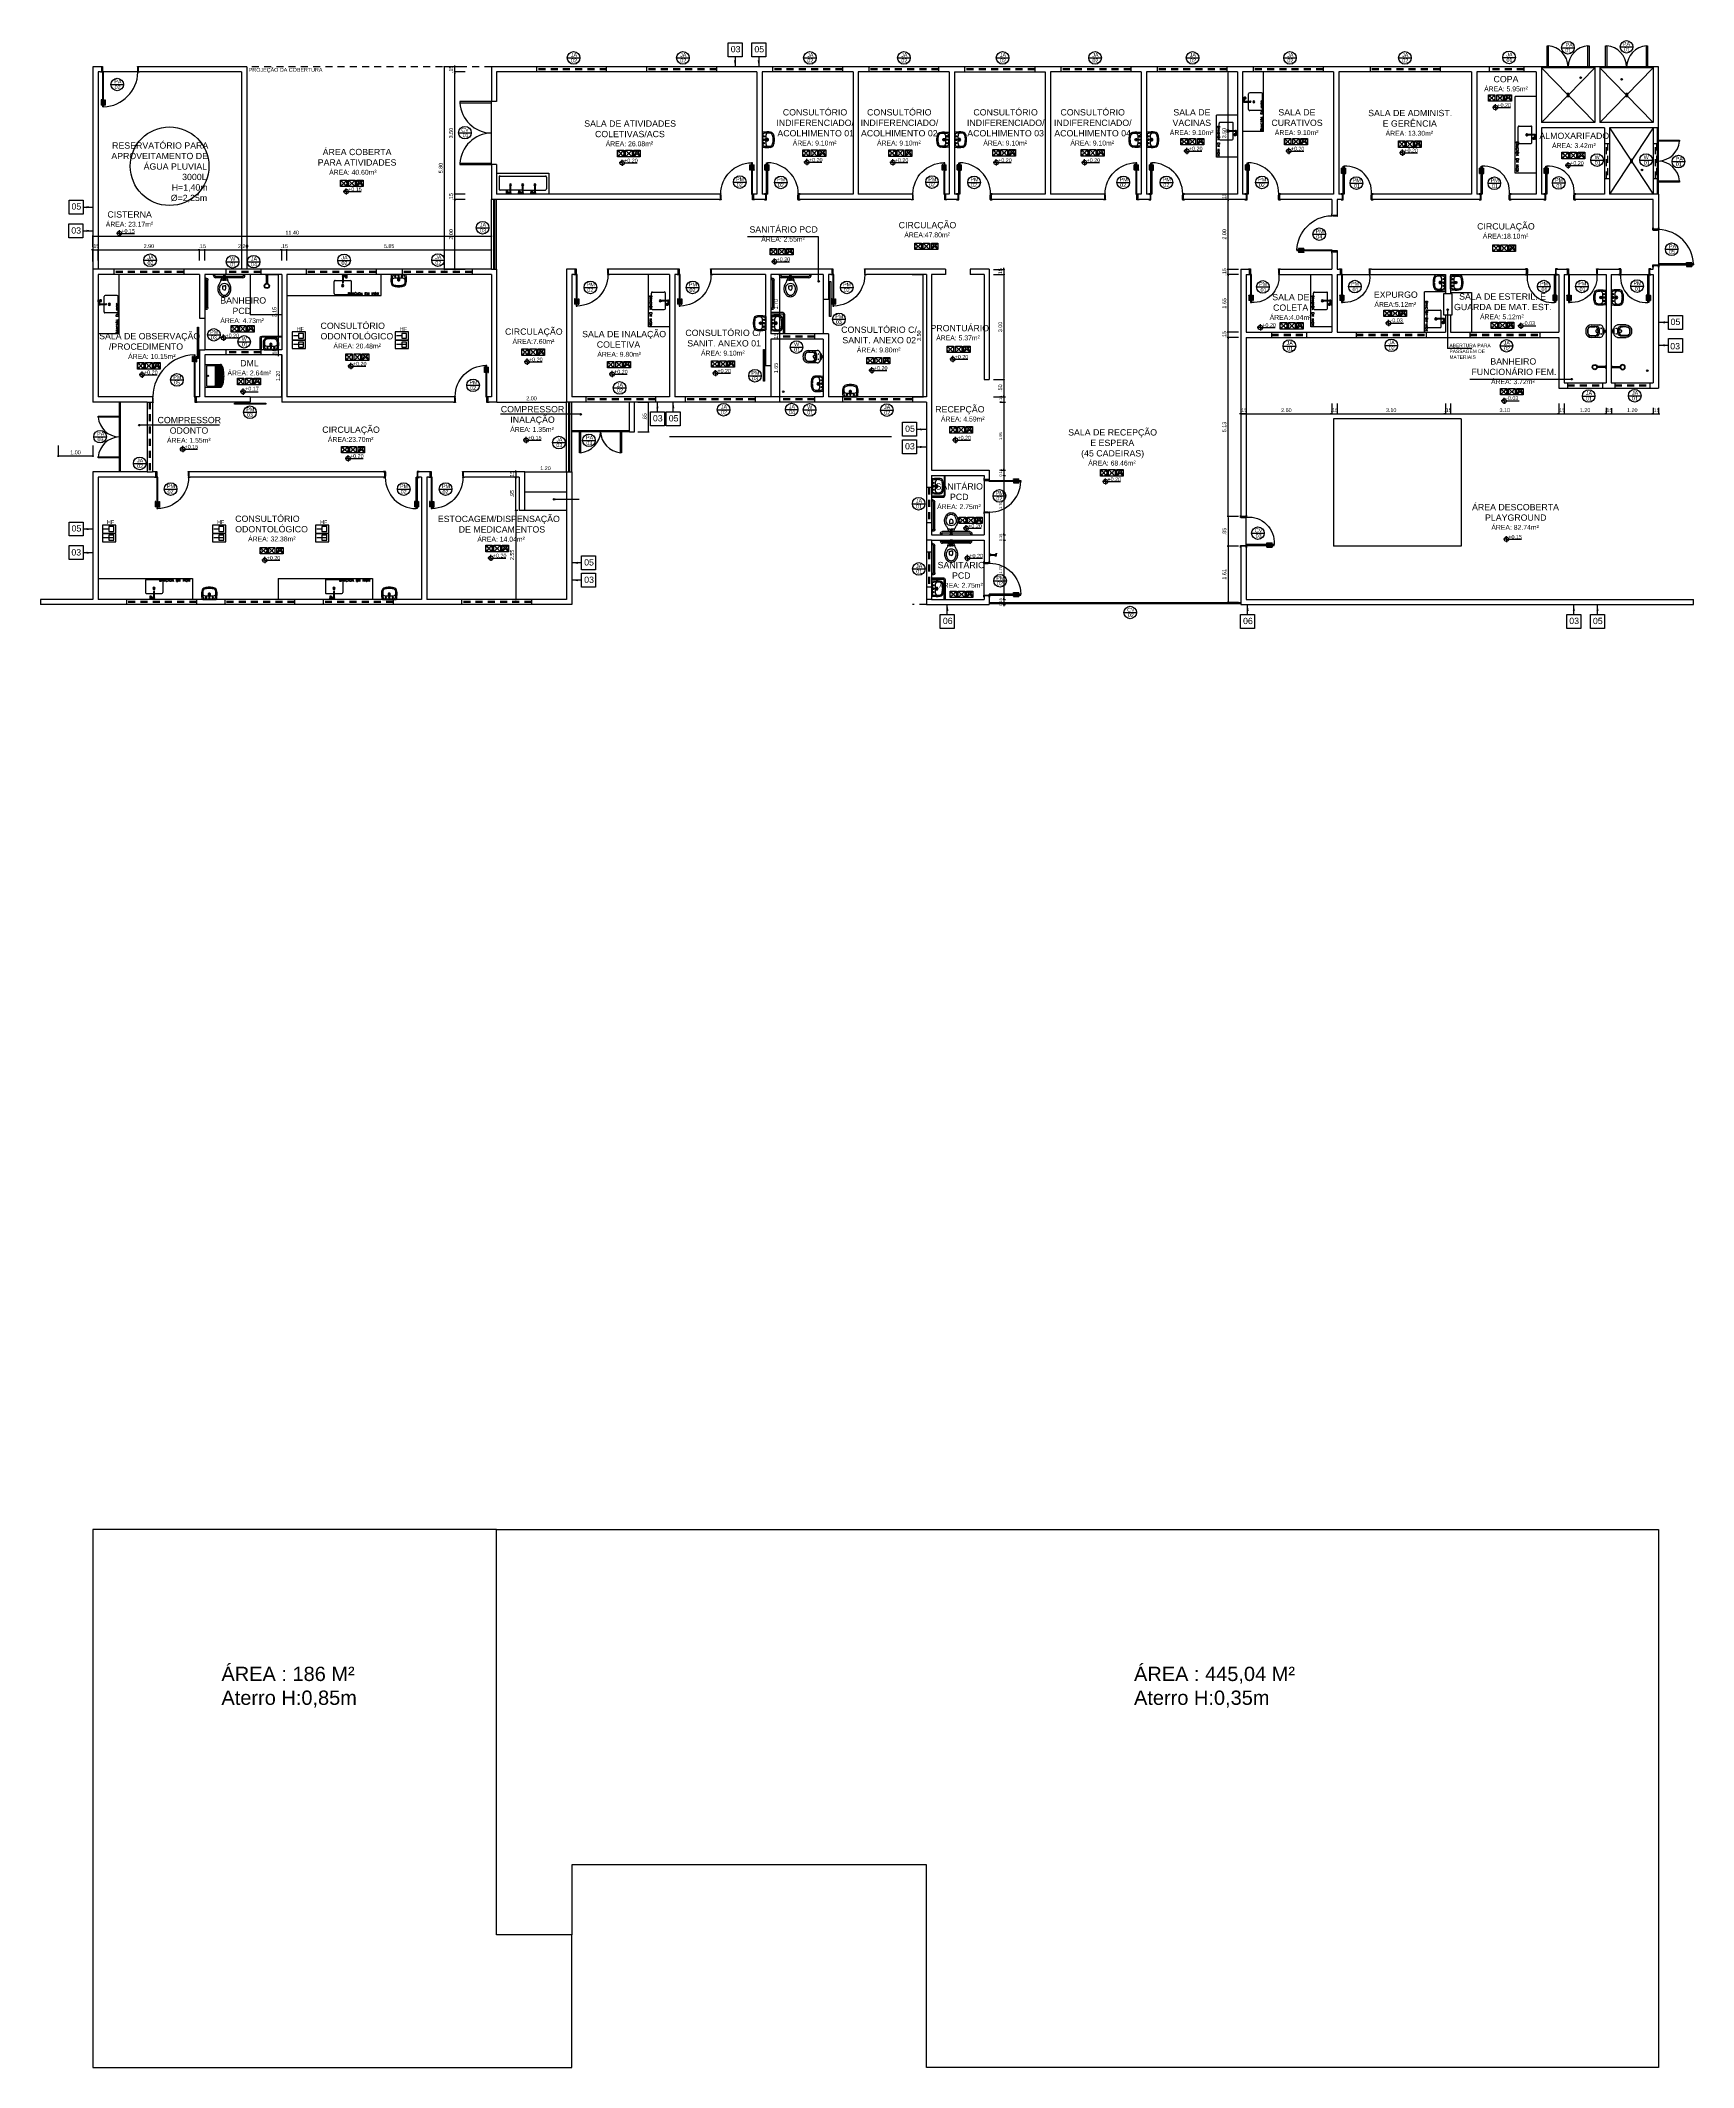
# Model space of a CAD drawing. Header units: millimetres. Extents: x 2125 to 3408, y 1171 to 1686.
# Drawn here: x 2894.7 to 2942, y 1424.2 to 1482.2 of the extents above; entities that cross this region are included whole.
import ezdxf
from ezdxf.enums import TextEntityAlignment as Align

# ---------------------------------------------------------------- set-up
doc = ezdxf.new("R2010")
doc.units = ezdxf.units.MM
doc.linetypes.add('CONTORNO_QUADRO_T', pattern=[0.35, 0.2, -0.15])
for name, color, linetype in [('APCOZ', 7, 'Continuous'), ('APCOZ-I', 251, 'Continuous'), ('at_Entity', 7, 'Continuous'), ('barras acess', 7, 'Continuous'), ('CALÇADA', 252, 'Continuous'), ('cotas', 7, 'Continuous'), ('ESQUADRIA', 3, 'Continuous'), ('ESQUADRIAS', 7, 'Continuous'), ('Esquadrias portas', 7, 'Continuous'), ('Esquadrias_Portas', 2, 'Continuous'), ('JANELA2', 1, 'Continuous'), ('LAYOUT', 7, 'Continuous'), ('Layout_Equipamentos', 7, 'Continuous'), ('linha de corte', 1, 'Continuous'), ('PAREDE', 4, 'Continuous'), ('SAN', 7, 'Continuous'), ('soleira piso', 7, 'Continuous'), ('TEXTO01', 7, 'Continuous'), ('TEXTO02', 3, 'Continuous'), ('TEXTO03', 2, 'Continuous'), ('TEXTO_ESP_FORRO', 62, 'Continuous'), ('TEXTO_ESP_PAREDES', 10, 'Continuous'), ('TEXTO_ESP_PISO', 150, 'Continuous'), ('TOMADAS DENTISTA', 7, 'Continuous'), ('VIDRO', 7, 'Continuous')]:
    doc.layers.add(name, color=color, linetype=linetype)
doc.styles.add('ARIAL', font='sanss___.ttf')
doc.styles.add('ROMANS', font='arial.ttf')
doc.styles.get("Standard").update_dxf_attribs({"font": 'arial.ttf'})
doc.styles.add('TEXTO1', font='swissko.ttf', dxfattribs={"width": 0.6, "height": 0.1})
doc.dimstyles.new('ESCALA 50', dxfattribs={"dimtxt": 0.08, "dimasz": 0.02, "dimexe": 0.05, "dimexo": 0.05, "dimgap": 0.05, "dimtad": 1, "dimlfac": -10, "dimzin": 1, "dimdsep": 46, "dimtxsty": 'ROMANS', "dimblk1": 'PPC', "dimblk2": 'PPC', "dimsah": 1, "dimcen": 0.02, "dimclrd": 7, "dimclre": 7, "dimclrt": 3, "dimadec": 0, "dimazin": 0, "dimtfac": 1, "dimtix": 1, "dimtmove": 1, "dimatfit": 3, "dimldrblk": 'PPC', "dimfxl": 0, "dimtolj": 1, "dimtzin": 12, "dimarcsym": 0})
doc.dimstyles.new('ESCALA75', dxfattribs={"dimtxt": 0.11, "dimasz": 0.02, "dimexe": 0.02, "dimexo": 0.04, "dimgap": 0.05, "dimtad": 1, "dimzin": 4, "dimdsep": 46, "dimtxsty": 'ROMANS', "dimblk1": 'PPC', "dimblk2": 'PPC', "dimsah": 1, "dimcen": 0.02, "dimclrd": 7, "dimclre": 7, "dimclrt": 3, "dimazin": 1, "dimtfac": 1, "dimtix": 1, "dimtmove": 0, "dimatfit": 3, "dimldrblk": 'PPC', "dimfxl": 0, "dimtolj": 1, "dimtzin": 12, "dimarcsym": 0})

# ---------------------------------------------------------------- blocks, each defined once
blk = doc.blocks.new('P90_02')
at = {"layer": 'ESQUADRIAS', "color": 3, "linetype": 'Continuous'}
for p, q in [((-0.02, 0.77), (-0.02, 0.921)), ((-0.003, 0.767), (-0.017, 0.767)), ((0, 0.921), (0, 0.77)), ((0.023, 0.88), (0.023, 0.92)), ((0.057, 0.88), (0.057, 0.92)), ((0.08, 0.921), (0.08, 0.77)), ((0.083, 0.767), (0.097, 0.767)), ((0.1, 0.77), (0.1, 0.921))]:
    blk.add_line(p, q, dxfattribs=at)
at = {"layer": 'ESQUADRIAS', "color": 3}
for p, q in [((0, 0.921), (-0.02, 0.921)), ((0, 0.91), (0.023, 0.91)), ((0, 0.9), (0.023, 0.9)), ((0, 0.89), (0.023, 0.89)), ((0.023, 0.92), (0.025, 0.92)), ((0.023, 0.88), (0.025, 0.88)), ((0.057, 0.92), (0.055, 0.92)), ((0.057, 0.88), (0.055, 0.88)), ((0.08, 0.91), (0.057, 0.91)), ((0.08, 0.9), (0.057, 0.9)), ((0.08, 0.89), (0.057, 0.89)), ((0.08, 0.921), (0.1, 0.921))]:
    blk.add_line(p, q, dxfattribs=at)
at = {"layer": 'ESQUADRIAS', "color": 2}
for p, q in [((0.025, 0.075), (0.025, 0.975)), ((0.025, 0.975), (0.055, 0.975)), ((0.055, 0.975), (0.055, 0.075)), ((0.055, 0.075), (0.025, 0.075))]:
    blk.add_line(p, q, dxfattribs=at)
at = {"layer": 'ESQUADRIAS'}
for p, q in [((0.016, 0.059), (0.016, 0.062)), ((0.032, 0.074), (0.029, 0.074))]:
    blk.add_line(p, q, dxfattribs=at)
at = {"layer": 'ESQUADRIAS', "color": 3}
for points in [[(0.015, 0.085), (-0.035, 0.085), (-0.035, 0.075), (0.015, 0.075)], [(0.985, 0.085), (0.935, 0.085), (0.935, 0.075), (0.985, 0.075)], [(0.025, -0.075), (0, -0.075), (-0.035, -0.075), (-0.035, -0.085), (0.025, -0.085)], [(0.985, -0.075), (0.925, -0.075), (0.925, -0.085), (0.985, -0.085)]]:
    blk.add_lwpolyline(points, close=True, dxfattribs=at)
at = {"layer": 'ESQUADRIAS', "color": 2}
for points in [[(0.025, 0.045), (0.015, 0.045), (0.015, 0.075), (0, 0.075), (0, -0.075), (0.025, -0.075)], [(0.925, 0.045), (0.935, 0.045), (0.935, 0.075), (0.95, 0.075), (0.95, -0.075), (0.925, -0.075)]]:
    blk.add_lwpolyline(points, close=True, dxfattribs=at)
at = {"layer": 'ESQUADRIAS', "color": 1}
for points in [[(0.016, 0.071, -0.236068), (0.015, 0.073), (0.015, 0.07), (0.015, 0.05), (0.016, 0.05)], [(0.02, 0.074, 0.236068), (0.017, 0.075), (0.02, 0.075), (0.04, 0.075), (0.04, 0.074)]]:
    blk.add_lwpolyline(points, format="xyb", close=True, dxfattribs=at)
at = {"layer": 'ESQUADRIAS'}
for points in [[(0.017, 0.063), (0.016, 0.062), (0.016, 0.062)], [(0.017, 0.058), (0.016, 0.059), (0.016, 0.059)], [(0.017, 0.06), (0.017, 0.06), (0.017, 0.058), (0.017, 0.058), (0.017, 0.063), (0.017, 0.063), (0.017, 0.06), (0.017, 0.06)], [(0.028, 0.073), (0.029, 0.074), (0.029, 0.074)], [(0.03, 0.073), (0.03, 0.073), (0.033, 0.073), (0.033, 0.073), (0.028, 0.073), (0.028, 0.073), (0.03, 0.073), (0.03, 0.073)], [(0.033, 0.073), (0.032, 0.074), (0.032, 0.074)]]:
    blk.add_lwpolyline(points, dxfattribs=at)
at = {"layer": 'ESQUADRIAS', "color": 1}
blk.add_circle((0.017, 0.073), 0.0025, dxfattribs=at)
at = {"layer": 'ESQUADRIAS', "color": 3, "linetype": 'Continuous'}
for centre, start, end in [((-0.017, 0.77), 180, 260.53768), ((-0.003, 0.77), 260.53768, 360), ((0.083, 0.77), 180, 279.46232), ((0.097, 0.77), 279.46232, 0)]:
    blk.add_arc(centre, 0.003, start, end, dxfattribs=at)
at = {"layer": 'ESQUADRIAS'}
blk.add_arc((0.043, 0.083), 0.892, 0.12949, 89.22311, dxfattribs=at)
blk = doc.blocks.new('P80_02')
at = {"layer": 'ESQUADRIAS', "color": 3, "linetype": 'Continuous'}
for p, q in [((-0.02, 0.67), (-0.02, 0.821)), ((-0.003, 0.667), (-0.017, 0.667)), ((0, 0.821), (0, 0.67)), ((0.023, 0.78), (0.023, 0.82)), ((0.057, 0.78), (0.057, 0.82)), ((0.08, 0.821), (0.08, 0.67)), ((0.083, 0.667), (0.097, 0.667)), ((0.1, 0.67), (0.1, 0.821))]:
    blk.add_line(p, q, dxfattribs=at)
at = {"layer": 'ESQUADRIAS', "color": 3}
for p, q in [((0, 0.821), (-0.02, 0.821)), ((0, 0.81), (0.023, 0.81)), ((0, 0.8), (0.023, 0.8)), ((0, 0.79), (0.023, 0.79)), ((0.023, 0.82), (0.025, 0.82)), ((0.023, 0.78), (0.025, 0.78)), ((0.057, 0.82), (0.055, 0.82)), ((0.057, 0.78), (0.055, 0.78)), ((0.08, 0.81), (0.057, 0.81)), ((0.08, 0.8), (0.057, 0.8)), ((0.08, 0.79), (0.057, 0.79)), ((0.08, 0.821), (0.1, 0.821))]:
    blk.add_line(p, q, dxfattribs=at)
at = {"layer": 'ESQUADRIAS', "color": 2}
for p, q in [((0.025, 0.075), (0.025, 0.875)), ((0.025, 0.875), (0.055, 0.875)), ((0.055, 0.875), (0.055, 0.075)), ((0.055, 0.075), (0.025, 0.075))]:
    blk.add_line(p, q, dxfattribs=at)
at = {"layer": 'ESQUADRIAS'}
for p, q in [((0.016, 0.059), (0.016, 0.062)), ((0.032, 0.074), (0.029, 0.074))]:
    blk.add_line(p, q, dxfattribs=at)
at = {"layer": 'ESQUADRIAS', "color": 3}
for points in [[(0.015, 0.085), (-0.035, 0.085), (-0.035, 0.075), (0.015, 0.075)], [(0.885, 0.085), (0.835, 0.085), (0.835, 0.075), (0.885, 0.075)], [(0.025, -0.075), (0, -0.075), (-0.035, -0.075), (-0.035, -0.085), (0.025, -0.085)], [(0.885, -0.075), (0.825, -0.075), (0.825, -0.085), (0.885, -0.085)]]:
    blk.add_lwpolyline(points, close=True, dxfattribs=at)
at = {"layer": 'ESQUADRIAS', "color": 2}
for points in [[(0.025, 0.045), (0.015, 0.045), (0.015, 0.075), (0, 0.075), (0, -0.075), (0.025, -0.075)], [(0.825, 0.045), (0.835, 0.045), (0.835, 0.075), (0.85, 0.075), (0.85, -0.075), (0.825, -0.075)]]:
    blk.add_lwpolyline(points, close=True, dxfattribs=at)
at = {"layer": 'ESQUADRIAS', "color": 1}
for points in [[(0.016, 0.071, -0.236068), (0.015, 0.073), (0.015, 0.07), (0.015, 0.05), (0.016, 0.05)], [(0.02, 0.074, 0.236068), (0.017, 0.075), (0.02, 0.075), (0.04, 0.075), (0.04, 0.074)]]:
    blk.add_lwpolyline(points, format="xyb", close=True, dxfattribs=at)
at = {"layer": 'ESQUADRIAS'}
for points in [[(0.017, 0.063), (0.016, 0.062), (0.016, 0.062)], [(0.017, 0.058), (0.016, 0.059), (0.016, 0.059)], [(0.017, 0.06), (0.017, 0.06), (0.017, 0.058), (0.017, 0.058), (0.017, 0.063), (0.017, 0.063), (0.017, 0.06), (0.017, 0.06)], [(0.028, 0.073), (0.029, 0.074), (0.029, 0.074)], [(0.03, 0.073), (0.03, 0.073), (0.033, 0.073), (0.033, 0.073), (0.028, 0.073), (0.028, 0.073), (0.03, 0.073), (0.03, 0.073)], [(0.033, 0.073), (0.032, 0.074), (0.032, 0.074)]]:
    blk.add_lwpolyline(points, dxfattribs=at)
at = {"layer": 'ESQUADRIAS', "color": 1}
blk.add_circle((0.017, 0.073), 0.0025, dxfattribs=at)
at = {"layer": 'ESQUADRIAS', "color": 3, "linetype": 'Continuous'}
for centre, start, end in [((-0.017, 0.67), 180, 260.53768), ((-0.003, 0.67), 260.53768, 360), ((0.083, 0.67), 180, 279.46232), ((0.097, 0.67), 279.46232, 0)]:
    blk.add_arc(centre, 0.003, start, end, dxfattribs=at)
at = {"layer": 'ESQUADRIAS'}
blk.add_arc((0.108, 0.148), 0.729, 355.06362, 94.20651, dxfattribs=at)
blk = doc.blocks.new('new block1')
at = {"layer": 'ESQUADRIAS', "color": 3, "linetype": 'Continuous'}
for p, q in [((-0.135, 1.16), (-0.135, 1.311)), ((-0.115, 1.311), (-0.115, 1.16)), ((-0.092, 1.27), (-0.092, 1.31)), ((-0.058, 1.27), (-0.058, 1.31)), ((-0.035, 1.311), (-0.035, 1.16)), ((-0.015, 1.16), (-0.015, 1.311)), ((-0.118, 1.157), (-0.132, 1.157)), ((-0.032, 1.157), (-0.018, 1.157))]:
    blk.add_line(p, q, dxfattribs=at)
at = {"layer": 'ESQUADRIAS', "color": 3}
for p, q in [((-0.115, 1.311), (-0.135, 1.311)), ((-0.115, 1.3), (-0.092, 1.3)), ((-0.115, 1.29), (-0.092, 1.29)), ((-0.115, 1.28), (-0.092, 1.28)), ((-0.092, 1.31), (-0.09, 1.31)), ((-0.092, 1.27), (-0.09, 1.27)), ((-0.058, 1.31), (-0.06, 1.31)), ((-0.058, 1.27), (-0.06, 1.27)), ((-0.035, 1.3), (-0.058, 1.3)), ((-0.035, 1.29), (-0.058, 1.29)), ((-0.035, 1.28), (-0.058, 1.28)), ((-0.035, 1.311), (-0.015, 1.311))]:
    blk.add_line(p, q, dxfattribs=at)
at = {"layer": 'ESQUADRIAS', "color": 2}
for p, q in [((-0.09, 1.36), (-0.09, 0.16)), ((-0.09, 1.36), (-0.06, 1.36)), ((-0.06, 0.16), (-0.06, 1.36)), ((-0.09, 0.16), (-0.06, 0.16))]:
    blk.add_line(p, q, dxfattribs=at)
at = {"layer": 'ESQUADRIAS'}
for p, q in [((-0.066, 0.159), (-0.063, 0.159)), ((-0.052, 0.144), (-0.052, 0.147))]:
    blk.add_line(p, q, dxfattribs=at)
at = {"layer": 'ESQUADRIAS', "color": 3}
for points in [[(-1.32, 0.17), (-1.27, 0.17), (-1.27, 0.16), (-1.32, 0.16)], [(-1.32, 0.01), (-1.26, 0.01), (-1.26, 0), (-1.32, 0)], [(-0.06, 0.01), (-0.035, 0.01), (0, 0.01), (0, 0), (-0.06, 0)], [(-0.05, 0.17), (0, 0.17), (0, 0.16), (-0.05, 0.16)]]:
    blk.add_lwpolyline(points, close=True, dxfattribs=at)
at = {"layer": 'ESQUADRIAS', "color": 2}
for points in [[(-1.26, 0.13), (-1.27, 0.13), (-1.27, 0.16), (-1.285, 0.16), (-1.285, 0.01), (-1.26, 0.01)], [(-0.06, 0.13), (-0.05, 0.13), (-0.05, 0.16), (-0.035, 0.16), (-0.035, 0.01), (-0.06, 0.01)]]:
    blk.add_lwpolyline(points, close=True, dxfattribs=at)
at = {"layer": 'ESQUADRIAS', "color": 1}
for points in [[(-0.054, 0.159, -0.236068), (-0.052, 0.16), (-0.055, 0.16), (-0.075, 0.16), (-0.075, 0.159)], [(-0.051, 0.156, 0.236068), (-0.05, 0.158), (-0.05, 0.155), (-0.05, 0.135), (-0.051, 0.135)]]:
    blk.add_lwpolyline(points, format="xyb", close=True, dxfattribs=at)
at = {"layer": 'ESQUADRIAS'}
for points in [[(-0.067, 0.158), (-0.066, 0.159), (-0.066, 0.159)], [(-0.065, 0.158), (-0.065, 0.158), (-0.067, 0.158), (-0.067, 0.158), (-0.062, 0.158), (-0.062, 0.158), (-0.065, 0.158), (-0.065, 0.158)], [(-0.062, 0.158), (-0.063, 0.159), (-0.063, 0.159)], [(-0.052, 0.148), (-0.052, 0.147), (-0.051, 0.147)], [(-0.052, 0.145), (-0.052, 0.145), (-0.052, 0.143), (-0.052, 0.143), (-0.052, 0.148), (-0.052, 0.148), (-0.052, 0.145), (-0.052, 0.145)], [(-0.052, 0.143), (-0.052, 0.144), (-0.051, 0.144)]]:
    blk.add_lwpolyline(points, dxfattribs=at)
at = {"layer": 'ESQUADRIAS', "color": 1}
blk.add_circle((-0.052, 0.158), 0.0025, dxfattribs=at)
at = {"layer": 'ESQUADRIAS', "color": 3, "linetype": 'Continuous'}
for centre, start, end in [((-0.132, 1.16), 180, 260.53768), ((-0.118, 1.16), 260.53768, 360), ((-0.032, 1.16), 180, 279.46232), ((-0.018, 1.16), 279.46232, 0)]:
    blk.add_arc(centre, 0.003, start, end, dxfattribs=at)
at = {"layer": 'Esquadrias portas'}
blk.add_arc((-0.052, 0.142), 1.219, 91.79662, 178.69088, dxfattribs=at)
blk = doc.blocks.new('new block2')
at = {"layer": 'ESQUADRIAS', "color": 3, "linetype": 'Continuous'}
for p, q in [((-0.135, 0.96), (-0.135, 1.111)), ((-0.118, 0.957), (-0.132, 0.957)), ((-0.115, 1.111), (-0.115, 0.96)), ((-0.092, 1.07), (-0.092, 1.11)), ((-0.058, 1.07), (-0.058, 1.11)), ((-0.035, 1.111), (-0.035, 0.96)), ((-0.032, 0.957), (-0.018, 0.957)), ((-0.015, 0.96), (-0.015, 1.111))]:
    blk.add_line(p, q, dxfattribs=at)
at = {"layer": 'ESQUADRIAS', "color": 3}
for p, q in [((-0.115, 1.111), (-0.135, 1.111)), ((-0.115, 1.1), (-0.092, 1.1)), ((-0.115, 1.09), (-0.092, 1.09)), ((-0.115, 1.08), (-0.092, 1.08)), ((-0.092, 1.11), (-0.09, 1.11)), ((-0.092, 1.07), (-0.09, 1.07)), ((-0.058, 1.11), (-0.06, 1.11)), ((-0.058, 1.07), (-0.06, 1.07)), ((-0.035, 1.1), (-0.058, 1.1)), ((-0.035, 1.09), (-0.058, 1.09)), ((-0.035, 1.08), (-0.058, 1.08)), ((-0.035, 1.111), (-0.015, 1.111))]:
    blk.add_line(p, q, dxfattribs=at)
at = {"layer": 'ESQUADRIAS', "color": 2}
for p, q in [((-0.09, 1.16), (-0.09, 0.16)), ((-0.09, 1.16), (-0.06, 1.16)), ((-0.06, 0.16), (-0.06, 1.16)), ((-0.09, 0.16), (-0.06, 0.16))]:
    blk.add_line(p, q, dxfattribs=at)
at = {"layer": 'ESQUADRIAS'}
for p, q in [((-0.066, 0.159), (-0.063, 0.159)), ((-0.052, 0.144), (-0.052, 0.147))]:
    blk.add_line(p, q, dxfattribs=at)
at = {"layer": 'ESQUADRIAS', "color": 3}
for points in [[(-1.12, 0.17), (-1.07, 0.17), (-1.07, 0.16), (-1.12, 0.16)], [(-1.12, 0.01), (-1.06, 0.01), (-1.06, 0), (-1.12, 0)], [(-0.06, 0.01), (-0.035, 0.01), (0, 0.01), (0, 0), (-0.06, 0)], [(-0.05, 0.17), (0, 0.17), (0, 0.16), (-0.05, 0.16)]]:
    blk.add_lwpolyline(points, close=True, dxfattribs=at)
at = {"layer": 'ESQUADRIAS', "color": 2}
for points in [[(-1.06, 0.13), (-1.07, 0.13), (-1.07, 0.16), (-1.085, 0.16), (-1.085, 0.01), (-1.06, 0.01)], [(-0.06, 0.13), (-0.05, 0.13), (-0.05, 0.16), (-0.035, 0.16), (-0.035, 0.01), (-0.06, 0.01)]]:
    blk.add_lwpolyline(points, close=True, dxfattribs=at)
at = {"layer": 'ESQUADRIAS', "color": 1}
for points in [[(-0.054, 0.159, -0.236068), (-0.052, 0.16), (-0.055, 0.16), (-0.075, 0.16), (-0.075, 0.159)], [(-0.051, 0.156, 0.236068), (-0.05, 0.158), (-0.05, 0.155), (-0.05, 0.135), (-0.051, 0.135)]]:
    blk.add_lwpolyline(points, format="xyb", close=True, dxfattribs=at)
at = {"layer": 'ESQUADRIAS'}
for points in [[(-0.067, 0.158), (-0.066, 0.159), (-0.066, 0.159)], [(-0.065, 0.158), (-0.065, 0.158), (-0.067, 0.158), (-0.067, 0.158), (-0.062, 0.158), (-0.062, 0.158), (-0.065, 0.158), (-0.065, 0.158)], [(-0.062, 0.158), (-0.063, 0.159), (-0.063, 0.159)], [(-0.052, 0.148), (-0.052, 0.147), (-0.051, 0.147)], [(-0.052, 0.145), (-0.052, 0.145), (-0.052, 0.143), (-0.052, 0.143), (-0.052, 0.148), (-0.052, 0.148), (-0.052, 0.145), (-0.052, 0.145)], [(-0.052, 0.143), (-0.052, 0.144), (-0.051, 0.144)]]:
    blk.add_lwpolyline(points, dxfattribs=at)
at = {"layer": 'ESQUADRIAS', "color": 1}
blk.add_circle((-0.052, 0.158), 0.0025, dxfattribs=at)
at = {"layer": 'ESQUADRIAS', "color": 3, "linetype": 'Continuous'}
for centre, start, end in [((-0.132, 0.96), 180, 260.53768), ((-0.118, 0.96), 260.53768, 360), ((-0.032, 0.96), 180, 279.46232), ((-0.018, 0.96), 279.46232, 0)]:
    blk.add_arc(centre, 0.003, start, end, dxfattribs=at)
at = {"layer": 'Esquadrias portas'}
blk.add_arc((-0.047, 0.137), 1.024, 92.41211, 178.17437, dxfattribs=at)
blk = doc.blocks.new('new block3')
at = {"layer": 'TEXTO01'}
h = blk.add_hatch(dxfattribs=at)
h.set_pattern_fill('ANGLE', color=256)
h.set_pattern_definition([(0, (-2256.878, -909.728), (0, 6.985), [5.08, -1.905]), (90, (-2256.878, -909.728), (-6.985, 4e-16), [5.08, -1.905])])
h.paths.add_polyline_path([(-0.056, 0.205), (-0.196, 0.205), (-0.196, 0.065), (-0.056, 0.065)])
for p, q in [((-0.196, 0.135), (-0.346, 0.135)), ((-0.056, -0.115), (-0.346, -0.115))]:
    blk.add_line(p, q, dxfattribs=at)
for points in [[(-0.38, 0.25), (-0.38, 0.02), (0, 0.02), (0, 0.25), (-0.38, 0.25)], [(-0.38, 0), (-0.38, -0.23), (0, -0.23), (0, 0), (-0.38, 0)], [(-0.196, 0.205), (-0.196, 0.065), (-0.056, 0.065), (-0.056, 0.205), (-0.196, 0.205)], [(-0.196, -0.045), (-0.196, -0.185), (-0.056, -0.185), (-0.056, -0.045), (-0.196, -0.045)]]:
    blk.add_lwpolyline(points, dxfattribs=at)
at = {"layer": 'TEXTO01', "ltscale": 0.0001, "insert": (-0.247, 0.389), "char_height": 0.11, "width": 0.33036, "attachment_point": 1, "style": 'TEXTO1'}
blk.add_mtext('{\\fSansSerif|b0|i0|c2|p2;\\W1;HF}', dxfattribs=at)
blk = doc.blocks.new('new block4')
at = {"layer": 'TEXTO01'}
h = blk.add_hatch(dxfattribs=at)
h.set_pattern_fill('ANGLE', color=256)
h.set_pattern_definition([(0, (-2260.456, -913.906), (0, 6.985), [5.08, -1.905]), (90, (-2260.456, -913.906), (-6.985, 4e-16), [5.08, -1.905])])
h.paths.add_polyline_path([(0, 0), (0, -0.062, 0.414214), (0.062, 0)])
h.paths.add_polyline_path([(0, 0), (0, 0.062, 0.414214), (-0.062, 0)])
for q in [(-0.086, 0), (0, 0.093), (0.429, 0), (0, -0.085)]:
    blk.add_line((0, 0), q, dxfattribs=at)
blk.add_circle((0, 0), 0.0624, dxfattribs=at)
blk = doc.blocks.new('new block5')
at = {"layer": 'barras acess', "color": 0}
for p, q in [((-0.391, 0.04), (0.391, 0.04)), ((-0.391, 0), (0.391, 0)), ((-0.452, -0.02), (-0.452, -0.051)), ((-0.412, -0.02), (-0.412, -0.051)), ((0.408, -0.02), (0.408, -0.051)), ((0.448, -0.02), (0.448, -0.051))]:
    blk.add_line(p, q, dxfattribs=at)
for centre, radius, start, end in [((-0.392, -0.02), 0.06, 88.8662, 180.13399), ((-0.392, -0.02), 0.0201, 87.11376, 179.94862), ((0.39, -0.018), 0.0579, 357.61855, 90.9862), ((0.39, -0.018), 0.0181, 353.53622, 89.50802)]:
    blk.add_arc(centre, radius, start, end, dxfattribs=at)
blk = doc.blocks.new('P-9-S')
at = {"layer": 'SAN'}
for points in [[(0.045, -0.13), (0.08, -0.13, -0.269143), (0.098, -0.14), (0.099, -0.143, 0.044891), (0.1, -0.143), (0.12, -0.18, -0.036783), (0.132, -0.2, -0.0196), (0.153, -0.24, -0.056836), (0.178, -0.3, -0.089116), (0.188, -0.4, -0.095425), (0.155, -0.5, -0.091656), (0.1, -0.566, -0.16072), (0, -0.6, -0.16072), (-0.1, -0.566, -0.091656), (-0.155, -0.5, -0.095425), (-0.188, -0.4, -0.089116), (-0.178, -0.3, -0.056836), (-0.153, -0.24, -0.0196), (-0.132, -0.2, -0.036783), (-0.12, -0.18), (-0.1, -0.143, 0.044891), (-0.099, -0.143), (-0.098, -0.14, -0.269143), (-0.08, -0.13), (-0.045, -0.13)], [(0.099, -0.143, -0.047116), (0.099, -0.142), (0.095, -0.113, 0.305161), (0.04, -0.06, 0.049506), (0, -0.056, 0.049506), (-0.04, -0.06, 0.305161), (-0.095, -0.113), (-0.099, -0.142, -0.047116), (-0.099, -0.143)], [(0.045, -0.13, -0.414214), (0.035, -0.12), (0.035, -0.107, -0.226163), (0.038, -0.102, 0.733322), (0.035, -0.095), (0, -0.095), (-0.035, -0.095, 0.733322), (-0.038, -0.102, -0.226163), (-0.035, -0.107), (-0.035, -0.12, -0.414214), (-0.045, -0.13)], [(0, -0.412, -0.394755), (-0.045, -0.368), (-0.045, -0.288), (0, -0.288)], [(0, -0.412, 0.394755), (0.045, -0.368), (0.045, -0.288), (0, -0.288)]]:
    blk.add_lwpolyline(points, format="xyb", dxfattribs=at)
blk.add_lwpolyline([(-0.128, -0.3, -0.278895), (0, -0.222, -0.278895), (0.128, -0.3, -0.167831), (0.142, -0.4, -0.098952), (0.102, -0.5, -0.247323), (0, -0.557, -0.247323), (-0.102, -0.5, -0.098952), (-0.142, -0.4, -0.167831)], format="xyb", close=True, dxfattribs=at)
for points in [[(-0.045, -0.13), (0, -0.13)], [(0.045, -0.13), (0, -0.13)]]:
    blk.add_lwpolyline(points, dxfattribs=at)
at = {"flags": 3}
blk.add_attdef('CODIGO', text='', height=0.024, dxfattribs=at).set_placement((0, 0), align=Align.MIDDLE)
blk = doc.blocks.new('new block6')
at = {"layer": 'at_Entity', "color": 0}
for p, q in [((-0.032, -0.011), (-0.032, 0)), ((0.03, -0.008), (0.03, 0)), ((0.03, -0.008), (-0.032, -0.008)), ((-0.021, -0.051), (-0.021, -0.021)), ((0.019, -0.021), (-0.021, -0.021)), ((0.019, -0.051), (0.019, -0.021))]:
    blk.add_line(p, q, dxfattribs=at)
for centre, radius, start, end in [((-0.018, -0.008), 0.0136, 186.96647, 257.5809), ((0.016, -0.008), 0.0138, 280.9359, 356.44432)]:
    blk.add_arc(centre, radius, start, end, dxfattribs=at)
blk = doc.blocks.new('new block7')
at = {"layer": 'Layout_Equipamentos'}
for p, q in [((0, 0.051), (0.032, 0.051)), ((0.032, 0), (0, 0)), ((0.032, 0.051), (0.032, 0)), ((0.032, 0.04), (0.212, 0.04)), ((0.205, 0.011), (0.032, 0.011)), ((0.176, -0.019), (0.199, 0.07)), ((0.197, -0.019), (0.22, 0.07))]:
    blk.add_line(p, q, dxfattribs=at)
blk = doc.blocks.new('PPC')
at = {"color": 2}
blk.add_circle((0, 0), 0.5, dxfattribs=at)
blk = doc.blocks.new('*D1059')
at = {"layer": 'cotas', "color": 7, "lineweight": -2, "transparency": 16777216}
for p, q in [((2896.227, 1476.188), (2896.207, 1476.188)), ((2896.247, 1475.888), (2896.247, 1476.208)), ((2896.247, 1476.188), (2896.397, 1476.188)), ((2896.397, 1475.888), (2896.397, 1476.208)), ((2896.417, 1476.188), (2896.437, 1476.188))]:
    blk.add_line(p, q, dxfattribs=at)
at = {"layer": 'DEFPOINTS', "color": 0, "transparency": 16777216}
for p in [(2896.397, 1476.188), (2896.247, 1475.254), (2896.397, 1475.104)]:
    blk.add_point(p, dxfattribs=at)
at = {"layer": 'cotas', "color": 7, "lineweight": -2, "transparency": 16777216, "xscale": 0.02, "yscale": 0.02, "zscale": 0.02}
blk.add_blockref('PPC', (2896.247, 1476.188), dxfattribs=at)
at = {"layer": 'cotas', "color": 7, "lineweight": -2, "transparency": 16777216, "xscale": 0.02, "yscale": 0.02, "zscale": 0.02, "rotation": 180}
blk.add_blockref('PPC', (2896.397, 1476.188), dxfattribs=at)
at = {"layer": 'cotas', "color": 3, "transparency": 16777216, "insert": (2896.322, 1476.294), "char_height": 0.11, "attachment_point": 5, "style": 'ROMANS'}
blk.add_mtext('\\A1;.15', dxfattribs=at)
blk = doc.blocks.new('*D1060')
at = {"layer": 'cotas', "color": 7, "lineweight": -2, "transparency": 16777216}
for p, q in [((2896.397, 1475.888), (2896.397, 1476.208)), ((2896.417, 1476.188), (2899.277, 1476.188)), ((2899.297, 1475.888), (2899.297, 1476.208))]:
    blk.add_line(p, q, dxfattribs=at)
at = {"layer": 'DEFPOINTS', "color": 0, "transparency": 16777216}
for p in [(2899.297, 1476.188), (2896.397, 1475.104), (2899.297, 1475.104)]:
    blk.add_point(p, dxfattribs=at)
at = {"layer": 'cotas', "color": 7, "lineweight": -2, "transparency": 16777216, "xscale": 0.02, "yscale": 0.02, "zscale": 0.02, "rotation": 180}
blk.add_blockref('PPC', (2896.397, 1476.188), dxfattribs=at)
at = {"layer": 'cotas', "color": 7, "lineweight": -2, "transparency": 16777216, "xscale": 0.02, "yscale": 0.02, "zscale": 0.02}
blk.add_blockref('PPC', (2899.297, 1476.188), dxfattribs=at)
at = {"layer": 'cotas', "color": 3, "transparency": 16777216, "insert": (2897.847, 1476.294), "char_height": 0.11, "attachment_point": 5, "style": 'ROMANS'}
blk.add_mtext('\\A1;2.90', dxfattribs=at)
blk = doc.blocks.new('*D1061')
at = {"layer": 'cotas', "color": 7, "lineweight": -2, "transparency": 16777216}
for p, q in [((2899.277, 1476.188), (2899.257, 1476.188)), ((2899.297, 1475.888), (2899.297, 1476.208)), ((2899.297, 1476.188), (2899.447, 1476.188)), ((2899.447, 1475.888), (2899.447, 1476.208)), ((2899.467, 1476.188), (2899.487, 1476.188))]:
    blk.add_line(p, q, dxfattribs=at)
at = {"layer": 'DEFPOINTS', "color": 0, "transparency": 16777216}
for p in [(2899.447, 1476.188), (2899.297, 1475.104), (2899.447, 1475.104)]:
    blk.add_point(p, dxfattribs=at)
at = {"layer": 'cotas', "color": 7, "lineweight": -2, "transparency": 16777216, "xscale": 0.02, "yscale": 0.02, "zscale": 0.02}
blk.add_blockref('PPC', (2899.297, 1476.188), dxfattribs=at)
at = {"layer": 'cotas', "color": 7, "lineweight": -2, "transparency": 16777216, "xscale": 0.02, "yscale": 0.02, "zscale": 0.02, "rotation": 180}
blk.add_blockref('PPC', (2899.447, 1476.188), dxfattribs=at)
at = {"layer": 'cotas', "color": 3, "transparency": 16777216, "insert": (2899.372, 1476.294), "char_height": 0.11, "attachment_point": 5, "style": 'ROMANS'}
blk.add_mtext('\\A1;.15', dxfattribs=at)
blk = doc.blocks.new('*D1062')
at = {"layer": 'cotas', "color": 7, "lineweight": -2, "transparency": 16777216}
for p, q in [((2899.447, 1475.888), (2899.447, 1476.208)), ((2899.467, 1476.188), (2901.627, 1476.188)), ((2901.647, 1475.888), (2901.647, 1476.208))]:
    blk.add_line(p, q, dxfattribs=at)
at = {"layer": 'DEFPOINTS', "color": 0, "transparency": 16777216}
for p in [(2901.647, 1476.188), (2899.447, 1475.104), (2901.647, 1475.104)]:
    blk.add_point(p, dxfattribs=at)
at = {"layer": 'cotas', "color": 7, "lineweight": -2, "transparency": 16777216, "xscale": 0.02, "yscale": 0.02, "zscale": 0.02, "rotation": 180}
blk.add_blockref('PPC', (2899.447, 1476.188), dxfattribs=at)
at = {"layer": 'cotas', "color": 7, "lineweight": -2, "transparency": 16777216, "xscale": 0.02, "yscale": 0.02, "zscale": 0.02}
blk.add_blockref('PPC', (2901.647, 1476.188), dxfattribs=at)
at = {"layer": 'cotas', "color": 3, "transparency": 16777216, "insert": (2900.547, 1476.294), "char_height": 0.11, "attachment_point": 5, "style": 'ROMANS'}
blk.add_mtext('\\A1;2.20', dxfattribs=at)
blk = doc.blocks.new('*D1063')
at = {"layer": 'cotas', "color": 7, "lineweight": -2, "transparency": 16777216}
for p, q in [((2901.627, 1476.188), (2901.607, 1476.188)), ((2901.647, 1475.888), (2901.647, 1476.208)), ((2901.647, 1476.188), (2901.797, 1476.188)), ((2901.797, 1475.888), (2901.797, 1476.208)), ((2901.817, 1476.188), (2901.837, 1476.188))]:
    blk.add_line(p, q, dxfattribs=at)
at = {"layer": 'DEFPOINTS', "color": 0, "transparency": 16777216}
for p in [(2901.797, 1476.188), (2901.647, 1475.104), (2901.797, 1475.104)]:
    blk.add_point(p, dxfattribs=at)
at = {"layer": 'cotas', "color": 7, "lineweight": -2, "transparency": 16777216, "xscale": 0.02, "yscale": 0.02, "zscale": 0.02}
blk.add_blockref('PPC', (2901.647, 1476.188), dxfattribs=at)
at = {"layer": 'cotas', "color": 7, "lineweight": -2, "transparency": 16777216, "xscale": 0.02, "yscale": 0.02, "zscale": 0.02, "rotation": 180}
blk.add_blockref('PPC', (2901.797, 1476.188), dxfattribs=at)
at = {"layer": 'cotas', "color": 3, "transparency": 16777216, "insert": (2901.722, 1476.294), "char_height": 0.11, "attachment_point": 5, "style": 'ROMANS'}
blk.add_mtext('\\A1;.15', dxfattribs=at)
blk = doc.blocks.new('*D1064')
at = {"layer": 'cotas', "color": 7, "lineweight": -2, "transparency": 16777216}
for p, q in [((2901.797, 1475.888), (2901.797, 1476.208)), ((2901.817, 1476.188), (2907.627, 1476.188)), ((2907.647, 1475.888), (2907.647, 1476.208))]:
    blk.add_line(p, q, dxfattribs=at)
at = {"layer": 'DEFPOINTS', "color": 0, "transparency": 16777216}
for p in [(2907.647, 1476.188), (2901.797, 1475.104), (2907.647, 1475.104)]:
    blk.add_point(p, dxfattribs=at)
at = {"layer": 'cotas', "color": 7, "lineweight": -2, "transparency": 16777216, "xscale": 0.02, "yscale": 0.02, "zscale": 0.02, "rotation": 180}
blk.add_blockref('PPC', (2901.797, 1476.188), dxfattribs=at)
at = {"layer": 'cotas', "color": 7, "lineweight": -2, "transparency": 16777216, "xscale": 0.02, "yscale": 0.02, "zscale": 0.02}
blk.add_blockref('PPC', (2907.647, 1476.188), dxfattribs=at)
at = {"layer": 'cotas', "color": 3, "transparency": 16777216, "insert": (2904.722, 1476.294), "char_height": 0.11, "attachment_point": 5, "style": 'ROMANS'}
blk.add_mtext('\\A1;5.85', dxfattribs=at)
blk = doc.blocks.new('*D1065')
at = {"layer": 'cotas', "color": 7, "lineweight": -2, "transparency": 16777216}
for p, q in [((2929.028, 1473.681), (2928.708, 1473.681)), ((2928.728, 1468.571), (2928.728, 1473.661)), ((2929.028, 1468.551), (2928.708, 1468.551))]:
    blk.add_line(p, q, dxfattribs=at)
at = {"layer": 'DEFPOINTS', "color": 0, "transparency": 16777216}
for p in [(2928.728, 1473.681), (2929.247, 1473.681), (2929.247, 1468.551)]:
    blk.add_point(p, dxfattribs=at)
at = {"layer": 'cotas', "color": 7, "lineweight": -2, "transparency": 16777216, "xscale": 0.02, "yscale": 0.02, "zscale": 0.02}
for p, rotation in [((2928.728, 1473.681), 90), ((2928.728, 1468.551), 270)]:
    blk.add_blockref('PPC', p, dxfattribs=dict(at, rotation=rotation))
at = {"layer": 'cotas', "color": 3, "transparency": 16777216, "insert": (2928.622, 1471.116), "char_height": 0.11, "attachment_point": 5, "rotation": 90, "style": 'ROMANS'}
blk.add_mtext('\\A1;5.13', dxfattribs=at)
blk = doc.blocks.new('*D1093')
at = {"layer": 'cotas', "color": 7, "lineweight": -2, "transparency": 16777216}
for p, q in [((2929.028, 1473.831), (2928.708, 1473.831)), ((2929.028, 1473.681), (2928.708, 1473.681)), ((2928.728, 1473.851), (2928.728, 1473.871)), ((2928.728, 1473.681), (2928.728, 1473.831)), ((2928.728, 1473.661), (2928.728, 1473.641))]:
    blk.add_line(p, q, dxfattribs=at)
at = {"layer": 'DEFPOINTS', "color": 0, "transparency": 16777216}
for p in [(2928.728, 1473.831), (2929.247, 1473.831), (2929.247, 1473.681)]:
    blk.add_point(p, dxfattribs=at)
at = {"layer": 'cotas', "color": 7, "lineweight": -2, "transparency": 16777216, "xscale": 0.02, "yscale": 0.02, "zscale": 0.02}
for p, rotation in [((2928.728, 1473.831), 270), ((2928.728, 1473.681), 90)]:
    blk.add_blockref('PPC', p, dxfattribs=dict(at, rotation=rotation))
at = {"layer": 'cotas', "color": 3, "transparency": 16777216, "insert": (2928.622, 1473.756), "char_height": 0.11, "attachment_point": 5, "rotation": 90, "style": 'ROMANS'}
blk.add_mtext('\\A1;.15', dxfattribs=at)
blk = doc.blocks.new('*D1094')
at = {"layer": 'cotas', "color": 7, "lineweight": -2, "transparency": 16777216}
for p, q in [((2929.028, 1475.481), (2928.708, 1475.481)), ((2928.728, 1473.851), (2928.728, 1475.461)), ((2929.028, 1473.831), (2928.708, 1473.831))]:
    blk.add_line(p, q, dxfattribs=at)
at = {"layer": 'DEFPOINTS', "color": 0, "transparency": 16777216}
for p in [(2928.728, 1475.481), (2929.247, 1475.481), (2929.247, 1473.831)]:
    blk.add_point(p, dxfattribs=at)
at = {"layer": 'cotas', "color": 7, "lineweight": -2, "transparency": 16777216, "xscale": 0.02, "yscale": 0.02, "zscale": 0.02}
for p, rotation in [((2928.728, 1475.481), 90), ((2928.728, 1473.831), 270)]:
    blk.add_blockref('PPC', p, dxfattribs=dict(at, rotation=rotation))
at = {"layer": 'cotas', "color": 3, "transparency": 16777216, "insert": (2928.622, 1474.656), "char_height": 0.11, "attachment_point": 5, "rotation": 90, "style": 'ROMANS'}
blk.add_mtext('\\A1;1.65', dxfattribs=at)
blk = doc.blocks.new('*D1095')
at = {"layer": 'cotas', "color": 7, "lineweight": -2, "transparency": 16777216}
for p, q in [((2928.728, 1475.651), (2928.728, 1475.671)), ((2929.028, 1475.631), (2928.708, 1475.631)), ((2929.028, 1475.481), (2928.708, 1475.481)), ((2928.728, 1475.481), (2928.728, 1475.631)), ((2928.728, 1475.461), (2928.728, 1475.441))]:
    blk.add_line(p, q, dxfattribs=at)
at = {"layer": 'DEFPOINTS', "color": 0, "transparency": 16777216}
for p in [(2928.728, 1475.631), (2929.204, 1475.631), (2929.247, 1475.481)]:
    blk.add_point(p, dxfattribs=at)
at = {"layer": 'cotas', "color": 7, "lineweight": -2, "transparency": 16777216, "xscale": 0.02, "yscale": 0.02, "zscale": 0.02}
for p, rotation in [((2928.728, 1475.631), 270), ((2928.728, 1475.481), 90)]:
    blk.add_blockref('PPC', p, dxfattribs=dict(at, rotation=rotation))
at = {"layer": 'cotas', "color": 3, "transparency": 16777216, "insert": (2928.622, 1475.556), "char_height": 0.11, "attachment_point": 5, "rotation": 90, "style": 'ROMANS'}
blk.add_mtext('\\A1;.15', dxfattribs=at)
blk = doc.blocks.new('*D1096')
at = {"layer": 'cotas', "color": 7, "lineweight": -2, "transparency": 16777216}
for p, q in [((2928.994, 1477.631), (2928.708, 1477.631)), ((2928.728, 1475.651), (2928.728, 1477.611)), ((2929.028, 1475.631), (2928.708, 1475.631))]:
    blk.add_line(p, q, dxfattribs=at)
at = {"layer": 'DEFPOINTS', "color": 0, "transparency": 16777216}
for p in [(2928.728, 1477.631), (2929.034, 1477.631), (2929.204, 1475.631)]:
    blk.add_point(p, dxfattribs=at)
at = {"layer": 'cotas', "color": 7, "lineweight": -2, "transparency": 16777216, "xscale": 0.02, "yscale": 0.02, "zscale": 0.02}
for p, rotation in [((2928.728, 1477.631), 90), ((2928.728, 1475.631), 270)]:
    blk.add_blockref('PPC', p, dxfattribs=dict(at, rotation=rotation))
at = {"layer": 'cotas', "color": 3, "transparency": 16777216, "insert": (2928.622, 1476.631), "char_height": 0.11, "attachment_point": 5, "rotation": 90, "style": 'ROMANS'}
blk.add_mtext('\\A1;2.00', dxfattribs=at)
blk = doc.blocks.new('*D1097')
at = {"layer": 'cotas', "color": 7, "lineweight": -2, "transparency": 16777216}
for p, q in [((2928.957, 1477.781), (2928.708, 1477.781)), ((2928.994, 1477.631), (2928.708, 1477.631)), ((2928.728, 1477.801), (2928.728, 1477.821)), ((2928.728, 1477.631), (2928.728, 1477.781)), ((2928.728, 1477.611), (2928.728, 1477.591))]:
    blk.add_line(p, q, dxfattribs=at)
at = {"layer": 'DEFPOINTS', "color": 0, "transparency": 16777216}
for p in [(2928.728, 1477.781), (2928.997, 1477.781), (2929.034, 1477.631)]:
    blk.add_point(p, dxfattribs=at)
at = {"layer": 'cotas', "color": 7, "lineweight": -2, "transparency": 16777216, "xscale": 0.02, "yscale": 0.02, "zscale": 0.02}
for p, rotation in [((2928.728, 1477.781), 270), ((2928.728, 1477.631), 90)]:
    blk.add_blockref('PPC', p, dxfattribs=dict(at, rotation=rotation))
at = {"layer": 'cotas', "color": 3, "transparency": 16777216, "insert": (2928.622, 1477.706), "char_height": 0.11, "attachment_point": 5, "rotation": 90, "style": 'ROMANS'}
blk.add_mtext('\\A1;.15', dxfattribs=at)
blk = doc.blocks.new('*D1098')
at = {"layer": 'cotas', "color": 7, "lineweight": -2, "transparency": 16777216}
for p, q in [((2928.957, 1481.281), (2928.708, 1481.281)), ((2928.728, 1477.801), (2928.728, 1481.261)), ((2928.957, 1477.781), (2928.708, 1477.781))]:
    blk.add_line(p, q, dxfattribs=at)
at = {"layer": 'DEFPOINTS', "color": 0, "transparency": 16777216}
for p in [(2928.728, 1481.281), (2928.997, 1481.281), (2928.997, 1477.781)]:
    blk.add_point(p, dxfattribs=at)
at = {"layer": 'cotas', "color": 7, "lineweight": -2, "transparency": 16777216, "xscale": 0.02, "yscale": 0.02, "zscale": 0.02}
for p, rotation in [((2928.728, 1481.281), 90), ((2928.728, 1477.781), 270)]:
    blk.add_blockref('PPC', p, dxfattribs=dict(at, rotation=rotation))
at = {"layer": 'cotas', "color": 3, "transparency": 16777216, "insert": (2928.622, 1479.531), "char_height": 0.11, "attachment_point": 5, "rotation": 90, "style": 'ROMANS'}
blk.add_mtext('\\A1;3.50', dxfattribs=at)
blk = doc.blocks.new('*D1066')
at = {"layer": 'cotas', "color": 7, "lineweight": -2, "transparency": 16777216}
for p, q in [((2896.247, 1476.277), (2896.247, 1476.597)), ((2896.267, 1476.577), (2907.627, 1476.577)), ((2907.647, 1476.277), (2907.647, 1476.597))]:
    blk.add_line(p, q, dxfattribs=at)
at = {"layer": 'DEFPOINTS', "color": 0, "transparency": 16777216}
for p in [(2907.647, 1476.577), (2896.247, 1475.731), (2907.647, 1475.731)]:
    blk.add_point(p, dxfattribs=at)
at = {"layer": 'cotas', "color": 7, "lineweight": -2, "transparency": 16777216, "xscale": 0.02, "yscale": 0.02, "zscale": 0.02, "rotation": 180}
blk.add_blockref('PPC', (2896.247, 1476.577), dxfattribs=at)
at = {"layer": 'cotas', "color": 7, "lineweight": -2, "transparency": 16777216, "xscale": 0.02, "yscale": 0.02, "zscale": 0.02}
blk.add_blockref('PPC', (2907.647, 1476.577), dxfattribs=at)
at = {"layer": 'cotas', "color": 3, "transparency": 16777216, "insert": (2901.947, 1476.683), "char_height": 0.11, "attachment_point": 5, "style": 'ROMANS'}
blk.add_mtext('\\A1;11.40', dxfattribs=at)
blk = doc.blocks.new('*D1067')
at = {"layer": 'cotas', "color": 7, "lineweight": -2, "transparency": 16777216}
for p, q in [((2915.897, 1475.481), (2915.877, 1475.481)), ((2915.897, 1475.461), (2915.897, 1473.801)), ((2915.897, 1473.781), (2915.877, 1473.781))]:
    blk.add_line(p, q, dxfattribs=at)
at = {"layer": 'DEFPOINTS', "color": 0, "transparency": 16777216}
for p in [(2915.905, 1475.481), (2915.897, 1473.781), (2915.905, 1473.781)]:
    blk.add_point(p, dxfattribs=at)
at = {"layer": 'cotas', "color": 7, "lineweight": -2, "transparency": 16777216, "xscale": 0.02, "yscale": 0.02, "zscale": 0.02}
for p, rotation in [((2915.897, 1475.481), 90), ((2915.897, 1473.781), 270)]:
    blk.add_blockref('PPC', p, dxfattribs=dict(at, rotation=rotation))
at = {"layer": 'cotas', "color": 3, "transparency": 16777216, "insert": (2915.791, 1474.631), "char_height": 0.11, "attachment_point": 5, "rotation": 90, "style": 'ROMANS'}
blk.add_mtext('\\A1;1.70', dxfattribs=at)
blk = doc.blocks.new('*D1068')
at = {"layer": 'cotas', "color": 7, "lineweight": -2, "transparency": 16777216}
for p, q in [((2915.897, 1473.781), (2915.877, 1473.781)), ((2915.897, 1473.631), (2915.877, 1473.631)), ((2915.897, 1473.801), (2915.897, 1473.821)), ((2915.897, 1473.781), (2915.897, 1473.631)), ((2915.897, 1473.611), (2915.897, 1473.591))]:
    blk.add_line(p, q, dxfattribs=at)
at = {"layer": 'DEFPOINTS', "color": 0, "transparency": 16777216}
for p in [(2915.897, 1473.631), (2915.905, 1473.781), (2915.905, 1473.631)]:
    blk.add_point(p, dxfattribs=at)
at = {"layer": 'cotas', "color": 7, "lineweight": -2, "transparency": 16777216, "xscale": 0.02, "yscale": 0.02, "zscale": 0.02}
for p, rotation in [((2915.897, 1473.781), 270), ((2915.897, 1473.631), 90)]:
    blk.add_blockref('PPC', p, dxfattribs=dict(at, rotation=rotation))
at = {"layer": 'cotas', "color": 3, "transparency": 16777216, "insert": (2915.791, 1473.706), "char_height": 0.11, "attachment_point": 5, "rotation": 90, "style": 'ROMANS'}
blk.add_mtext('\\A1;.15', dxfattribs=at)
blk = doc.blocks.new('*D1069')
at = {"layer": 'cotas', "color": 7, "lineweight": -2, "transparency": 16777216}
for p, q in [((2915.897, 1473.631), (2915.877, 1473.631)), ((2915.897, 1473.611), (2915.897, 1472.001)), ((2915.897, 1471.981), (2915.877, 1471.981))]:
    blk.add_line(p, q, dxfattribs=at)
at = {"layer": 'DEFPOINTS', "color": 0, "transparency": 16777216}
for p in [(2915.905, 1473.631), (2915.897, 1471.981), (2915.897, 1471.981)]:
    blk.add_point(p, dxfattribs=at)
at = {"layer": 'cotas', "color": 7, "lineweight": -2, "transparency": 16777216, "xscale": 0.02, "yscale": 0.02, "zscale": 0.02}
for p, rotation in [((2915.897, 1473.631), 90), ((2915.897, 1471.981), 270)]:
    blk.add_blockref('PPC', p, dxfattribs=dict(at, rotation=rotation))
at = {"layer": 'cotas', "color": 3, "transparency": 16777216, "insert": (2915.791, 1472.806), "char_height": 0.11, "attachment_point": 5, "rotation": 90, "style": 'ROMANS'}
blk.add_mtext('\\A1;1.65', dxfattribs=at)
blk = doc.blocks.new('*D1099')
at = {"layer": 'DEFPOINTS', "color": 0, "transparency": 16777216}
for p in [(2915.38, 1475.481), (2915.38, 1471.981), (2919.993, 1471.981)]:
    blk.add_point(p, dxfattribs=at)
at = {"layer": 'Layout_Equipamentos', "color": 7, "lineweight": -2, "transparency": 16777216}
for p, q in [((2919.693, 1475.481), (2920.013, 1475.481)), ((2919.993, 1475.461), (2919.993, 1472.001)), ((2919.693, 1471.981), (2920.013, 1471.981))]:
    blk.add_line(p, q, dxfattribs=at)
at = {"layer": 'Layout_Equipamentos', "color": 7, "lineweight": -2, "transparency": 16777216, "xscale": 0.02, "yscale": 0.02, "zscale": 0.02}
for p, rotation in [((2919.993, 1475.481), 90), ((2919.993, 1471.981), 270)]:
    blk.add_blockref('PPC', p, dxfattribs=dict(at, rotation=rotation))
at = {"layer": 'Layout_Equipamentos', "color": 3, "transparency": 16777216, "insert": (2919.887, 1473.731), "char_height": 0.11, "attachment_point": 5, "rotation": 90, "style": 'ROMANS'}
blk.add_mtext('\\A1;3.50', dxfattribs=at)
blk = doc.blocks.new('*D1100')
at = {"layer": 'DEFPOINTS', "color": 0, "transparency": 16777216}
for p in [(2899.747, 1475.481), (2899.747, 1473.331), (2901.545, 1473.331)]:
    blk.add_point(p, dxfattribs=at)
at = {"layer": 'Layout_Equipamentos', "color": 7, "lineweight": -2, "transparency": 16777216}
for p, q in [((2901.245, 1475.481), (2901.565, 1475.481)), ((2901.545, 1475.461), (2901.545, 1473.351)), ((2901.245, 1473.331), (2901.565, 1473.331))]:
    blk.add_line(p, q, dxfattribs=at)
at = {"layer": 'Layout_Equipamentos', "color": 7, "lineweight": -2, "transparency": 16777216, "xscale": 0.02, "yscale": 0.02, "zscale": 0.02}
for p, rotation in [((2901.545, 1475.481), 90), ((2901.545, 1473.331), 270)]:
    blk.add_blockref('PPC', p, dxfattribs=dict(at, rotation=rotation))
at = {"layer": 'Layout_Equipamentos', "color": 3, "transparency": 16777216, "insert": (2901.439, 1474.406), "char_height": 0.11, "attachment_point": 5, "rotation": 90, "style": 'ROMANS'}
blk.add_mtext('\\A1;2.15', dxfattribs=at)
blk = doc.blocks.new('*D1101')
at = {"layer": 'cotas', "color": 7, "lineweight": -2, "transparency": 16777216}
for p, q in [((2908.345, 1469.851), (2908.345, 1469.871)), ((2908.317, 1469.831), (2908.365, 1469.831)), ((2908.317, 1469.681), (2908.365, 1469.681)), ((2908.345, 1469.831), (2908.345, 1469.681)), ((2908.345, 1469.661), (2908.345, 1469.641))]:
    blk.add_line(p, q, dxfattribs=at)
at = {"layer": 'DEFPOINTS', "color": 0, "transparency": 16777216}
for p in [(2908.277, 1469.831), (2908.277, 1469.681), (2908.345, 1469.681)]:
    blk.add_point(p, dxfattribs=at)
at = {"layer": 'cotas', "color": 7, "lineweight": -2, "transparency": 16777216, "xscale": 0.02, "yscale": 0.02, "zscale": 0.02}
for p, rotation in [((2908.345, 1469.831), 270), ((2908.345, 1469.681), 90)]:
    blk.add_blockref('PPC', p, dxfattribs=dict(at, rotation=rotation))
at = {"layer": 'cotas', "color": 3, "transparency": 16777216, "insert": (2908.239, 1469.756), "char_height": 0.11, "attachment_point": 5, "rotation": 90, "style": 'ROMANS'}
blk.add_mtext('\\A1;.15', dxfattribs=at)
blk = doc.blocks.new('*D1102')
at = {"layer": 'cotas', "color": 7, "lineweight": -2, "transparency": 16777216}
for p, q in [((2908.407, 1468.731), (2908.325, 1468.731)), ((2908.345, 1468.711), (2908.345, 1466.201)), ((2908.362, 1466.181), (2908.325, 1466.181))]:
    blk.add_line(p, q, dxfattribs=at)
at = {"layer": 'DEFPOINTS', "color": 0, "transparency": 16777216}
for p in [(2908.447, 1468.731), (2908.345, 1466.181), (2908.402, 1466.181)]:
    blk.add_point(p, dxfattribs=at)
at = {"layer": 'cotas', "color": 7, "lineweight": -2, "transparency": 16777216, "xscale": 0.02, "yscale": 0.02, "zscale": 0.02}
for p, rotation in [((2908.345, 1468.731), 90), ((2908.345, 1466.181), 270)]:
    blk.add_blockref('PPC', p, dxfattribs=dict(at, rotation=rotation))
at = {"layer": 'cotas', "color": 3, "transparency": 16777216, "insert": (2908.239, 1467.456), "char_height": 0.11, "attachment_point": 5, "rotation": 90, "style": 'ROMANS'}
blk.add_mtext('\\A1;2.55', dxfattribs=at)
blk = doc.blocks.new('*D1103')
at = {"layer": 'cotas', "color": 7, "lineweight": -2, "transparency": 16777216}
for p, q in [((2909.797, 1469.831), (2909.797, 1469.851)), ((2908.597, 1469.831), (2908.597, 1469.811)), ((2908.617, 1469.831), (2909.777, 1469.831))]:
    blk.add_line(p, q, dxfattribs=at)
at = {"layer": 'DEFPOINTS', "color": 0, "transparency": 16777216}
for p in [(2908.597, 1469.831), (2909.797, 1469.831), (2909.797, 1469.831)]:
    blk.add_point(p, dxfattribs=at)
at = {"layer": 'cotas', "color": 7, "lineweight": -2, "transparency": 16777216, "xscale": 0.02, "yscale": 0.02, "zscale": 0.02, "rotation": 180}
blk.add_blockref('PPC', (2908.597, 1469.831), dxfattribs=at)
at = {"layer": 'cotas', "color": 7, "lineweight": -2, "transparency": 16777216, "xscale": 0.02, "yscale": 0.02, "zscale": 0.02}
blk.add_blockref('PPC', (2909.797, 1469.831), dxfattribs=at)
at = {"layer": 'cotas', "color": 3, "transparency": 16777216, "insert": (2909.197, 1469.937), "char_height": 0.11, "attachment_point": 5, "style": 'ROMANS'}
blk.add_mtext('\\A1;1.20', dxfattribs=at)
blk = doc.blocks.new('*D1070')
at = {"layer": 'cotas', "color": 7, "lineweight": -2, "transparency": 16777216}
for p, q in [((2906.901, 1477.631), (2906.581, 1477.631)), ((2906.601, 1475.651), (2906.601, 1477.611)), ((2906.901, 1475.631), (2906.581, 1475.631))]:
    blk.add_line(p, q, dxfattribs=at)
at = {"layer": 'DEFPOINTS', "color": 0, "transparency": 16777216}
for p in [(2906.601, 1477.631), (2907.121, 1477.631), (2907.121, 1475.631)]:
    blk.add_point(p, dxfattribs=at)
at = {"layer": 'cotas', "color": 7, "lineweight": -2, "transparency": 16777216, "xscale": 0.02, "yscale": 0.02, "zscale": 0.02}
for p, rotation in [((2906.601, 1477.631), 90), ((2906.601, 1475.631), 270)]:
    blk.add_blockref('PPC', p, dxfattribs=dict(at, rotation=rotation))
at = {"layer": 'cotas', "color": 3, "transparency": 16777216, "insert": (2906.495, 1476.631), "char_height": 0.11, "attachment_point": 5, "rotation": 90, "style": 'ROMANS'}
blk.add_mtext('\\A1;2.00', dxfattribs=at)
blk = doc.blocks.new('*D1071')
at = {"layer": 'cotas', "color": 7, "lineweight": -2, "transparency": 16777216}
for p, q in [((2906.901, 1477.781), (2906.581, 1477.781)), ((2906.901, 1477.631), (2906.581, 1477.631)), ((2906.601, 1477.801), (2906.601, 1477.821)), ((2906.601, 1477.631), (2906.601, 1477.781)), ((2906.601, 1477.611), (2906.601, 1477.591))]:
    blk.add_line(p, q, dxfattribs=at)
at = {"layer": 'DEFPOINTS', "color": 0, "transparency": 16777216}
for p in [(2906.601, 1477.781), (2907.121, 1477.631), (2907.271, 1477.781)]:
    blk.add_point(p, dxfattribs=at)
at = {"layer": 'cotas', "color": 7, "lineweight": -2, "transparency": 16777216, "xscale": 0.02, "yscale": 0.02, "zscale": 0.02}
for p, rotation in [((2906.601, 1477.781), 270), ((2906.601, 1477.631), 90)]:
    blk.add_blockref('PPC', p, dxfattribs=dict(at, rotation=rotation))
at = {"layer": 'cotas', "color": 3, "transparency": 16777216, "insert": (2906.495, 1477.706), "char_height": 0.11, "attachment_point": 5, "rotation": 90, "style": 'ROMANS'}
blk.add_mtext('\\A1;.15', dxfattribs=at)
blk = doc.blocks.new('*D1072')
at = {"layer": 'cotas', "color": 7, "lineweight": -2, "transparency": 16777216}
for p, q in [((2906.901, 1481.281), (2906.581, 1481.281)), ((2906.601, 1477.801), (2906.601, 1481.261)), ((2906.901, 1477.781), (2906.581, 1477.781))]:
    blk.add_line(p, q, dxfattribs=at)
at = {"layer": 'DEFPOINTS', "color": 0, "transparency": 16777216}
for p in [(2906.601, 1481.281), (2907.271, 1481.281), (2907.271, 1477.781)]:
    blk.add_point(p, dxfattribs=at)
at = {"layer": 'cotas', "color": 7, "lineweight": -2, "transparency": 16777216, "xscale": 0.02, "yscale": 0.02, "zscale": 0.02}
for p, rotation in [((2906.601, 1481.281), 90), ((2906.601, 1477.781), 270)]:
    blk.add_blockref('PPC', p, dxfattribs=dict(at, rotation=rotation))
at = {"layer": 'cotas', "color": 3, "transparency": 16777216, "insert": (2906.495, 1479.531), "char_height": 0.11, "attachment_point": 5, "rotation": 90, "style": 'ROMANS'}
blk.add_mtext('\\A1;3.50', dxfattribs=at)
blk = doc.blocks.new('*D1073')
at = {"layer": 'cotas', "color": 7, "lineweight": -2, "transparency": 16777216}
for p, q in [((2906.601, 1481.451), (2906.601, 1481.471)), ((2906.901, 1481.431), (2906.581, 1481.431)), ((2906.901, 1481.281), (2906.581, 1481.281)), ((2906.601, 1481.281), (2906.601, 1481.431)), ((2906.601, 1481.261), (2906.601, 1481.241))]:
    blk.add_line(p, q, dxfattribs=at)
at = {"layer": 'DEFPOINTS', "color": 0, "transparency": 16777216}
for p in [(2906.601, 1481.431), (2907.269, 1481.431), (2907.271, 1481.281)]:
    blk.add_point(p, dxfattribs=at)
at = {"layer": 'cotas', "color": 7, "lineweight": -2, "transparency": 16777216, "xscale": 0.02, "yscale": 0.02, "zscale": 0.02}
for p, rotation in [((2906.601, 1481.431), 270), ((2906.601, 1481.281), 90)]:
    blk.add_blockref('PPC', p, dxfattribs=dict(at, rotation=rotation))
at = {"layer": 'cotas', "color": 3, "transparency": 16777216, "insert": (2906.495, 1481.356), "char_height": 0.11, "attachment_point": 5, "rotation": 90, "style": 'ROMANS'}
blk.add_mtext('\\A1;.15', dxfattribs=at)
blk = doc.blocks.new('*D1104')
at = {"layer": 'cotas', "color": 7, "lineweight": -2, "transparency": 16777216}
for p, q in [((2907.797, 1471.831), (2907.797, 1471.851)), ((2907.817, 1471.831), (2909.777, 1471.831)), ((2909.797, 1471.831), (2909.797, 1471.851))]:
    blk.add_line(p, q, dxfattribs=at)
at = {"layer": 'DEFPOINTS', "color": 0, "transparency": 16777216}
for p in [(2907.797, 1471.831), (2909.797, 1471.831), (2909.797, 1471.831)]:
    blk.add_point(p, dxfattribs=at)
at = {"layer": 'cotas', "color": 7, "lineweight": -2, "transparency": 16777216, "xscale": 0.02, "yscale": 0.02, "zscale": 0.02, "rotation": 180}
blk.add_blockref('PPC', (2907.797, 1471.831), dxfattribs=at)
at = {"layer": 'cotas', "color": 7, "lineweight": -2, "transparency": 16777216, "xscale": 0.02, "yscale": 0.02, "zscale": 0.02}
blk.add_blockref('PPC', (2909.797, 1471.831), dxfattribs=at)
at = {"layer": 'cotas', "color": 3, "transparency": 16777216, "insert": (2908.797, 1471.937), "char_height": 0.11, "attachment_point": 5, "style": 'ROMANS'}
blk.add_mtext('\\A1;2.00', dxfattribs=at)
blk = doc.blocks.new('*D1105')
at = {"layer": 'cotas', "color": 7, "lineweight": -2, "transparency": 16777216}
for p, q in [((2906.605, 1481.431), (2906.285, 1481.431)), ((2906.305, 1475.651), (2906.305, 1481.411)), ((2906.605, 1475.631), (2906.285, 1475.631))]:
    blk.add_line(p, q, dxfattribs=at)
at = {"layer": 'DEFPOINTS', "color": 0, "transparency": 16777216}
for p in [(2906.305, 1481.431), (2907.647, 1481.431), (2907.647, 1475.631)]:
    blk.add_point(p, dxfattribs=at)
at = {"layer": 'cotas', "color": 7, "lineweight": -2, "transparency": 16777216, "xscale": 0.02, "yscale": 0.02, "zscale": 0.02}
for p, rotation in [((2906.305, 1481.431), 90), ((2906.305, 1475.631), 270)]:
    blk.add_blockref('PPC', p, dxfattribs=dict(at, rotation=rotation))
at = {"layer": 'cotas', "color": 3, "transparency": 16777216, "insert": (2906.199, 1478.531), "char_height": 0.11, "attachment_point": 5, "rotation": 90, "style": 'ROMANS'}
blk.add_mtext('\\A1;5.80', dxfattribs=at)
blk = doc.blocks.new('new block8')
at = {"layer": 'at_Entity', "color": 0}
for p, q in [((0, 0), (-0.339, 0)), ((0, 0.04), (-0.337, 0.04))]:
    blk.add_line(p, q, dxfattribs=at)
at = {"layer": 'at_Entity', "color": 7}
for p, q in [((-0.387, -0.01), (-0.387, -0.58)), ((-0.356, -0.58), (-0.356, -0.017))]:
    blk.add_line(p, q, dxfattribs=at)
at = {"layer": 'at_Entity'}
blk.add_arc((-0.337, -0.01), 0.05, 90, 180, dxfattribs=at)
at = {"layer": 'at_Entity', "color": 7}
blk.add_arc((-0.338, -0.017), 0.0172, 91.789, 179.08861, dxfattribs=at)
blk = doc.blocks.new('new block9')
at = {"layer": 'Layout_Equipamentos'}
for p, q in [((-0.026, 0.324), (-0.026, 0.294)), ((-0.026, 0.294), (0.024, 0.294)), ((-0.017, 0.294), (-0.017, 0.074)), ((0.015, 0.294), (0.015, 0.074)), ((0.024, 0.294), (0.024, 0.324))]:
    blk.add_line(p, q, dxfattribs=at)
for centre, radius in [((-0.001, 0.001), 0.075), ((0, 0), 0.059)]:
    blk.add_circle(centre, radius, dxfattribs=at)
blk = doc.blocks.new('new block11')
at = {"layer": 'at_Entity', "color": 0}
for p, q in [((0, 0.325), (0.449, 0.325)), ((0, 0.325), (0, -0.325)), ((0.049, 0.274), (0.049, -0.276)), ((0.07, 0.295), (0.279, 0.295)), ((0.466, 0.295), (0.279, 0.295)), ((0.3, 0.274), (0.3, -0.276)), ((0.32, 0.295), (0.32, -0.295)), ((0.339, 0.295), (0.339, -0.295)), ((0.36, 0.295), (0.36, -0.295)), ((0.379, 0.295), (0.379, -0.295)), ((0.4, 0.295), (0.4, -0.295)), ((0.419, 0.295), (0.419, -0.295)), ((0.44, 0.295), (0.44, -0.295)), ((0.459, 0.323), (0.449, 0.325)), ((0.468, 0.321), (0.459, 0.323)), ((0.459, 0.295), (0.459, -0.295)), ((0.472, 0.287), (0.466, 0.295)), ((0.476, 0.314), (0.468, 0.321)), ((0.478, 0.278), (0.472, 0.287)), ((0.485, 0.306), (0.476, 0.314)), ((0.485, 0.268), (0.478, 0.278)), ((0.48, -0.275), (0.48, 0.275)), ((0.48, 0.275), (0.48, -0.275)), ((0.491, 0.295), (0.485, 0.306)), ((0.491, 0.253), (0.485, 0.268)), ((0.499, 0.28), (0.491, 0.295)), ((0.497, 0.238), (0.491, 0.253)), ((0.502, 0.221), (0.497, 0.238)), ((0.508, 0.266), (0.499, 0.28)), ((0.499, 0.23), (0.499, -0.23)), ((0.508, 0.202), (0.502, 0.221)), ((0.514, 0.249), (0.508, 0.266)), ((0.512, 0.181), (0.508, 0.202)), ((0.516, 0.16), (0.512, 0.181)), ((0.521, 0.23), (0.514, 0.249)), ((0.521, 0.139), (0.516, 0.16)), ((0.518, 0.149), (0.518, -0.149)), ((0.527, 0.208), (0.521, 0.23)), ((0.523, 0.115), (0.521, 0.139)), ((0.525, 0.092), (0.523, 0.115)), ((0.529, 0.045), (0.525, 0.092)), ((0.531, 0.185), (0.527, 0.208)), ((0.529, 0.022), (0.529, 0.045)), ((0.529, -0.001), (0.529, 0.022)), ((0.535, 0.162), (0.531, 0.185)), ((0.54, 0.136), (0.535, 0.162)), ((0.544, 0.111), (0.54, 0.136)), ((0.546, 0.084), (0.544, 0.111)), ((0.548, 0.056), (0.546, 0.084)), ((0.548, 0.029), (0.548, 0.056)), ((0.55, -0.001), (0.548, 0.029)), ((0, -0.325), (0.449, -0.325)), ((0.07, -0.295), (0.279, -0.295)), ((0.466, -0.295), (0.279, -0.295)), ((0.449, -0.325), (0.459, -0.325)), ((0.459, -0.325), (0.468, -0.321)), ((0.466, -0.295), (0.472, -0.289)), ((0.468, -0.321), (0.476, -0.314)), ((0.472, -0.289), (0.478, -0.278)), ((0.476, -0.314), (0.485, -0.306)), ((0.478, -0.278), (0.485, -0.268)), ((0.485, -0.268), (0.491, -0.253)), ((0.485, -0.306), (0.491, -0.295)), ((0.491, -0.253), (0.497, -0.238)), ((0.491, -0.295), (0.499, -0.282)), ((0.497, -0.238), (0.502, -0.221)), ((0.499, -0.282), (0.508, -0.266)), ((0.502, -0.221), (0.508, -0.202)), ((0.508, -0.202), (0.512, -0.181)), ((0.508, -0.266), (0.514, -0.249)), ((0.512, -0.181), (0.516, -0.16)), ((0.514, -0.249), (0.521, -0.23)), ((0.516, -0.16), (0.521, -0.139)), ((0.521, -0.139), (0.523, -0.115)), ((0.521, -0.23), (0.527, -0.208)), ((0.523, -0.115), (0.525, -0.092)), ((0.525, -0.092), (0.529, -0.045)), ((0.527, -0.208), (0.531, -0.187)), ((0.529, -0.022), (0.529, -0.001)), ((0.529, -0.045), (0.529, -0.022)), ((0.531, -0.187), (0.535, -0.162)), ((0.535, -0.162), (0.54, -0.136)), ((0.54, -0.136), (0.544, -0.111)), ((0.544, -0.111), (0.546, -0.084)), ((0.546, -0.084), (0.548, -0.056)), ((0.548, -0.029), (0.55, -0.001)), ((0.548, -0.056), (0.548, -0.029))]:
    blk.add_line(p, q, dxfattribs=at)
for centre, radius, start, end in [((0.069, 0.275), 0.0201, 90, 180), ((0.098, 0), 0.0159, 90, 180), ((0.098, 0), 0.0159, 360, 90), ((0.277, 0.271), 0.0239, 6.55488, 86.23948), ((0.069, -0.275), 0.0201, 180, 270), ((0.098, 0), 0.0159, 180, 270), ((0.098, 0), 0.0159, 270, 0), ((0.276, -0.27), 0.0248, 274.42163, 346.78586)]:
    blk.add_arc(centre, radius, start, end, dxfattribs=at)
blk = doc.blocks.new('new block12')
at = {"layer": 'at_Entity', "color": 0}
for p, q in [((-0.19, 0), (0, 0)), ((-0.114, 0.055), (-0.108, 0.066)), ((-0.108, 0.042), (-0.114, 0.055)), ((-0.108, 0.066), (-0.097, 0.072)), ((-0.097, 0.036), (-0.108, 0.042)), ((-0.097, 0.072), (-0.085, 0.066)), ((-0.085, 0.042), (-0.097, 0.036)), ((-0.085, 0.066), (-0.08, 0.055)), ((-0.08, 0.055), (-0.085, 0.042)), ((-0.063, 0), (0.125, 0)), ((0, 0), (0.193, 0)), ((0.083, 0.055), (0.087, 0.066)), ((0.087, 0.042), (0.083, 0.055)), ((0.087, 0.066), (0.099, 0.072)), ((0.099, 0.036), (0.087, 0.042)), ((0.099, 0.072), (0.11, 0.066)), ((0.11, 0.042), (0.099, 0.036)), ((0.11, 0.066), (0.116, 0.055)), ((0.116, 0.055), (0.11, 0.042))]:
    blk.add_line(p, q, dxfattribs=at)
for centre, radius, start, end in [((0.53, 0.153), 0.754, 173.41338, 189.69292), ((-0.104, 0.219), 0.117, 102.51398, 169.94425), ((-0.165, 0.045), 0.0522, 200.54167, 238.93005), ((0.425, 0.149), 0.614, 177.32306, 189.24154), ((0.123, 0.188), 0.311, 171.32208, 181.82646), ((-0.117, 0.174), 0.0716, 176.60246, 219.59969), ((-0.102, 0.216), 0.0847, 102.94607, 167.28087), ((-0.143, 0.057), 0.0385, 188.75581, 265.61268), ((-0.121, 0.171), 0.0667, 220.34381, 269.44866), ((-0.007, 1.728), 1.716, 265.3753, 270.21026), ((-0.012, -0.125), 0.474, 88.69805, 104.42194), ((0.002, 1.574), 1.475, 265.18956, 269.93912), ((0.014, -0.261), 0.577, 91.35244, 103.5038), ((-0.001, 0.147), 0.0349, 150.00315, 209.99685), ((-0.001, 0.147), 0.0349, 90, 149.99293), ((-0.001, 0.147), 0.0349, 209.99676, 269.99928), ((-0.001, 0.147), 0.0222, 90, 180), ((-0.001, 0.147), 0.0222, 180, 270), ((-0.001, 0.056), 0.018, 150.01278, 209.98722), ((-0.001, 0.056), 0.018, 90, 150.03984), ((-0.001, 0.056), 0.018, 210.01908, 270.03665), ((0.01, -0.125), 0.474, 75.63679, 91.34148), ((-0.001, 0.147), 0.0349, 29.99676, 89.99928), ((-0.001, 0.147), 0.0222, 360, 90), ((-0.001, 0.147), 0.0222, 270.00968, 360), ((-0.001, 0.147), 0.0349, 270, 329.99293), ((-0.001, 1.452), 1.353, 270.02076, 275.09507), ((-0.001, 0.056), 0.018, 30.01908, 90.03665), ((-0.001, 0.056), 0.018, 270, 330.03984), ((-0.001, 1.892), 1.879, 270, 274.41438), ((-0.013, -0.257), 0.572, 76.4579, 88.69664), ((-0.001, 0.056), 0.018, 330.01278, 29.98722), ((-0.001, 0.147), 0.0349, 330.00315, 29.99685), ((0.123, 0.168), 0.0631, 266.77318, 320.7547), ((0.105, 0.222), 0.0784, 8.41938, 78.38368), ((0.108, 0.225), 0.111, 7.71962, 79.59246), ((0.141, 0.059), 0.0402, 273.11398, 350.39284), ((0.108, 0.173), 0.0781, 324.65246, 2.83944), ((-0.262, 0.132), 0.45, 349.78202, 5.79718), ((-0.133, 0.188), 0.319, 357.99462, 8.16964), ((0.174, 0.034), 0.0386, 297.86727, 348.56925), ((-0.531, 0.154), 0.753, 350.27914, 6.57653)]:
    blk.add_arc(centre, radius, start, end, dxfattribs=at)
blk = doc.blocks.new('new block13')
at = {"layer": 'at_Entity', "color": 0}
for p, q in [((-0.032, 0), (0.032, 0)), ((-0.182, -0.424), (-0.182, -0.175)), ((0.053, -0.051), (-0.053, -0.051)), ((-0.049, -0.08), (-0.049, -0.06)), ((-0.039, -0.257), (-0.039, -0.23)), ((-0.031, -0.006), (0.029, -0.006)), ((-0.021, -0.051), (-0.021, -0.019)), ((-0.021, -0.019), (0.019, -0.019)), ((0.019, -0.051), (0.019, -0.019)), ((0.038, -0.23), (0.038, -0.257)), ((0.049, -0.06), (0.049, -0.081)), ((0.178, -0.175), (0.178, -0.424))]:
    blk.add_line(p, q, dxfattribs=at)
for centre, radius, start, end in [((-0.097, -0.174), 0.0848, 109.07892, 180.19973), ((-0.026, -0.424), 0.156, 180.0055, 257.29432), ((-8.978, -0.284), 8.843, 359.07167, 0.18792), ((-0.031, -0.426), 0.105, 180.42333, 258.8896), ((-0.041, -0.324), 0.0949, 113.57268, 176.73291), ((-0.081, -0.255), 0.054, 114.96096, 180.90637), ((-0.043, -0.318), 0.0836, 110.86304, 180.23624), ((-5.785, -0.398), 5.659, 359.71033, 0.80566), ((-0.033, -0.429), 0.0932, 178.50021, 259.65589), ((-0.043, -0.329), 0.249, 92.04895, 109.14504), ((-0.001, -0.428), 0.244, 90, 114.96061), ((-0.054, -0.09), 0.0391, 88.4183, 173.44927), ((-0.079, -0.141), 0.00741, 90, 180), ((-0.079, -0.141), 0.00741, 180, 270), ((-0.079, -0.141), 0.00741, 360, 90), ((-0.079, -0.141), 0.00741, 270, 0), ((-0.005, -0.388), 0.168, 88.71824, 116.14042), ((-0.011, -0.383), 0.155, 100.31332, 113.389), ((-0.002, -0.29), 0.292, 258.43496, 281.56825), ((-0.002, -1.475), 1.396, 87.9511, 92.0489), ((-0.001, -0.258), 0.276, 259.43664, 269.99959), ((-0.001, -0.26), 0.265, 259.43664, 270.00277), ((-0.039, -0.06), 0.00952, 90, 180), ((-0.001, -0.426), 0.2, 90, 101.01713), ((-0.003, -0.26), 0.0357, 176.04448, 272.34457), ((-0.021, -0.01), 0.00952, 180, 270), ((-0.002, -0.256), 0.0391, 270.00275, 0), ((-0.001, -0.428), 0.244, 65.03909, 90.00031), ((0.003, -0.388), 0.168, 63.86138, 91.27996), ((-0.001, -0.426), 0.2, 78.98071, 90.00216), ((-0.002, -0.245), 0.28, 270.13603, 280.28493), ((-0.001, -0.258), 0.276, 270, 280.57699), ((0.019, -0.01), 0.00952, 270, 0), ((0.021, -0.334), 0.106, 63.00165, 81.19506), ((0.039, -0.06), 0.00952, 360, 90), ((0.039, -0.328), 0.248, 70.84273, 88.10915), ((0.031, -0.429), 0.0942, 280.56886, 0.92835), ((0.031, -0.429), 0.103, 280.56885, 0.92836), ((0.052, -0.09), 0.0388, 5.57545, 88.62977), ((0.022, -0.424), 0.156, 282.71283, 359.99834), ((0.039, -0.318), 0.0836, 359.76378, 69.13694), ((0.077, -0.141), 0.00741, 90, 180), ((0.077, -0.141), 0.00741, 180, 270), ((0.077, -0.141), 0.00741, 360, 90), ((0.077, -0.141), 0.00741, 270, 0), ((0.04, -0.323), 0.0932, 2.44256, 66.73357), ((0.079, -0.255), 0.054, 359.09364, 65.03903), ((0.093, -0.174), 0.0848, 359.80026, 70.92109), ((-0.525, -0.386), 0.651, 356.35133, 5.87799), ((9.28, -0.342), 9.147, 179.46215, 180.53334)]:
    blk.add_arc(centre, radius, start, end, dxfattribs=at)
at = {"layer": 'Layout_Equipamentos'}
for p, q in [((-0.031, -0.01), (-0.031, 0)), ((0.029, -0.01), (0.029, 0))]:
    blk.add_line(p, q, dxfattribs=at)
blk = doc.blocks.new('new block14')
at = {"layer": 'APCOZ'}
for p, q in [((-1.218, 0.022), (-1.229, 0)), ((-1.226, 0.08), (-1.226, 0.058)), ((-1.218, 0.022), (-1.218, 0.046)), ((-1.183, 0.022), (-1.183, 0.031)), ((-1.113, 0.031), (-1.183, 0.031)), ((-1.183, 0.022), (-1.172, 0)), ((-1.113, 0.051), (-1.178, 0.051)), ((-1.176, 0.08), (-1.176, 0.058)), ((-1.109, 0.055), (-1.109, 0.226)), ((-1.089, 0.055), (-1.089, 0.226))]:
    blk.add_line(p, q, dxfattribs=at)
at = {"layer": 'APCOZ', "linetype": 'Continuous'}
for points in [[(-1.176, 0.08, 0), (-1.176, 0.083, 0), (-1.178, 0.086, 0), (-1.18, 0.089, 0), (-1.182, 0.092, 0), (-1.186, 0.094, 0), (-1.19, 0.096, 0), (-1.194, 0.097, 0), (-1.198, 0.097, 0), (-1.203, 0.097, 0), (-1.207, 0.097, 0), (-1.212, 0.096, 0), (-1.216, 0.094, 0), (-1.219, 0.092, 0), (-1.222, 0.089, 0), (-1.224, 0.086, 0), (-1.225, 0.083, 0), (-1.226, 0.08, 0)], [(-1.226, 0.058, 0), (-1.225, 0.055, 0), (-1.224, 0.053, 0), (-1.223, 0.05, 0), (-1.221, 0.048, 0), (-1.218, 0.046, 0)], [(-1.178, 0.051, 0), (-1.177, 0.052, 0), (-1.177, 0.054, 0), (-1.176, 0.055, 0), (-1.176, 0.057, 0), (-1.176, 0.058, 0)]]:
    blk.add_polyline3d(points, dxfattribs=at)
at = {"layer": 'APCOZ'}
for centre, radius, start, end in [((-1.099, 0.041), 0.0173, 125.41872, 144.5813), ((-1.099, 0.041), 0.0173, 215.4187, 324.5813), ((-1.099, 0.231), 0.0112, 333.72082, 206.27918), ((-1.099, 0.041), 0.0173, 35.4187, 54.58128), ((-1.099, 0.041), 0.0173, 324.5813, 35.4187)]:
    blk.add_arc(centre, radius, start, end, dxfattribs=at)
at = {"layer": 'APCOZ-I'}
for p, q in [((-1.218, 0.022), (-1.183, 0.022)), ((-1.216, 0.066), (-1.216, 0.045)), ((-1.185, 0.066), (-1.185, 0.045)), ((-1.183, 0.031), (-1.183, 0.046)), ((-1.109, 0.226), (-1.109, 0.231)), ((-1.109, 0.037), (-1.109, 0.055)), ((-1.089, 0.226), (-1.089, 0.231)), ((-1.089, 0.037), (-1.089, 0.055))]:
    blk.add_line(p, q, dxfattribs=at)
at = {"layer": 'APCOZ-I', "linetype": 'Continuous'}
for points in [[(-1.226, 0.08, 0), (-1.225, 0.077, 0), (-1.224, 0.074, 0), (-1.223, 0.071, 0), (-1.22, 0.069, 0), (-1.217, 0.067, 0)], [(-1.22, 0.083, 0), (-1.22, 0.081, 0), (-1.219, 0.079, 0), (-1.217, 0.077, 0), (-1.214, 0.076, 0), (-1.211, 0.074, 0), (-1.207, 0.073, 0), (-1.204, 0.073, 0), (-1.2, 0.073, 0), (-1.196, 0.073, 0), (-1.192, 0.074, 0), (-1.189, 0.075, 0), (-1.186, 0.076, 0), (-1.184, 0.078, 0), (-1.182, 0.08, 0), (-1.181, 0.082, 0), (-1.181, 0.084, 0), (-1.182, 0.087, 0), (-1.184, 0.089, 0), (-1.186, 0.09, 0), (-1.189, 0.092, 0), (-1.192, 0.093, 0), (-1.196, 0.094, 0), (-1.2, 0.094, 0), (-1.204, 0.094, 0), (-1.207, 0.093, 0), (-1.211, 0.092, 0), (-1.214, 0.091, 0), (-1.217, 0.089, 0), (-1.219, 0.088, 0), (-1.22, 0.086, 0), (-1.22, 0.083, 0)], [(-1.218, 0.046, 0), (-1.218, 0.045, 0), (-1.218, 0.045, 0), (-1.218, 0.045, 0), (-1.217, 0.045, 0), (-1.217, 0.045, 0)], [(-1.184, 0.067, 0), (-1.181, 0.069, 0), (-1.179, 0.071, 0), (-1.177, 0.074, 0), (-1.176, 0.077, 0), (-1.176, 0.08, 0)], [(-1.184, 0.045, 0), (-1.184, 0.045, 0), (-1.184, 0.045, 0), (-1.184, 0.045, 0), (-1.183, 0.045, 0), (-1.183, 0.046, 0)], [(-1.183, 0.046, 0), (-1.182, 0.047, 0), (-1.181, 0.048, 0), (-1.18, 0.049, 0), (-1.179, 0.05, 0), (-1.178, 0.051, 0)]]:
    blk.add_polyline3d(points, dxfattribs=at)
at = {"layer": 'APCOZ-I'}
for centre, radius, start, end in [((-1.201, -0.275), 0.279, 84.37523, 95.62477), ((-1.201, -0.049), 0.0816, 77.53823, 102.46177), ((-1.216, 0.068), 0.002, 237.84409, 296.02511), ((-1.216, 0.047), 0.002, 238.43251, 285.68606), ((-1.201, -0.008), 0.0549, 74.31395, 105.68605), ((-1.201, 0.036), 0.0335, 63.97489, 116.02511), ((-1.185, 0.068), 0.002, 243.97489, 302.15591), ((-1.185, 0.047), 0.002, 254.31395, 301.56748), ((-1.099, 0.041), 0.0173, 144.5813, 215.4187), ((-1.102, 0.162), 0.0233, 244.55551, 295.44449), ((-1.099, 0.041), 0.0126, 142.25181, 37.74819), ((-1.099, 0.231), 0.01, 0, 180), ((-1.099, 0.058), 0.0233, 244.55551, 295.44449)]:
    blk.add_arc(centre, radius, start, end, dxfattribs=at)
at = {"layer": 'at_Entity', "color": 0}
for p, q in [((-2.7, 0.599), (0, 0.599)), ((-2.7, 0.599), (-2.7, 0)), ((0, 0.599), (0, 0)), ((-1.35, 0.542), (-1.35, 0.201)), ((-1.32, 0.571), (-0.88, 0.571)), ((-1.32, 0.171), (-1.112, 0.171)), ((-1.092, 0.171), (-0.88, 0.171)), ((-0.94, 0.516), (-0.94, 0.58)), ((-0.94, 0.58), (-0.914, 0.58)), ((-0.914, 0.55), (-0.94, 0.55)), ((-0.914, 0.516), (-0.94, 0.516)), ((-0.914, 0.58), (-0.904, 0.576)), ((-0.904, 0.552), (-0.914, 0.55)), ((-0.914, 0.55), (-0.904, 0.546)), ((-0.904, 0.521), (-0.914, 0.516)), ((-0.904, 0.576), (-0.901, 0.573)), ((-0.901, 0.554), (-0.904, 0.552)), ((-0.904, 0.546), (-0.901, 0.544)), ((-0.901, 0.523), (-0.904, 0.521)), ((-0.901, 0.573), (-0.899, 0.567)), ((-0.899, 0.561), (-0.901, 0.554)), ((-0.901, 0.544), (-0.899, 0.537)), ((-0.899, 0.529), (-0.901, 0.523)), ((-0.899, 0.567), (-0.899, 0.561)), ((-0.899, 0.537), (-0.899, 0.529)), ((-0.887, 0.516), (-0.863, 0.58)), ((-0.878, 0.537), (-0.849, 0.537)), ((-0.863, 0.58), (-0.84, 0.516)), ((-0.851, 0.542), (-0.851, 0.201)), ((-0.825, 0.516), (-0.825, 0.58)), ((-0.825, 0.58), (-0.783, 0.516)), ((-0.783, 0.516), (-0.783, 0.58)), ((-0.76, 0.565), (-0.762, 0.554)), ((-0.762, 0.554), (-0.762, 0.54)), ((-0.762, 0.54), (-0.76, 0.531)), ((-0.755, 0.569), (-0.76, 0.565)), ((-0.76, 0.531), (-0.755, 0.525)), ((-0.749, 0.576), (-0.755, 0.569)), ((-0.755, 0.525), (-0.749, 0.521)), ((-0.745, 0.58), (-0.749, 0.576)), ((-0.749, 0.521), (-0.745, 0.516)), ((-0.732, 0.58), (-0.745, 0.58)), ((-0.745, 0.516), (-0.732, 0.516)), ((-0.726, 0.576), (-0.732, 0.58)), ((-0.732, 0.516), (-0.726, 0.521)), ((-0.719, 0.569), (-0.726, 0.576)), ((-0.726, 0.521), (-0.719, 0.525)), ((-0.717, 0.565), (-0.719, 0.569)), ((-0.719, 0.525), (-0.717, 0.531)), ((-0.705, 0.516), (-0.681, 0.58)), ((-0.696, 0.537), (-0.667, 0.537)), ((-0.681, 0.58), (-0.658, 0.516)), ((-0.643, 0.516), (-0.643, 0.58)), ((-0.643, 0.58), (-0.622, 0.58)), ((-0.622, 0.516), (-0.643, 0.516)), ((-0.622, 0.58), (-0.614, 0.576)), ((-0.614, 0.521), (-0.622, 0.516)), ((-0.614, 0.576), (-0.607, 0.569)), ((-0.607, 0.525), (-0.614, 0.521)), ((-0.607, 0.569), (-0.603, 0.565)), ((-0.603, 0.531), (-0.607, 0.525)), ((-0.603, 0.565), (-0.601, 0.554)), ((-0.601, 0.54), (-0.603, 0.531)), ((-0.601, 0.554), (-0.601, 0.54)), ((-0.588, 0.516), (-0.565, 0.58)), ((-0.58, 0.537), (-0.55, 0.537)), ((-0.565, 0.58), (-0.542, 0.516)), ((-0.463, 0.516), (-0.463, 0.58)), ((-0.463, 0.58), (-0.425, 0.58)), ((-0.463, 0.55), (-0.44, 0.55)), ((-0.463, 0.516), (-0.425, 0.516)), ((-0.408, 0.516), (-0.408, 0.58)), ((-0.408, 0.58), (-0.383, 0.516)), ((-0.383, 0.516), (-0.36, 0.58)), ((-0.36, 0.58), (-0.36, 0.516)), ((-0.273, 0.58), (-0.273, 0.516)), ((-0.25, 0.516), (-0.25, 0.58)), ((-0.25, 0.58), (-0.207, 0.516)), ((-0.207, 0.516), (-0.207, 0.58)), ((-0.184, 0.565), (-0.188, 0.554)), ((-0.188, 0.554), (-0.188, 0.54)), ((-0.188, 0.54), (-0.184, 0.531)), ((-0.182, 0.569), (-0.184, 0.565)), ((-0.184, 0.531), (-0.182, 0.525)), ((-0.176, 0.576), (-0.182, 0.569)), ((-0.182, 0.525), (-0.176, 0.521)), ((-0.169, 0.58), (-0.176, 0.576)), ((-0.176, 0.521), (-0.169, 0.516)), ((-0.159, 0.58), (-0.169, 0.58)), ((-0.169, 0.516), (-0.159, 0.516)), ((-0.152, 0.576), (-0.159, 0.58)), ((-0.159, 0.516), (-0.152, 0.521)), ((-0.146, 0.569), (-0.152, 0.576)), ((-0.152, 0.521), (-0.146, 0.525)), ((-0.144, 0.565), (-0.146, 0.569)), ((-0.146, 0.525), (-0.144, 0.531)), ((-0.14, 0.554), (-0.144, 0.565)), ((-0.144, 0.531), (-0.14, 0.54)), ((-0.14, 0.54), (-0.14, 0.554)), ((-0.123, 0.58), (-0.08, 0.516)), ((-0.08, 0.58), (-0.123, 0.516))]:
    blk.add_line(p, q, dxfattribs=at)
for centre, radius, start, end in [((-1.321, 0.542), 0.0289, 88.51591, 181.48409), ((-1.321, 0.2), 0.0289, 178.51591, 271.48409), ((-1.104, 0.318), 0.0307, 90, 180), ((-1.104, 0.318), 0.0307, 180, 270), ((-1.104, 0.318), 0.018, 90, 180), ((-1.104, 0.318), 0.018, 180, 270), ((-1.104, 0.318), 0.0307, 360, 90), ((-1.104, 0.318), 0.018, 360, 90), ((-1.104, 0.318), 0.018, 270, 0), ((-1.104, 0.318), 0.0307, 270, 0), ((-0.881, 0.202), 0.0307, 270, 0), ((-0.88, 0.542), 0.0289, 358.5174, 91.4826)]:
    blk.add_arc(centre, radius, start, end, dxfattribs=at)
at = {"layer": 'Layout_Equipamentos'}
blk.add_line((-1.32, 0.171), (-0.88, 0.171), dxfattribs=at)
blk = doc.blocks.new('new block15')
at = {"layer": 'APCOZ'}
for p, q in [((1.684, 0.579), (1.673, 0.601)), ((1.719, 0.579), (1.73, 0.601)), ((1.59, 0.546), (1.59, 0.375)), ((1.61, 0.546), (1.61, 0.375)), ((1.614, 0.57), (1.684, 0.57)), ((1.614, 0.55), (1.679, 0.55)), ((1.676, 0.521), (1.676, 0.543)), ((1.684, 0.579), (1.684, 0.57)), ((1.719, 0.579), (1.719, 0.555)), ((1.726, 0.521), (1.726, 0.543))]:
    blk.add_line(p, q, dxfattribs=at)
at = {"layer": 'APCOZ', "linetype": 'Continuous'}
for points in [[(1.679, 0.55, 0), (1.678, 0.549, 0), (1.677, 0.547, 0), (1.677, 0.546, 0), (1.676, 0.544, 0), (1.676, 0.543, 0)], [(1.676, 0.521, 0), (1.677, 0.518, 0), (1.678, 0.514, 0), (1.68, 0.512, 0), (1.683, 0.509, 0), (1.686, 0.507, 0), (1.69, 0.505, 0), (1.695, 0.504, 0), (1.699, 0.504, 0), (1.704, 0.504, 0), (1.708, 0.504, 0), (1.712, 0.505, 0), (1.716, 0.507, 0), (1.719, 0.509, 0), (1.722, 0.512, 0), (1.724, 0.514, 0), (1.726, 0.518, 0), (1.726, 0.521, 0)], [(1.726, 0.543, 0), (1.726, 0.546, 0), (1.725, 0.548, 0), (1.724, 0.551, 0), (1.721, 0.553, 0), (1.719, 0.555, 0)]]:
    blk.add_polyline3d(points, dxfattribs=at)
at = {"layer": 'APCOZ'}
for centre, radius, start, end in [((1.6, 0.56), 0.0173, 144.5813, 215.4187), ((1.6, 0.56), 0.0173, 35.4187, 144.5813), ((1.6, 0.56), 0.0173, 215.4187, 234.58128), ((1.6, 0.37), 0.0112, 153.72082, 26.27918), ((1.6, 0.56), 0.0173, 305.41872, 324.5813)]:
    blk.add_arc(centre, radius, start, end, dxfattribs=at)
at = {"layer": 'APCOZ-I'}
for p, q in [((1.59, 0.564), (1.59, 0.546)), ((1.59, 0.375), (1.59, 0.37)), ((1.61, 0.564), (1.61, 0.546)), ((1.61, 0.375), (1.61, 0.37)), ((1.719, 0.579), (1.684, 0.579)), ((1.684, 0.57), (1.684, 0.555)), ((1.686, 0.535), (1.686, 0.556)), ((1.717, 0.535), (1.717, 0.556))]:
    blk.add_line(p, q, dxfattribs=at)
at = {"layer": 'APCOZ-I', "linetype": 'Continuous'}
for points in [[(1.685, 0.534, 0), (1.682, 0.532, 0), (1.679, 0.53, 0), (1.678, 0.527, 0), (1.677, 0.524, 0), (1.676, 0.521, 0)], [(1.684, 0.555, 0), (1.682, 0.554, 0), (1.681, 0.553, 0), (1.68, 0.552, 0), (1.679, 0.551, 0), (1.679, 0.55, 0)], [(1.721, 0.518, 0), (1.72, 0.52, 0), (1.719, 0.522, 0), (1.717, 0.524, 0), (1.715, 0.525, 0), (1.712, 0.527, 0), (1.708, 0.528, 0), (1.704, 0.528, 0), (1.7, 0.528, 0), (1.696, 0.528, 0), (1.693, 0.527, 0), (1.689, 0.526, 0), (1.686, 0.525, 0), (1.684, 0.523, 0), (1.683, 0.521, 0), (1.682, 0.519, 0), (1.682, 0.517, 0), (1.683, 0.514, 0), (1.684, 0.512, 0), (1.686, 0.511, 0), (1.689, 0.509, 0), (1.693, 0.508, 0), (1.696, 0.507, 0), (1.7, 0.507, 0), (1.704, 0.507, 0), (1.708, 0.508, 0), (1.712, 0.509, 0), (1.715, 0.51, 0), (1.717, 0.511, 0), (1.719, 0.513, 0), (1.72, 0.515, 0), (1.721, 0.518, 0)], [(1.685, 0.556, 0), (1.685, 0.556, 0), (1.684, 0.556, 0), (1.684, 0.556, 0), (1.684, 0.555, 0), (1.684, 0.555, 0)], [(1.719, 0.555, 0), (1.719, 0.555, 0), (1.718, 0.556, 0), (1.718, 0.556, 0), (1.718, 0.556, 0), (1.718, 0.556, 0)], [(1.726, 0.521, 0), (1.726, 0.524, 0), (1.725, 0.527, 0), (1.723, 0.53, 0), (1.721, 0.532, 0), (1.718, 0.534, 0)]]:
    blk.add_polyline3d(points, dxfattribs=at)
at = {"layer": 'APCOZ-I'}
for centre, radius, start, end in [((1.701, 0.876), 0.279, 264.37523, 275.62477), ((1.6, 0.56), 0.0126, 322.25181, 217.74819), ((1.6, 0.543), 0.0233, 64.55551, 115.44449), ((1.6, 0.437), 0.0233, 64.55551, 115.44449), ((1.6, 0.37), 0.01, 180, 0), ((1.6, 0.56), 0.0173, 324.5813, 35.4187), ((1.701, 0.65), 0.0816, 257.53823, 282.46177), ((1.686, 0.554), 0.002, 74.31395, 121.56748), ((1.686, 0.533), 0.002, 63.97489, 122.15591), ((1.701, 0.609), 0.0549, 254.31395, 285.68605), ((1.701, 0.565), 0.0335, 243.97489, 296.02511), ((1.717, 0.554), 0.002, 58.43251, 105.68606), ((1.717, 0.533), 0.002, 57.84409, 116.02511)]:
    blk.add_arc(centre, radius, start, end, dxfattribs=at)
at = {"layer": 'at_Entity', "color": 0}
for p, q in [((2.7, 0), (2.7, 0.601)), ((0, 0), (2.7, 0)), ((1.35, 0.059), (1.35, 0.398)), ((1.38, 0.03), (1.82, 0.03)), ((1.761, 0.021), (1.761, 0.083)), ((1.761, 0.083), (1.786, 0.083)), ((1.786, 0.053), (1.761, 0.053)), ((1.786, 0.021), (1.761, 0.021)), ((1.786, 0.083), (1.797, 0.08)), ((1.797, 0.057), (1.786, 0.053)), ((1.786, 0.053), (1.797, 0.051)), ((1.797, 0.023), (1.786, 0.021)), ((1.797, 0.08), (1.799, 0.076)), ((1.799, 0.059), (1.797, 0.057)), ((1.797, 0.051), (1.799, 0.047)), ((1.799, 0.028), (1.797, 0.023)), ((1.799, 0.076), (1.801, 0.072)), ((1.801, 0.066), (1.799, 0.059)), ((1.799, 0.047), (1.801, 0.042)), ((1.801, 0.032), (1.799, 0.028)), ((1.801, 0.072), (1.801, 0.066)), ((1.801, 0.042), (1.801, 0.032)), ((1.813, 0.021), (1.837, 0.083)), ((1.822, 0.042), (1.852, 0.042)), ((1.837, 0.083), (1.862, 0.021)), ((1.849, 0.059), (1.849, 0.398)), ((1.877, 0.021), (1.877, 0.083)), ((1.877, 0.083), (1.917, 0.021)), ((1.917, 0.021), (1.917, 0.083)), ((1.94, 0.068), (1.938, 0.059)), ((1.938, 0.059), (1.938, 0.044)), ((1.938, 0.044), (1.94, 0.036)), ((1.945, 0.074), (1.94, 0.068)), ((1.94, 0.036), (1.945, 0.03)), ((1.951, 0.08), (1.945, 0.074)), ((1.945, 0.03), (1.951, 0.023)), ((1.957, 0.083), (1.951, 0.08)), ((1.951, 0.023), (1.957, 0.021)), ((1.968, 0.083), (1.957, 0.083)), ((1.957, 0.021), (1.968, 0.021)), ((1.974, 0.08), (1.968, 0.083)), ((1.968, 0.021), (1.974, 0.023)), ((1.981, 0.074), (1.974, 0.08)), ((1.974, 0.023), (1.981, 0.03)), ((1.983, 0.068), (1.981, 0.074)), ((1.981, 0.03), (1.983, 0.036)), ((1.995, 0.021), (2.019, 0.083)), ((2.004, 0.042), (2.034, 0.042)), ((2.019, 0.083), (2.042, 0.021)), ((2.057, 0.021), (2.057, 0.083)), ((2.057, 0.083), (2.078, 0.083)), ((2.078, 0.021), (2.057, 0.021)), ((2.078, 0.083), (2.086, 0.08)), ((2.086, 0.023), (2.078, 0.021)), ((2.086, 0.08), (2.093, 0.074)), ((2.093, 0.03), (2.086, 0.023)), ((2.093, 0.074), (2.097, 0.068)), ((2.097, 0.036), (2.093, 0.03)), ((2.097, 0.068), (2.099, 0.059)), ((2.099, 0.044), (2.097, 0.036)), ((2.099, 0.059), (2.099, 0.044)), ((2.112, 0.021), (2.135, 0.083)), ((2.12, 0.042), (2.15, 0.042)), ((2.135, 0.083), (2.158, 0.021)), ((2.237, 0.021), (2.237, 0.083)), ((2.237, 0.083), (2.275, 0.083)), ((2.237, 0.053), (2.26, 0.053)), ((2.237, 0.021), (2.275, 0.021)), ((2.292, 0.021), (2.292, 0.083)), ((2.292, 0.083), (2.317, 0.021)), ((2.317, 0.021), (2.34, 0.083)), ((2.34, 0.083), (2.34, 0.021)), ((2.427, 0.083), (2.427, 0.021)), ((2.45, 0.021), (2.45, 0.083)), ((2.45, 0.083), (2.493, 0.021)), ((2.493, 0.021), (2.493, 0.083)), ((2.516, 0.068), (2.512, 0.059)), ((2.512, 0.059), (2.512, 0.044)), ((2.512, 0.044), (2.516, 0.036)), ((2.518, 0.074), (2.516, 0.068)), ((2.516, 0.036), (2.518, 0.03)), ((2.524, 0.08), (2.518, 0.074)), ((2.518, 0.03), (2.524, 0.023)), ((2.531, 0.083), (2.524, 0.08)), ((2.524, 0.023), (2.531, 0.021)), ((2.544, 0.083), (2.531, 0.083)), ((2.531, 0.021), (2.544, 0.021)), ((2.548, 0.08), (2.544, 0.083)), ((2.544, 0.021), (2.548, 0.023)), ((2.554, 0.074), (2.548, 0.08)), ((2.548, 0.023), (2.554, 0.03)), ((2.558, 0.068), (2.554, 0.074)), ((2.554, 0.03), (2.558, 0.036)), ((2.56, 0.059), (2.558, 0.068)), ((2.558, 0.036), (2.56, 0.044)), ((2.56, 0.044), (2.56, 0.059)), ((2.577, 0.083), (2.62, 0.021)), ((2.62, 0.083), (2.577, 0.021))]:
    blk.add_line(p, q, dxfattribs=at)
for centre, radius, start, end in [((1.377, 0.402), 0.0277, 85.32761, 188.62225), ((1.377, 0.057), 0.0273, 174.97241, 275.02759), ((1.597, 0.282), 0.0307, 90, 180), ((1.597, 0.282), 0.0307, 180, 270), ((1.597, 0.282), 0.018, 90, 180), ((1.597, 0.282), 0.018, 180, 270), ((1.597, 0.282), 0.0307, 360, 90), ((1.597, 0.282), 0.018, 360, 90), ((1.597, 0.282), 0.018, 270, 0), ((1.597, 0.282), 0.0307, 270, 0), ((1.819, 0.399), 0.0307, 358.10444, 87.94569), ((1.819, 0.06), 0.0308, 272.06244, 357.93756)]:
    blk.add_arc(centre, radius, start, end, dxfattribs=at)
at = {"layer": 'Layout_Equipamentos'}
for p, q in [((1.38, 0.43), (1.59, 0.43)), ((1.61, 0.43), (1.82, 0.43))]:
    blk.add_line(p, q, dxfattribs=at)
blk = doc.blocks.new('new block16')
at = {"layer": 'APCOZ'}
for p, q in [((-0.579, 0.969), (-0.601, 0.98)), ((-0.579, 0.934), (-0.601, 0.923)), ((-0.579, 0.969), (-0.555, 0.969)), ((-0.579, 0.934), (-0.57, 0.934)), ((-0.57, 0.864), (-0.57, 0.934)), ((-0.55, 0.864), (-0.55, 0.929)), ((-0.546, 0.86), (-0.375, 0.86)), ((-0.546, 0.84), (-0.375, 0.84)), ((-0.521, 0.976), (-0.543, 0.976)), ((-0.521, 0.926), (-0.543, 0.926))]:
    blk.add_line(p, q, dxfattribs=at)
at = {"layer": 'APCOZ', "linetype": 'Continuous'}
for points in [[(-0.543, 0.976, 0), (-0.546, 0.976, 0), (-0.548, 0.975, 0), (-0.551, 0.973, 0), (-0.553, 0.971, 0), (-0.555, 0.969, 0)], [(-0.55, 0.929, 0), (-0.549, 0.928, 0), (-0.547, 0.927, 0), (-0.546, 0.927, 0), (-0.544, 0.926, 0), (-0.543, 0.926, 0)], [(-0.521, 0.926, 0), (-0.518, 0.927, 0), (-0.514, 0.928, 0), (-0.512, 0.93, 0), (-0.509, 0.933, 0), (-0.507, 0.936, 0), (-0.505, 0.94, 0), (-0.504, 0.944, 0), (-0.504, 0.949, 0), (-0.504, 0.953, 0), (-0.504, 0.958, 0), (-0.505, 0.962, 0), (-0.507, 0.966, 0), (-0.509, 0.969, 0), (-0.512, 0.972, 0), (-0.514, 0.974, 0), (-0.518, 0.976, 0), (-0.521, 0.976, 0)]]:
    blk.add_polyline3d(points, dxfattribs=at)
at = {"layer": 'APCOZ'}
for centre, radius, start, end in [((-0.56, 0.85), 0.0173, 125.4187, 234.5813), ((-0.56, 0.85), 0.0173, 234.5813, 305.4187), ((-0.56, 0.85), 0.0173, 35.41872, 54.5813), ((-0.56, 0.85), 0.0173, 305.4187, 324.58128), ((-0.37, 0.85), 0.0112, 243.72082, 116.27918)]:
    blk.add_arc(centre, radius, start, end, dxfattribs=at)
at = {"layer": 'APCOZ-I'}
for p, q in [((-0.579, 0.969), (-0.579, 0.934)), ((-0.57, 0.934), (-0.555, 0.934)), ((-0.564, 0.86), (-0.546, 0.86)), ((-0.564, 0.84), (-0.546, 0.84)), ((-0.535, 0.967), (-0.556, 0.967)), ((-0.535, 0.936), (-0.556, 0.936)), ((-0.375, 0.86), (-0.37, 0.86)), ((-0.375, 0.84), (-0.37, 0.84))]:
    blk.add_line(p, q, dxfattribs=at)
at = {"layer": 'APCOZ-I', "linetype": 'Continuous'}
for points in [[(-0.555, 0.969, 0), (-0.555, 0.969, 0), (-0.556, 0.968, 0), (-0.556, 0.968, 0), (-0.556, 0.968, 0), (-0.556, 0.968, 0)], [(-0.556, 0.935, 0), (-0.556, 0.935, 0), (-0.556, 0.934, 0), (-0.556, 0.934, 0), (-0.555, 0.934, 0), (-0.555, 0.934, 0)], [(-0.555, 0.934, 0), (-0.554, 0.932, 0), (-0.553, 0.931, 0), (-0.552, 0.93, 0), (-0.551, 0.929, 0), (-0.55, 0.929, 0)], [(-0.521, 0.976, 0), (-0.524, 0.976, 0), (-0.527, 0.975, 0), (-0.53, 0.973, 0), (-0.532, 0.971, 0), (-0.534, 0.968, 0)], [(-0.534, 0.935, 0), (-0.532, 0.932, 0), (-0.53, 0.929, 0), (-0.527, 0.928, 0), (-0.524, 0.927, 0), (-0.521, 0.926, 0)], [(-0.518, 0.971, 0), (-0.52, 0.97, 0), (-0.522, 0.969, 0), (-0.524, 0.967, 0), (-0.525, 0.965, 0), (-0.527, 0.961, 0), (-0.528, 0.958, 0), (-0.528, 0.954, 0), (-0.528, 0.95, 0), (-0.528, 0.946, 0), (-0.527, 0.943, 0), (-0.526, 0.939, 0), (-0.525, 0.936, 0), (-0.523, 0.934, 0), (-0.521, 0.933, 0), (-0.519, 0.932, 0), (-0.517, 0.932, 0), (-0.514, 0.933, 0), (-0.512, 0.934, 0), (-0.511, 0.936, 0), (-0.509, 0.939, 0), (-0.508, 0.943, 0), (-0.507, 0.946, 0), (-0.507, 0.95, 0), (-0.507, 0.954, 0), (-0.508, 0.958, 0), (-0.509, 0.961, 0), (-0.51, 0.965, 0), (-0.511, 0.967, 0), (-0.513, 0.969, 0), (-0.515, 0.97, 0), (-0.518, 0.971, 0)]]:
    blk.add_polyline3d(points, dxfattribs=at)
at = {"layer": 'APCOZ-I'}
for centre, radius, start, end in [((-0.876, 0.951), 0.279, 354.37523, 5.62477), ((-0.56, 0.85), 0.0126, 52.25181, 307.74819), ((-0.65, 0.951), 0.0816, 347.53823, 12.46177), ((-0.56, 0.85), 0.0173, 54.5813, 125.4187), ((-0.543, 0.85), 0.0233, 154.55551, 205.44449), ((-0.554, 0.967), 0.002, 148.43251, 195.68606), ((-0.609, 0.951), 0.0549, 344.31395, 15.68605), ((-0.554, 0.936), 0.002, 164.31395, 211.56748), ((-0.533, 0.967), 0.002, 147.84409, 206.02511), ((-0.533, 0.936), 0.002, 153.97489, 212.15591), ((-0.565, 0.951), 0.0335, 333.97489, 26.02511), ((-0.437, 0.85), 0.0233, 154.55551, 205.44449), ((-0.37, 0.85), 0.01, 270, 90)]:
    blk.add_arc(centre, radius, start, end, dxfattribs=at)
at = {"layer": 'at_Entity', "color": 0}
for p, q in [((0, 0), (0, 1.7)), ((-0.059, 1.099), (-0.398, 1.099)), ((-0.059, 0.6), (-0.398, 0.6)), ((-0.083, 0.837), (-0.021, 0.879)), ((-0.083, 0.879), (-0.021, 0.837)), ((-0.08, 0.807), (-0.083, 0.803)), ((-0.083, 0.803), (-0.083, 0.79)), ((-0.083, 0.79), (-0.08, 0.784)), ((-0.083, 0.71), (-0.021, 0.752)), ((-0.021, 0.752), (-0.083, 0.752)), ((-0.021, 0.71), (-0.083, 0.71)), ((-0.083, 0.687), (-0.021, 0.687)), ((-0.021, 0.577), (-0.083, 0.6)), ((-0.083, 0.6), (-0.021, 0.6)), ((-0.074, 0.814), (-0.08, 0.807)), ((-0.08, 0.784), (-0.074, 0.778)), ((-0.068, 0.818), (-0.074, 0.814)), ((-0.074, 0.778), (-0.068, 0.775)), ((-0.059, 0.82), (-0.068, 0.818)), ((-0.068, 0.775), (-0.059, 0.771)), ((-0.044, 0.82), (-0.059, 0.82)), ((-0.059, 0.771), (-0.044, 0.771)), ((-0.036, 0.818), (-0.044, 0.82)), ((-0.044, 0.771), (-0.036, 0.775)), ((-0.03, 0.814), (-0.036, 0.818)), ((-0.036, 0.775), (-0.03, 0.778)), ((-0.03, 0.63), (-0.03, 1.07)), ((-0.023, 0.807), (-0.03, 0.814)), ((-0.03, 0.778), (-0.023, 0.784)), ((-0.021, 0.803), (-0.023, 0.807)), ((-0.023, 0.784), (-0.021, 0.79)), ((-0.021, 0.79), (-0.021, 0.803)), ((0, 0), (-0.601, 0)), ((-0.083, 0.551), (-0.021, 0.577)), ((-0.021, 0.551), (-0.083, 0.551)), ((-0.083, 0.496), (-0.083, 0.534)), ((-0.021, 0.496), (-0.083, 0.496)), ((-0.083, 0.395), (-0.021, 0.418)), ((-0.021, 0.371), (-0.083, 0.395)), ((-0.083, 0.337), (-0.08, 0.346)), ((-0.083, 0.316), (-0.083, 0.337)), ((-0.021, 0.316), (-0.083, 0.316)), ((-0.083, 0.278), (-0.021, 0.301)), ((-0.021, 0.255), (-0.083, 0.278)), ((-0.08, 0.234), (-0.083, 0.227)), ((-0.083, 0.227), (-0.083, 0.217)), ((-0.083, 0.217), (-0.08, 0.21)), ((-0.083, 0.136), (-0.021, 0.177)), ((-0.021, 0.177), (-0.083, 0.177)), ((-0.021, 0.136), (-0.083, 0.136)), ((-0.083, 0.096), (-0.021, 0.122)), ((-0.021, 0.073), (-0.083, 0.096)), ((-0.083, 0.045), (-0.08, 0.056)), ((-0.083, 0.02), (-0.083, 0.045)), ((-0.021, 0.02), (-0.083, 0.02)), ((-0.08, 0.346), (-0.074, 0.352)), ((-0.074, 0.24), (-0.08, 0.234)), ((-0.08, 0.21), (-0.074, 0.204)), ((-0.08, 0.056), (-0.076, 0.058)), ((-0.076, 0.058), (-0.072, 0.06)), ((-0.074, 0.352), (-0.068, 0.356)), ((-0.068, 0.242), (-0.074, 0.24)), ((-0.074, 0.204), (-0.068, 0.2)), ((-0.072, 0.06), (-0.066, 0.06)), ((-0.068, 0.356), (-0.059, 0.359)), ((-0.068, 0.2), (-0.059, 0.198)), ((-0.066, 0.06), (-0.059, 0.058)), ((-0.059, 0.359), (-0.044, 0.359)), ((-0.059, 0.198), (-0.044, 0.198)), ((-0.059, 0.058), (-0.057, 0.056)), ((-0.057, 0.056), (-0.053, 0.045)), ((-0.053, 0.496), (-0.053, 0.519)), ((-0.053, 0.045), (-0.051, 0.056)), ((-0.053, 0.045), (-0.053, 0.02)), ((-0.051, 0.056), (-0.047, 0.058)), ((-0.047, 0.058), (-0.042, 0.06)), ((-0.044, 0.359), (-0.036, 0.356)), ((-0.044, 0.198), (-0.036, 0.2)), ((-0.042, 0.38), (-0.042, 0.409)), ((-0.042, 0.263), (-0.042, 0.293)), ((-0.042, 0.081), (-0.042, 0.111)), ((-0.042, 0.06), (-0.032, 0.06)), ((-0.036, 0.356), (-0.03, 0.352)), ((-0.03, 0.24), (-0.036, 0.242)), ((-0.036, 0.2), (-0.03, 0.204)), ((-0.032, 0.06), (-0.028, 0.058)), ((-0.03, 0.352), (-0.023, 0.346)), ((-0.023, 0.234), (-0.03, 0.24)), ((-0.03, 0.204), (-0.023, 0.21)), ((-0.028, 0.058), (-0.023, 0.056)), ((-0.023, 0.346), (-0.021, 0.337)), ((-0.021, 0.227), (-0.023, 0.234)), ((-0.023, 0.21), (-0.021, 0.217)), ((-0.023, 0.056), (-0.021, 0.045)), ((-0.021, 0.496), (-0.021, 0.534)), ((-0.021, 0.337), (-0.021, 0.316)), ((-0.021, 0.217), (-0.021, 0.227)), ((-0.021, 0.045), (-0.021, 0.02))]:
    blk.add_line(p, q, dxfattribs=at)
for centre, radius, start, end in [((-0.399, 1.069), 0.0307, 88.10444, 177.94569), ((-0.402, 0.627), 0.0277, 175.32761, 278.62225), ((-0.282, 0.847), 0.0307, 90, 180), ((-0.282, 0.847), 0.0307, 180, 270), ((-0.282, 0.847), 0.018, 90, 180), ((-0.282, 0.847), 0.018, 180, 270), ((-0.282, 0.847), 0.0307, 360, 90), ((-0.282, 0.847), 0.018, 360, 90), ((-0.282, 0.847), 0.018, 270, 0), ((-0.282, 0.847), 0.0307, 270, 0), ((-0.06, 1.069), 0.0308, 2.06244, 87.93756), ((-0.057, 0.627), 0.0273, 264.97241, 5.02759)]:
    blk.add_arc(centre, radius, start, end, dxfattribs=at)
at = {"layer": 'Layout_Equipamentos'}
for p, q in [((-0.43, 0.86), (-0.43, 1.07)), ((-0.43, 0.63), (-0.43, 0.84))]:
    blk.add_line(p, q, dxfattribs=at)
blk = doc.blocks.new('new block17')
at = {"layer": 'APCOZ'}
for p, q in [((0.544, 0.759), (0.373, 0.759)), ((0.544, 0.739), (0.373, 0.739)), ((0.519, 0.672), (0.541, 0.672)), ((0.519, 0.622), (0.541, 0.622)), ((0.548, 0.735), (0.548, 0.67)), ((0.577, 0.63), (0.553, 0.63)), ((0.568, 0.735), (0.568, 0.665)), ((0.577, 0.665), (0.568, 0.665)), ((0.577, 0.665), (0.599, 0.676)), ((0.577, 0.63), (0.599, 0.619))]:
    blk.add_line(p, q, dxfattribs=at)
at = {"layer": 'APCOZ', "linetype": 'Continuous'}
for points in [[(0.519, 0.672, 0), (0.515, 0.672, 0), (0.512, 0.671, 0), (0.51, 0.668, 0), (0.507, 0.666, 0), (0.505, 0.662, 0), (0.503, 0.658, 0), (0.502, 0.654, 0), (0.502, 0.65, 0), (0.502, 0.645, 0), (0.502, 0.641, 0), (0.503, 0.636, 0), (0.505, 0.633, 0), (0.507, 0.629, 0), (0.51, 0.626, 0), (0.512, 0.624, 0), (0.515, 0.623, 0), (0.519, 0.622, 0)], [(0.548, 0.67, 0), (0.547, 0.671, 0), (0.545, 0.672, 0), (0.544, 0.672, 0), (0.542, 0.672, 0), (0.541, 0.672, 0)], [(0.541, 0.622, 0), (0.543, 0.623, 0), (0.546, 0.624, 0), (0.549, 0.625, 0), (0.551, 0.627, 0), (0.553, 0.63, 0)]]:
    blk.add_polyline3d(points, dxfattribs=at)
at = {"layer": 'APCOZ'}
for centre, radius, start, end in [((0.368, 0.749), 0.0112, 63.72082, 296.27918), ((0.558, 0.749), 0.0173, 125.4187, 144.58128), ((0.558, 0.749), 0.0173, 215.41872, 234.5813), ((0.558, 0.749), 0.0173, 54.5813, 125.4187), ((0.558, 0.749), 0.0173, 305.4187, 54.5813)]:
    blk.add_arc(centre, radius, start, end, dxfattribs=at)
at = {"layer": 'APCOZ-I'}
for p, q in [((0.373, 0.759), (0.368, 0.759)), ((0.373, 0.739), (0.368, 0.739)), ((0.533, 0.663), (0.554, 0.663)), ((0.533, 0.632), (0.554, 0.632)), ((0.562, 0.759), (0.544, 0.759)), ((0.562, 0.739), (0.544, 0.739)), ((0.568, 0.665), (0.553, 0.665)), ((0.577, 0.63), (0.577, 0.665))]:
    blk.add_line(p, q, dxfattribs=at)
at = {"layer": 'APCOZ-I', "linetype": 'Continuous'}
for points in [[(0.515, 0.628, 0), (0.518, 0.628, 0), (0.52, 0.63, 0), (0.522, 0.631, 0), (0.523, 0.634, 0), (0.525, 0.637, 0), (0.525, 0.641, 0), (0.526, 0.644, 0), (0.526, 0.648, 0), (0.526, 0.652, 0), (0.525, 0.656, 0), (0.524, 0.659, 0), (0.522, 0.662, 0), (0.521, 0.664, 0), (0.519, 0.666, 0), (0.517, 0.667, 0), (0.514, 0.667, 0), (0.512, 0.666, 0), (0.51, 0.664, 0), (0.509, 0.662, 0), (0.507, 0.659, 0), (0.506, 0.656, 0), (0.505, 0.652, 0), (0.505, 0.648, 0), (0.505, 0.644, 0), (0.505, 0.641, 0), (0.506, 0.637, 0), (0.508, 0.634, 0), (0.509, 0.631, 0), (0.511, 0.63, 0), (0.513, 0.628, 0), (0.515, 0.628, 0)], [(0.532, 0.664, 0), (0.53, 0.667, 0), (0.528, 0.669, 0), (0.525, 0.671, 0), (0.522, 0.672, 0), (0.519, 0.672, 0)], [(0.519, 0.622, 0), (0.522, 0.623, 0), (0.525, 0.624, 0), (0.527, 0.625, 0), (0.53, 0.628, 0), (0.532, 0.631, 0)], [(0.553, 0.665, 0), (0.552, 0.666, 0), (0.551, 0.667, 0), (0.55, 0.668, 0), (0.549, 0.669, 0), (0.548, 0.67, 0)], [(0.554, 0.664, 0), (0.554, 0.664, 0), (0.554, 0.664, 0), (0.554, 0.665, 0), (0.553, 0.665, 0), (0.553, 0.665, 0)], [(0.553, 0.63, 0), (0.553, 0.63, 0), (0.554, 0.63, 0), (0.554, 0.631, 0), (0.554, 0.631, 0), (0.554, 0.631, 0)]]:
    blk.add_polyline3d(points, dxfattribs=at)
at = {"layer": 'APCOZ-I'}
for centre, radius, start, end in [((0.368, 0.749), 0.01, 90, 270), ((0.435, 0.749), 0.0233, 334.55551, 25.44449), ((0.562, 0.647), 0.0335, 153.97489, 206.02511), ((0.531, 0.663), 0.002, 333.97489, 32.15591), ((0.531, 0.632), 0.002, 327.84409, 26.02511), ((0.558, 0.749), 0.0173, 234.5813, 305.4187), ((0.558, 0.749), 0.0126, 232.25181, 127.74819), ((0.607, 0.647), 0.0549, 164.31395, 195.68605), ((0.552, 0.663), 0.002, 344.31395, 31.56748), ((0.552, 0.632), 0.002, 328.43251, 15.68606), ((0.541, 0.749), 0.0233, 334.55551, 25.44449), ((0.648, 0.647), 0.0816, 167.53823, 192.46177), ((0.874, 0.647), 0.279, 174.37523, 185.62477)]:
    blk.add_arc(centre, radius, start, end, dxfattribs=at)
at = {"layer": 'at_Entity', "color": 0}
for p, q in [((0, 0), (0, 1.498)), ((0.029, 0.864), (0.029, 0.891)), ((0.029, 0.891), (0.09, 0.891)), ((0.031, 0.855), (0.029, 0.864)), ((0.029, 0.836), (0.09, 0.813)), ((0.09, 0.813), (0.029, 0.79)), ((0.029, 0.775), (0.09, 0.775)), ((0.09, 0.775), (0.029, 0.733)), ((0.029, 0.733), (0.09, 0.733)), ((0.031, 0.701), (0.029, 0.695)), ((0.029, 0.695), (0.029, 0.682)), ((0.029, 0.682), (0.031, 0.676)), ((0.029, 0.654), (0.09, 0.631)), ((0.09, 0.631), (0.029, 0.608)), ((0.029, 0.593), (0.09, 0.593)), ((0.029, 0.572), (0.029, 0.593)), ((0.035, 0.851), (0.031, 0.855)), ((0.037, 0.705), (0.031, 0.701)), ((0.031, 0.676), (0.037, 0.669)), ((0.039, 0.849), (0.035, 0.851)), ((0.044, 0.709), (0.037, 0.705)), ((0.037, 0.669), (0.044, 0.667)), ((0.05, 0.849), (0.039, 0.849)), ((0.052, 0.712), (0.044, 0.709)), ((0.054, 0.851), (0.05, 0.849)), ((0.05, 0.828), (0.05, 0.798)), ((0.05, 0.646), (0.05, 0.616)), ((0.067, 0.712), (0.052, 0.712)), ((0.058, 0.855), (0.054, 0.851)), ((0.061, 0.864), (0.058, 0.855)), ((0.061, 0.864), (0.061, 0.891)), ((0.065, 0.855), (0.061, 0.864)), ((0.067, 0.851), (0.065, 0.855)), ((0.073, 0.849), (0.067, 0.851)), ((0.075, 0.709), (0.067, 0.712)), ((0.08, 0.849), (0.073, 0.849)), ((0.082, 0.705), (0.075, 0.709)), ((0.075, 0.667), (0.082, 0.669)), ((0.078, 0.529), (0.078, 0.969)), ((0.084, 0.851), (0.08, 0.849)), ((0.088, 0.701), (0.082, 0.705)), ((0.082, 0.669), (0.088, 0.676)), ((0.088, 0.855), (0.084, 0.851)), ((0.09, 0.864), (0.088, 0.855)), ((0.09, 0.695), (0.088, 0.701)), ((0.088, 0.676), (0.09, 0.682)), ((0.09, 0.891), (0.09, 0.864)), ((0.09, 0.682), (0.09, 0.695)), ((0.09, 0.593), (0.09, 0.572)), ((0.108, 0.999), (0.449, 0.999)), ((0.478, 0.759), (0.478, 0.969)), ((0.478, 0.529), (0.478, 0.739)), ((0.599, 0), (0, 0)), ((0.031, 0.563), (0.029, 0.572)), ((0.029, 0.54), (0.09, 0.515)), ((0.09, 0.515), (0.029, 0.491)), ((0.029, 0.415), (0.09, 0.415)), ((0.029, 0.415), (0.029, 0.375)), ((0.029, 0.358), (0.09, 0.358)), ((0.09, 0.358), (0.029, 0.335)), ((0.029, 0.335), (0.09, 0.31)), ((0.09, 0.31), (0.029, 0.31)), ((0.09, 0.225), (0.029, 0.225)), ((0.029, 0.199), (0.09, 0.199)), ((0.09, 0.199), (0.029, 0.159)), ((0.029, 0.159), (0.09, 0.159)), ((0.031, 0.125), (0.029, 0.119)), ((0.029, 0.119), (0.029, 0.108)), ((0.029, 0.108), (0.031, 0.102)), ((0.09, 0.073), (0.029, 0.03)), ((0.09, 0.03), (0.029, 0.073)), ((0.037, 0.557), (0.031, 0.563)), ((0.037, 0.132), (0.031, 0.125)), ((0.031, 0.102), (0.037, 0.096)), ((0.044, 0.555), (0.037, 0.557)), ((0.044, 0.134), (0.037, 0.132)), ((0.037, 0.096), (0.044, 0.094)), ((0.052, 0.551), (0.044, 0.555)), ((0.052, 0.138), (0.044, 0.134)), ((0.044, 0.094), (0.052, 0.089)), ((0.05, 0.53), (0.05, 0.5)), ((0.067, 0.551), (0.052, 0.551)), ((0.067, 0.138), (0.052, 0.138)), ((0.052, 0.089), (0.067, 0.089)), ((0.061, 0.415), (0.061, 0.39)), ((0.075, 0.555), (0.067, 0.551)), ((0.075, 0.134), (0.067, 0.138)), ((0.067, 0.089), (0.075, 0.094)), ((0.082, 0.557), (0.075, 0.555)), ((0.082, 0.132), (0.075, 0.134)), ((0.075, 0.094), (0.082, 0.096)), ((0.088, 0.563), (0.082, 0.557)), ((0.088, 0.125), (0.082, 0.132)), ((0.082, 0.096), (0.088, 0.102)), ((0.09, 0.572), (0.088, 0.563)), ((0.09, 0.119), (0.088, 0.125)), ((0.088, 0.102), (0.09, 0.108)), ((0.09, 0.415), (0.09, 0.375)), ((0.09, 0.108), (0.09, 0.119)), ((0.108, 0.499), (0.449, 0.499))]:
    blk.add_line(p, q, dxfattribs=at)
for centre, radius, start, end in [((0.107, 0.97), 0.0289, 88.51608, 181.48392), ((0.329, 0.748), 0.0307, 90, 180), ((0.329, 0.748), 0.0307, 180, 270), ((0.329, 0.748), 0.018, 90, 180), ((0.329, 0.748), 0.018, 180, 270), ((0.329, 0.748), 0.0307, 360, 90), ((0.329, 0.748), 0.018, 360, 90), ((0.329, 0.748), 0.018, 270, 0), ((0.329, 0.748), 0.0307, 270, 0), ((0.451, 0.972), 0.0273, 354.97241, 95.02759), ((0.107, 0.528), 0.0289, 178.51591, 271.48409), ((0.448, 0.53), 0.0307, 270, 0)]:
    blk.add_arc(centre, radius, start, end, dxfattribs=at)
blk = doc.blocks.new('new block19')
at = {"layer": 'APCOZ'}
for p, q in [((0.279, 0.021), (0.268, 0)), ((0.272, 0.08), (0.272, 0.058)), ((0.279, 0.021), (0.279, 0.046)), ((0.314, 0.021), (0.314, 0.031)), ((0.384, 0.031), (0.314, 0.031)), ((0.314, 0.021), (0.325, 0)), ((0.384, 0.051), (0.319, 0.051)), ((0.322, 0.08), (0.322, 0.058)), ((0.388, 0.055), (0.388, 0.226)), ((0.408, 0.055), (0.408, 0.226)), ((0.63, 0.021), (0.62, 0)), ((0.623, 0.08), (0.623, 0.058)), ((0.63, 0.021), (0.63, 0.046)), ((0.666, 0.021), (0.666, 0.031)), ((0.736, 0.031), (0.666, 0.031)), ((0.666, 0.021), (0.676, 0)), ((0.736, 0.051), (0.671, 0.051)), ((0.673, 0.08), (0.673, 0.058)), ((0.74, 0.055), (0.74, 0.226)), ((0.76, 0.055), (0.76, 0.226)), ((0.984, 0.021), (0.973, 0)), ((0.976, 0.08), (0.976, 0.058)), ((0.984, 0.021), (0.984, 0.046)), ((1.019, 0.021), (1.019, 0.031)), ((1.089, 0.031), (1.019, 0.031)), ((1.019, 0.021), (1.03, 0)), ((1.089, 0.051), (1.024, 0.051)), ((1.026, 0.08), (1.026, 0.058)), ((1.093, 0.055), (1.093, 0.226)), ((1.113, 0.055), (1.113, 0.226))]:
    blk.add_line(p, q, dxfattribs=at)
at = {"layer": 'APCOZ', "linetype": 'Continuous'}
for points in [[(0.322, 0.08, 0), (0.321, 0.083, 0), (0.32, 0.086, 0), (0.318, 0.089, 0), (0.315, 0.092, 0), (0.311, 0.094, 0), (0.308, 0.096, 0), (0.303, 0.097, 0), (0.299, 0.097, 0), (0.294, 0.097, 0), (0.29, 0.097, 0), (0.286, 0.096, 0), (0.282, 0.094, 0), (0.278, 0.092, 0), (0.276, 0.089, 0), (0.273, 0.086, 0), (0.272, 0.083, 0), (0.272, 0.08, 0)], [(0.272, 0.058, 0), (0.272, 0.055, 0), (0.273, 0.053, 0), (0.274, 0.05, 0), (0.276, 0.048, 0), (0.279, 0.046, 0)], [(0.319, 0.051, 0), (0.32, 0.052, 0), (0.321, 0.054, 0), (0.321, 0.055, 0), (0.321, 0.057, 0), (0.322, 0.058, 0)], [(0.673, 0.08, 0), (0.673, 0.083, 0), (0.671, 0.086, 0), (0.669, 0.089, 0), (0.666, 0.092, 0), (0.663, 0.094, 0), (0.659, 0.096, 0), (0.655, 0.097, 0), (0.65, 0.097, 0), (0.646, 0.097, 0), (0.641, 0.097, 0), (0.637, 0.096, 0), (0.633, 0.094, 0), (0.63, 0.092, 0), (0.627, 0.089, 0), (0.625, 0.086, 0), (0.624, 0.083, 0), (0.623, 0.08, 0)], [(0.623, 0.058, 0), (0.623, 0.055, 0), (0.624, 0.053, 0), (0.626, 0.05, 0), (0.628, 0.048, 0), (0.63, 0.046, 0)], [(0.671, 0.051, 0), (0.672, 0.052, 0), (0.672, 0.054, 0), (0.673, 0.055, 0), (0.673, 0.057, 0), (0.673, 0.058, 0)], [(1.026, 0.08, 0), (1.026, 0.083, 0), (1.024, 0.086, 0), (1.022, 0.089, 0), (1.019, 0.092, 0), (1.016, 0.094, 0), (1.012, 0.096, 0), (1.008, 0.097, 0), (1.003, 0.097, 0), (0.999, 0.097, 0), (0.994, 0.097, 0), (0.99, 0.096, 0), (0.986, 0.094, 0), (0.983, 0.092, 0), (0.98, 0.089, 0), (0.978, 0.086, 0), (0.977, 0.083, 0), (0.976, 0.08, 0)], [(0.976, 0.058, 0), (0.977, 0.055, 0), (0.977, 0.053, 0), (0.979, 0.05, 0), (0.981, 0.048, 0), (0.984, 0.046, 0)], [(1.024, 0.051, 0), (1.025, 0.052, 0), (1.025, 0.054, 0), (1.026, 0.055, 0), (1.026, 0.057, 0), (1.026, 0.058, 0)]]:
    blk.add_polyline3d(points, dxfattribs=at)
at = {"layer": 'APCOZ'}
for centre, radius, start, end in [((0.398, 0.041), 0.0173, 125.41872, 144.5813), ((0.398, 0.041), 0.0173, 215.4187, 324.5813), ((0.398, 0.231), 0.0112, 333.72082, 206.27918), ((0.398, 0.041), 0.0173, 35.4187, 54.58128), ((0.398, 0.041), 0.0173, 324.5813, 35.4187), ((0.75, 0.041), 0.0173, 125.41872, 144.5813), ((0.75, 0.041), 0.0173, 215.4187, 324.5813), ((0.75, 0.231), 0.0112, 333.72082, 206.27918), ((0.75, 0.041), 0.0173, 35.4187, 54.58128), ((0.75, 0.041), 0.0173, 324.5813, 35.4187), ((1.103, 0.041), 0.0173, 125.41872, 144.5813), ((1.103, 0.041), 0.0173, 215.4187, 324.5813), ((1.103, 0.231), 0.0112, 333.72082, 206.27918), ((1.103, 0.041), 0.0173, 35.4187, 54.58128), ((1.103, 0.041), 0.0173, 324.5813, 35.4187)]:
    blk.add_arc(centre, radius, start, end, dxfattribs=at)
at = {"layer": 'APCOZ-I'}
for p, q in [((0.279, 0.021), (0.314, 0.021)), ((0.281, 0.066), (0.281, 0.045)), ((0.312, 0.066), (0.312, 0.045)), ((0.314, 0.031), (0.314, 0.046)), ((0.388, 0.226), (0.388, 0.231)), ((0.388, 0.037), (0.388, 0.055)), ((0.408, 0.226), (0.408, 0.231)), ((0.408, 0.037), (0.408, 0.055)), ((0.63, 0.021), (0.666, 0.021)), ((0.632, 0.066), (0.632, 0.045)), ((0.664, 0.066), (0.664, 0.045)), ((0.666, 0.031), (0.666, 0.046)), ((0.74, 0.226), (0.74, 0.231)), ((0.74, 0.037), (0.74, 0.055)), ((0.76, 0.226), (0.76, 0.231)), ((0.76, 0.037), (0.76, 0.055)), ((0.984, 0.021), (1.019, 0.021)), ((0.986, 0.066), (0.986, 0.045)), ((1.017, 0.066), (1.017, 0.045)), ((1.019, 0.031), (1.019, 0.046)), ((1.093, 0.226), (1.093, 0.231)), ((1.093, 0.037), (1.093, 0.055)), ((1.113, 0.226), (1.113, 0.231)), ((1.113, 0.037), (1.113, 0.055))]:
    blk.add_line(p, q, dxfattribs=at)
at = {"layer": 'APCOZ-I', "linetype": 'Continuous'}
for points in [[(0.272, 0.08, 0), (0.272, 0.077, 0), (0.273, 0.074, 0), (0.275, 0.071, 0), (0.277, 0.069, 0), (0.28, 0.067, 0)], [(0.277, 0.083, 0), (0.277, 0.081, 0), (0.279, 0.079, 0), (0.281, 0.077, 0), (0.283, 0.076, 0), (0.286, 0.074, 0), (0.29, 0.073, 0), (0.294, 0.073, 0), (0.298, 0.073, 0), (0.301, 0.073, 0), (0.305, 0.074, 0), (0.308, 0.075, 0), (0.311, 0.076, 0), (0.314, 0.078, 0), (0.315, 0.08, 0), (0.316, 0.082, 0), (0.316, 0.084, 0), (0.315, 0.087, 0), (0.314, 0.089, 0), (0.311, 0.09, 0), (0.308, 0.092, 0), (0.305, 0.093, 0), (0.301, 0.094, 0), (0.298, 0.094, 0), (0.294, 0.094, 0), (0.29, 0.093, 0), (0.286, 0.092, 0), (0.283, 0.091, 0), (0.281, 0.089, 0), (0.279, 0.088, 0), (0.277, 0.085, 0), (0.277, 0.083, 0)], [(0.279, 0.046, 0), (0.279, 0.045, 0), (0.279, 0.045, 0), (0.28, 0.045, 0), (0.28, 0.045, 0), (0.28, 0.045, 0)], [(0.313, 0.067, 0), (0.316, 0.069, 0), (0.318, 0.071, 0), (0.32, 0.074, 0), (0.321, 0.077, 0), (0.322, 0.08, 0)], [(0.313, 0.045, 0), (0.313, 0.045, 0), (0.313, 0.045, 0), (0.314, 0.045, 0), (0.314, 0.045, 0), (0.314, 0.046, 0)], [(0.314, 0.046, 0), (0.315, 0.047, 0), (0.316, 0.047, 0), (0.318, 0.048, 0), (0.318, 0.05, 0), (0.319, 0.051, 0)], [(0.623, 0.08, 0), (0.623, 0.077, 0), (0.624, 0.074, 0), (0.626, 0.071, 0), (0.628, 0.069, 0), (0.631, 0.067, 0)], [(0.629, 0.083, 0), (0.629, 0.081, 0), (0.63, 0.079, 0), (0.632, 0.077, 0), (0.635, 0.076, 0), (0.638, 0.074, 0), (0.641, 0.073, 0), (0.645, 0.073, 0), (0.649, 0.073, 0), (0.653, 0.073, 0), (0.657, 0.074, 0), (0.66, 0.075, 0), (0.663, 0.076, 0), (0.665, 0.078, 0), (0.667, 0.08, 0), (0.667, 0.082, 0), (0.667, 0.084, 0), (0.667, 0.087, 0), (0.665, 0.089, 0), (0.663, 0.09, 0), (0.66, 0.092, 0), (0.657, 0.093, 0), (0.653, 0.094, 0), (0.649, 0.094, 0), (0.645, 0.094, 0), (0.641, 0.093, 0), (0.638, 0.092, 0), (0.635, 0.091, 0), (0.632, 0.089, 0), (0.63, 0.088, 0), (0.629, 0.085, 0), (0.629, 0.083, 0)], [(0.63, 0.046, 0), (0.631, 0.045, 0), (0.631, 0.045, 0), (0.631, 0.045, 0), (0.631, 0.045, 0), (0.632, 0.045, 0)], [(0.665, 0.067, 0), (0.668, 0.069, 0), (0.67, 0.071, 0), (0.672, 0.074, 0), (0.673, 0.077, 0), (0.673, 0.08, 0)], [(0.665, 0.045, 0), (0.665, 0.045, 0), (0.665, 0.045, 0), (0.665, 0.045, 0), (0.665, 0.045, 0), (0.666, 0.046, 0)], [(0.666, 0.046, 0), (0.667, 0.047, 0), (0.668, 0.047, 0), (0.669, 0.048, 0), (0.67, 0.05, 0), (0.671, 0.051, 0)], [(0.976, 0.08, 0), (0.976, 0.077, 0), (0.978, 0.074, 0), (0.979, 0.071, 0), (0.982, 0.069, 0), (0.985, 0.067, 0)], [(0.982, 0.083, 0), (0.982, 0.081, 0), (0.983, 0.079, 0), (0.985, 0.077, 0), (0.988, 0.076, 0), (0.991, 0.074, 0), (0.994, 0.073, 0), (0.998, 0.073, 0), (1.002, 0.073, 0), (1.006, 0.073, 0), (1.01, 0.074, 0), (1.013, 0.075, 0), (1.016, 0.076, 0), (1.018, 0.078, 0), (1.02, 0.08, 0), (1.021, 0.082, 0), (1.021, 0.084, 0), (1.02, 0.087, 0), (1.018, 0.089, 0), (1.016, 0.09, 0), (1.013, 0.092, 0), (1.01, 0.093, 0), (1.006, 0.094, 0), (1.002, 0.094, 0), (0.998, 0.094, 0), (0.994, 0.093, 0), (0.991, 0.092, 0), (0.988, 0.091, 0), (0.985, 0.089, 0), (0.983, 0.088, 0), (0.982, 0.085, 0), (0.982, 0.083, 0)], [(0.984, 0.046, 0), (0.984, 0.045, 0), (0.984, 0.045, 0), (0.984, 0.045, 0), (0.985, 0.045, 0), (0.985, 0.045, 0)], [(1.018, 0.067, 0), (1.021, 0.069, 0), (1.023, 0.071, 0), (1.025, 0.074, 0), (1.026, 0.077, 0), (1.026, 0.08, 0)], [(1.018, 0.045, 0), (1.018, 0.045, 0), (1.018, 0.045, 0), (1.018, 0.045, 0), (1.019, 0.045, 0), (1.019, 0.046, 0)], [(1.019, 0.046, 0), (1.02, 0.047, 0), (1.021, 0.047, 0), (1.022, 0.048, 0), (1.023, 0.05, 0), (1.024, 0.051, 0)]]:
    blk.add_polyline3d(points, dxfattribs=at)
at = {"layer": 'APCOZ-I'}
for centre, radius, start, end in [((0.297, -0.275), 0.279, 84.37523, 95.62477), ((0.297, -0.05), 0.0816, 77.53823, 102.46177), ((0.281, 0.068), 0.002, 237.84409, 296.02511), ((0.281, 0.047), 0.002, 238.43251, 285.68606), ((0.297, 0.036), 0.0335, 63.97489, 116.02511), ((0.297, -0.008), 0.0549, 74.31395, 105.68605), ((0.312, 0.068), 0.002, 243.97489, 302.15591), ((0.312, 0.047), 0.002, 254.31395, 301.56748), ((0.398, 0.041), 0.0173, 144.5813, 215.4187), ((0.398, 0.041), 0.0126, 142.25181, 37.74819), ((0.398, 0.231), 0.01, 0, 180), ((0.398, 0.164), 0.0233, 244.55551, 295.44449), ((0.398, 0.058), 0.0233, 244.55551, 295.44449), ((0.648, -0.275), 0.279, 84.37523, 95.62477), ((0.648, -0.05), 0.0816, 77.53823, 102.46177), ((0.633, 0.068), 0.002, 237.84409, 296.02511), ((0.633, 0.047), 0.002, 238.43251, 285.68606), ((0.648, 0.036), 0.0335, 63.97489, 116.02511), ((0.648, -0.008), 0.0549, 74.31395, 105.68605), ((0.664, 0.068), 0.002, 243.97489, 302.15591), ((0.663, 0.047), 0.002, 254.31395, 301.56748), ((0.75, 0.041), 0.0173, 144.5813, 215.4187), ((0.75, 0.041), 0.0126, 142.25181, 37.74819), ((0.75, 0.231), 0.01, 0, 180), ((0.75, 0.164), 0.0233, 244.55551, 295.44449), ((0.75, 0.058), 0.0233, 244.55551, 295.44449), ((1.001, -0.275), 0.279, 84.37523, 95.62477), ((1.001, -0.05), 0.0816, 77.53823, 102.46177), ((0.986, 0.068), 0.002, 237.84409, 296.02511), ((0.986, 0.047), 0.002, 238.43251, 285.68606), ((1.001, -0.008), 0.0549, 74.31395, 105.68605), ((1.001, 0.036), 0.0335, 63.97489, 116.02511), ((1.017, 0.068), 0.002, 243.97489, 302.15591), ((1.017, 0.047), 0.002, 254.31395, 301.56748), ((1.103, 0.041), 0.0173, 144.5813, 215.4187), ((1.103, 0.041), 0.0126, 142.25181, 37.74819), ((1.103, 0.231), 0.01, 0, 180), ((1.103, 0.164), 0.0233, 244.55551, 295.44449), ((1.103, 0.058), 0.0233, 244.55551, 295.44449)]:
    blk.add_arc(centre, radius, start, end, dxfattribs=at)
at = {"layer": 'at_Entity', "color": 0}
for p, q in [((0, 0.601), (1.498, 0.601)), ((1.498, 0.601), (1.498, 0)), ((0.07, 0.491), (0.07, 0.152)), ((0.099, 0.521), (1.399, 0.521)), ((0.388, 0.121), (0.099, 0.121)), ((0.74, 0.121), (0.408, 0.121)), ((0.76, 0.121), (1.093, 0.121)), ((1.113, 0.121), (1.399, 0.121)), ((1.428, 0.491), (1.428, 0.152))]:
    blk.add_line(p, q, dxfattribs=at)
for centre, radius, start, end in [((0.097, 0.494), 0.0271, 84.35558, 185.64442), ((0.099, 0.15), 0.0291, 174.72421, 271.32592), ((0.399, 0.27), 0.0307, 90, 180), ((0.399, 0.27), 0.0307, 180, 270), ((0.399, 0.27), 0.018, 90, 180), ((0.399, 0.27), 0.018, 180, 270), ((0.399, 0.27), 0.0307, 360, 90), ((0.399, 0.27), 0.018, 360, 90), ((0.399, 0.27), 0.018, 270, 0), ((0.399, 0.27), 0.0307, 270, 0), ((0.748, 0.27), 0.0307, 90, 180), ((0.748, 0.27), 0.0307, 180, 270), ((0.748, 0.27), 0.018, 90, 180), ((0.748, 0.27), 0.018, 180, 270), ((0.748, 0.27), 0.0307, 360, 90), ((0.748, 0.27), 0.018, 360, 90), ((0.748, 0.27), 0.018, 270, 0), ((0.748, 0.27), 0.0307, 270, 0), ((1.097, 0.27), 0.0307, 90, 180), ((1.097, 0.27), 0.0307, 180, 270), ((1.097, 0.27), 0.018, 90, 180), ((1.097, 0.27), 0.018, 180, 270), ((1.097, 0.27), 0.0307, 360, 90), ((1.097, 0.27), 0.018, 360, 90), ((1.097, 0.27), 0.018, 270, 0), ((1.097, 0.27), 0.0307, 270, 0), ((1.401, 0.493), 0.0273, 354.97023, 95.02977), ((1.393, 0.155), 0.0349, 278.69023, 357.13145)]:
    blk.add_arc(centre, radius, start, end, dxfattribs=at)
blk = doc.blocks.new('new block20')
at = {"layer": 'at_Entity', "color": 0}
for p, q in [((0.026, 0.048), (-0.024, 0.048)), ((-0.024, 0.048), (-0.024, -0.039)), ((0.026, 0.039), (-0.024, 0.039)), ((0.026, 0.031), (-0.024, 0.031)), ((0.026, 0.02), (-0.024, 0.02)), ((0.026, 0.01), (-0.024, 0.01)), ((0.026, 0.001), (-0.024, 0.001)), ((0.026, 0.048), (0.026, -0.039)), ((0.026, -0.01), (-0.024, -0.01)), ((0.026, -0.02), (-0.024, -0.02)), ((0.026, -0.031), (-0.024, -0.031)), ((-0.024, -0.039), (0.026, -0.039))]:
    blk.add_line(p, q, dxfattribs=at)
blk = doc.blocks.new('Esp_Pis_Par_For_Esc100')
at = {"layer": 'DEFPOINTS'}
for p, q in [((0, 0.37), (0.37, 0)), ((0.37, 0.37), (0, 0)), ((0.47, 0), (0.37, 0)), ((0.47, 0.37), (0.84, 0)), ((0.84, 0.37), (0.47, 0)), ((0.94, 0), (0.84, 0)), ((0.94, 0.37), (1.31, 0)), ((1.31, 0.37), (0.94, 0))]:
    blk.add_line(p, q, dxfattribs=at)
for points in [[(0.37, 0.37), (0.37, 0), (0, 0), (0, 0.37)], [(1.31, 0.37), (1.31, 0), (0.94, 0), (0.94, 0.37)]]:
    blk.add_lwpolyline(points, close=True, dxfattribs=at)
at = {"layer": 'TEXTO_ESP_FORRO'}
blk.add_lwpolyline([(0.94, 0), (1.125, 0.37), (1.31, 0)], close=True, dxfattribs=at)
at = {"layer": 'TEXTO_ESP_PAREDES'}
blk.add_lwpolyline([(0.84, 0.37), (0.84, 0), (0.47, 0), (0.47, 0.37)], close=True, dxfattribs=at)
at = {"layer": 'TEXTO_ESP_PISO'}
blk.add_circle((0.185, 0.185), 0.185, dxfattribs=at)
at = {"layer": 'TEXTO_ESP_FORRO', "color": 3, "linetype": 'ByBlock', "style": 'ARIAL', "text_generation_flag": 6}
blk.add_attdef('FOR', text='', height=0.16, rotation=180, dxfattribs=at).set_placement((1.125, 0.185), align=Align.MIDDLE_CENTER)
at = {"layer": 'TEXTO_ESP_PAREDES', "color": 3, "linetype": 'ByBlock', "ltscale": 0.0001, "style": 'ARIAL', "text_generation_flag": 6}
blk.add_attdef('PAR', text='', height=0.16, rotation=180, dxfattribs=at).set_placement((0.655, 0.185), align=Align.MIDDLE_CENTER)
at = {"layer": 'TEXTO_ESP_PISO', "color": 3, "linetype": 'ByBlock', "style": 'ARIAL', "text_generation_flag": 6}
blk.add_attdef('PIS', text='', height=0.16, rotation=180, dxfattribs=at).set_placement((0.185, 0.185), align=Align.MIDDLE_CENTER)
blk = doc.blocks.new('*D1106')
at = {"layer": 'cotas', "color": 7, "lineweight": -2, "transparency": 16777216}
for p, q in [((2895.247, 1470.585), (2895.247, 1470.265)), ((2896.247, 1470.585), (2896.247, 1470.265)), ((2896.227, 1470.285), (2895.267, 1470.285))]:
    blk.add_line(p, q, dxfattribs=at)
at = {"layer": 'DEFPOINTS', "color": 0, "transparency": 16777216}
for p in [(2895.247, 1471.831), (2896.247, 1471.831), (2895.247, 1470.285)]:
    blk.add_point(p, dxfattribs=at)
at = {"layer": 'cotas', "color": 7, "lineweight": -2, "transparency": 16777216, "xscale": 0.02, "yscale": 0.02, "zscale": 0.02, "rotation": 180}
blk.add_blockref('PPC', (2895.247, 1470.285), dxfattribs=at)
at = {"layer": 'cotas', "color": 7, "lineweight": -2, "transparency": 16777216, "xscale": 0.02, "yscale": 0.02, "zscale": 0.02}
blk.add_blockref('PPC', (2896.247, 1470.285), dxfattribs=at)
at = {"layer": 'cotas', "color": 3, "transparency": 16777216, "insert": (2895.747, 1470.391), "char_height": 0.11, "attachment_point": 5, "style": 'ROMANS'}
blk.add_mtext('\\A1;1.00', dxfattribs=at)
blk = doc.blocks.new('*D1107')
at = {"layer": 'cotas', "color": 7, "lineweight": -2, "transparency": 16777216}
for p, q in [((2911.839, 1471.831), (2912.159, 1471.831)), ((2912.139, 1471.811), (2912.139, 1471.001)), ((2911.839, 1470.981), (2912.159, 1470.981))]:
    blk.add_line(p, q, dxfattribs=at)
at = {"layer": 'DEFPOINTS', "color": 0, "transparency": 16777216}
for p in [(2911.747, 1471.831), (2911.747, 1470.981), (2912.139, 1470.981)]:
    blk.add_point(p, dxfattribs=at)
at = {"layer": 'cotas', "color": 7, "lineweight": -2, "transparency": 16777216, "xscale": 0.02, "yscale": 0.02, "zscale": 0.02}
for p, rotation in [((2912.139, 1471.831), 90), ((2912.139, 1470.981), 270)]:
    blk.add_blockref('PPC', p, dxfattribs=dict(at, rotation=rotation))
at = {"layer": 'cotas', "color": 3, "transparency": 16777216, "insert": (2912.033, 1471.406), "char_height": 0.11, "attachment_point": 5, "rotation": 90, "style": 'ROMANS'}
blk.add_mtext('\\A1;.85', dxfattribs=at)
blk = doc.blocks.new('*D1074')
at = {"layer": 'cotas', "color": 7, "lineweight": -2, "transparency": 16777216}
for p, q in [((2929.097, 1471.793), (2929.097, 1471.473)), ((2929.247, 1471.793), (2929.247, 1471.473)), ((2929.077, 1471.493), (2929.057, 1471.493)), ((2929.247, 1471.493), (2929.097, 1471.493)), ((2929.267, 1471.493), (2929.287, 1471.493))]:
    blk.add_line(p, q, dxfattribs=at)
at = {"layer": 'DEFPOINTS', "color": 0, "transparency": 16777216}
for p in [(2929.097, 1472.043), (2929.247, 1472.043), (2929.097, 1471.493)]:
    blk.add_point(p, dxfattribs=at)
at = {"layer": 'cotas', "color": 7, "lineweight": -2, "transparency": 16777216, "xscale": 0.02, "yscale": 0.02, "zscale": 0.02}
blk.add_blockref('PPC', (2929.097, 1471.493), dxfattribs=at)
at = {"layer": 'cotas', "color": 7, "lineweight": -2, "transparency": 16777216, "xscale": 0.02, "yscale": 0.02, "zscale": 0.02, "rotation": 180}
blk.add_blockref('PPC', (2929.247, 1471.493), dxfattribs=at)
at = {"layer": 'cotas', "color": 3, "transparency": 16777216, "insert": (2929.172, 1471.599), "char_height": 0.11, "attachment_point": 5, "style": 'ROMANS'}
blk.add_mtext('\\A1;.15', dxfattribs=at)
blk = doc.blocks.new('*D1075')
at = {"layer": 'cotas', "color": 7, "lineweight": -2, "transparency": 16777216}
for p, q in [((2929.097, 1471.793), (2929.097, 1471.473)), ((2931.697, 1471.793), (2931.697, 1471.473)), ((2929.117, 1471.493), (2931.677, 1471.493))]:
    blk.add_line(p, q, dxfattribs=at)
at = {"layer": 'DEFPOINTS', "color": 0, "transparency": 16777216}
for p in [(2929.097, 1472.043), (2931.697, 1472.043), (2931.697, 1471.493)]:
    blk.add_point(p, dxfattribs=at)
at = {"layer": 'cotas', "color": 7, "lineweight": -2, "transparency": 16777216, "xscale": 0.02, "yscale": 0.02, "zscale": 0.02, "rotation": 180}
blk.add_blockref('PPC', (2929.097, 1471.493), dxfattribs=at)
at = {"layer": 'cotas', "color": 7, "lineweight": -2, "transparency": 16777216, "xscale": 0.02, "yscale": 0.02, "zscale": 0.02}
blk.add_blockref('PPC', (2931.697, 1471.493), dxfattribs=at)
at = {"layer": 'cotas', "color": 3, "transparency": 16777216, "insert": (2930.397, 1471.599), "char_height": 0.11, "attachment_point": 5, "style": 'ROMANS'}
blk.add_mtext('\\A1;2.60', dxfattribs=at)
blk = doc.blocks.new('*D1076')
at = {"layer": 'cotas', "color": 7, "lineweight": -2, "transparency": 16777216}
for p, q in [((2931.697, 1471.793), (2931.697, 1471.473)), ((2931.847, 1471.793), (2931.847, 1471.473)), ((2931.677, 1471.493), (2931.657, 1471.493)), ((2931.697, 1471.493), (2931.847, 1471.493)), ((2931.867, 1471.493), (2931.887, 1471.493))]:
    blk.add_line(p, q, dxfattribs=at)
at = {"layer": 'DEFPOINTS', "color": 0, "transparency": 16777216}
for p in [(2931.697, 1472.043), (2931.847, 1472.043), (2931.847, 1471.493)]:
    blk.add_point(p, dxfattribs=at)
at = {"layer": 'cotas', "color": 7, "lineweight": -2, "transparency": 16777216, "xscale": 0.02, "yscale": 0.02, "zscale": 0.02}
blk.add_blockref('PPC', (2931.697, 1471.493), dxfattribs=at)
at = {"layer": 'cotas', "color": 7, "lineweight": -2, "transparency": 16777216, "xscale": 0.02, "yscale": 0.02, "zscale": 0.02, "rotation": 180}
blk.add_blockref('PPC', (2931.847, 1471.493), dxfattribs=at)
at = {"layer": 'cotas', "color": 3, "transparency": 16777216, "insert": (2931.772, 1471.599), "char_height": 0.11, "attachment_point": 5, "style": 'ROMANS'}
blk.add_mtext('\\A1;.15', dxfattribs=at)
blk = doc.blocks.new('*D1077')
at = {"layer": 'cotas', "color": 7, "lineweight": -2, "transparency": 16777216}
for p, q in [((2931.847, 1471.793), (2931.847, 1471.473)), ((2934.947, 1471.793), (2934.947, 1471.473)), ((2931.867, 1471.493), (2934.927, 1471.493))]:
    blk.add_line(p, q, dxfattribs=at)
at = {"layer": 'DEFPOINTS', "color": 0, "transparency": 16777216}
for p in [(2931.847, 1472.043), (2934.947, 1472.043), (2934.947, 1471.493)]:
    blk.add_point(p, dxfattribs=at)
at = {"layer": 'cotas', "color": 7, "lineweight": -2, "transparency": 16777216, "xscale": 0.02, "yscale": 0.02, "zscale": 0.02, "rotation": 180}
blk.add_blockref('PPC', (2931.847, 1471.493), dxfattribs=at)
at = {"layer": 'cotas', "color": 7, "lineweight": -2, "transparency": 16777216, "xscale": 0.02, "yscale": 0.02, "zscale": 0.02}
blk.add_blockref('PPC', (2934.947, 1471.493), dxfattribs=at)
at = {"layer": 'cotas', "color": 3, "transparency": 16777216, "insert": (2933.397, 1471.599), "char_height": 0.11, "attachment_point": 5, "style": 'ROMANS'}
blk.add_mtext('\\A1;3.10', dxfattribs=at)
blk = doc.blocks.new('*D1078')
at = {"layer": 'cotas', "color": 7, "lineweight": -2, "transparency": 16777216}
for p, q in [((2934.947, 1471.793), (2934.947, 1471.473)), ((2935.097, 1471.793), (2935.097, 1471.473)), ((2934.927, 1471.493), (2934.907, 1471.493)), ((2934.947, 1471.493), (2935.097, 1471.493)), ((2935.117, 1471.493), (2935.137, 1471.493))]:
    blk.add_line(p, q, dxfattribs=at)
at = {"layer": 'DEFPOINTS', "color": 0, "transparency": 16777216}
for p in [(2934.947, 1472.043), (2935.097, 1472.043), (2935.097, 1471.493)]:
    blk.add_point(p, dxfattribs=at)
at = {"layer": 'cotas', "color": 7, "lineweight": -2, "transparency": 16777216, "xscale": 0.02, "yscale": 0.02, "zscale": 0.02}
blk.add_blockref('PPC', (2934.947, 1471.493), dxfattribs=at)
at = {"layer": 'cotas', "color": 7, "lineweight": -2, "transparency": 16777216, "xscale": 0.02, "yscale": 0.02, "zscale": 0.02, "rotation": 180}
blk.add_blockref('PPC', (2935.097, 1471.493), dxfattribs=at)
at = {"layer": 'cotas', "color": 3, "transparency": 16777216, "insert": (2935.022, 1471.599), "char_height": 0.11, "attachment_point": 5, "style": 'ROMANS'}
blk.add_mtext('\\A1;.15', dxfattribs=at)
blk = doc.blocks.new('*D1079')
at = {"layer": 'cotas', "color": 7, "lineweight": -2, "transparency": 16777216}
for p, q in [((2935.097, 1471.793), (2935.097, 1471.473)), ((2938.197, 1471.793), (2938.197, 1471.473)), ((2935.117, 1471.493), (2938.177, 1471.493))]:
    blk.add_line(p, q, dxfattribs=at)
at = {"layer": 'DEFPOINTS', "color": 0, "transparency": 16777216}
for p in [(2935.097, 1472.043), (2938.197, 1471.893), (2938.197, 1471.493)]:
    blk.add_point(p, dxfattribs=at)
at = {"layer": 'cotas', "color": 7, "lineweight": -2, "transparency": 16777216, "xscale": 0.02, "yscale": 0.02, "zscale": 0.02, "rotation": 180}
blk.add_blockref('PPC', (2935.097, 1471.493), dxfattribs=at)
at = {"layer": 'cotas', "color": 7, "lineweight": -2, "transparency": 16777216, "xscale": 0.02, "yscale": 0.02, "zscale": 0.02}
blk.add_blockref('PPC', (2938.197, 1471.493), dxfattribs=at)
at = {"layer": 'cotas', "color": 3, "transparency": 16777216, "insert": (2936.647, 1471.599), "char_height": 0.11, "attachment_point": 5, "style": 'ROMANS'}
blk.add_mtext('\\A1;3.10', dxfattribs=at)
blk = doc.blocks.new('*D1080')
at = {"layer": 'cotas', "color": 7, "lineweight": -2, "transparency": 16777216}
for p, q in [((2938.197, 1471.793), (2938.197, 1471.473)), ((2938.347, 1471.793), (2938.347, 1471.473)), ((2938.177, 1471.493), (2938.157, 1471.493)), ((2938.197, 1471.493), (2938.347, 1471.493)), ((2938.367, 1471.493), (2938.387, 1471.493))]:
    blk.add_line(p, q, dxfattribs=at)
at = {"layer": 'DEFPOINTS', "color": 0, "transparency": 16777216}
for p in [(2938.197, 1471.893), (2938.347, 1471.909), (2938.347, 1471.493)]:
    blk.add_point(p, dxfattribs=at)
at = {"layer": 'cotas', "color": 7, "lineweight": -2, "transparency": 16777216, "xscale": 0.02, "yscale": 0.02, "zscale": 0.02}
blk.add_blockref('PPC', (2938.197, 1471.493), dxfattribs=at)
at = {"layer": 'cotas', "color": 7, "lineweight": -2, "transparency": 16777216, "xscale": 0.02, "yscale": 0.02, "zscale": 0.02, "rotation": 180}
blk.add_blockref('PPC', (2938.347, 1471.493), dxfattribs=at)
at = {"layer": 'cotas', "color": 3, "transparency": 16777216, "insert": (2938.272, 1471.599), "char_height": 0.11, "attachment_point": 5, "style": 'ROMANS'}
blk.add_mtext('\\A1;.15', dxfattribs=at)
blk = doc.blocks.new('*D1081')
at = {"layer": 'cotas', "color": 7, "lineweight": -2, "transparency": 16777216}
for p, q in [((2938.347, 1471.793), (2938.347, 1471.473)), ((2939.547, 1471.662), (2939.547, 1471.473)), ((2938.367, 1471.493), (2939.527, 1471.493))]:
    blk.add_line(p, q, dxfattribs=at)
at = {"layer": 'DEFPOINTS', "color": 0, "transparency": 16777216}
for p in [(2938.347, 1471.909), (2939.547, 1471.702), (2939.547, 1471.493)]:
    blk.add_point(p, dxfattribs=at)
at = {"layer": 'cotas', "color": 7, "lineweight": -2, "transparency": 16777216, "xscale": 0.02, "yscale": 0.02, "zscale": 0.02, "rotation": 180}
blk.add_blockref('PPC', (2938.347, 1471.493), dxfattribs=at)
at = {"layer": 'cotas', "color": 7, "lineweight": -2, "transparency": 16777216, "xscale": 0.02, "yscale": 0.02, "zscale": 0.02}
blk.add_blockref('PPC', (2939.547, 1471.493), dxfattribs=at)
at = {"layer": 'cotas', "color": 3, "transparency": 16777216, "insert": (2938.947, 1471.599), "char_height": 0.11, "attachment_point": 5, "style": 'ROMANS'}
blk.add_mtext('\\A1;1.20', dxfattribs=at)
blk = doc.blocks.new('*D1082')
at = {"layer": 'cotas', "color": 7, "lineweight": -2, "transparency": 16777216}
for p, q in [((2939.547, 1471.662), (2939.547, 1471.473)), ((2939.697, 1471.656), (2939.697, 1471.473)), ((2939.527, 1471.493), (2939.507, 1471.493)), ((2939.547, 1471.493), (2939.697, 1471.493)), ((2939.717, 1471.493), (2939.737, 1471.493))]:
    blk.add_line(p, q, dxfattribs=at)
at = {"layer": 'DEFPOINTS', "color": 0, "transparency": 16777216}
for p in [(2939.547, 1471.702), (2939.697, 1471.696), (2939.697, 1471.493)]:
    blk.add_point(p, dxfattribs=at)
at = {"layer": 'cotas', "color": 7, "lineweight": -2, "transparency": 16777216, "xscale": 0.02, "yscale": 0.02, "zscale": 0.02}
blk.add_blockref('PPC', (2939.547, 1471.493), dxfattribs=at)
at = {"layer": 'cotas', "color": 7, "lineweight": -2, "transparency": 16777216, "xscale": 0.02, "yscale": 0.02, "zscale": 0.02, "rotation": 180}
blk.add_blockref('PPC', (2939.697, 1471.493), dxfattribs=at)
at = {"layer": 'cotas', "color": 3, "transparency": 16777216, "insert": (2939.622, 1471.599), "char_height": 0.11, "attachment_point": 5, "style": 'ROMANS'}
blk.add_mtext('\\A1;.15', dxfattribs=at)
blk = doc.blocks.new('*D1083')
at = {"layer": 'cotas', "color": 7, "lineweight": -2, "transparency": 16777216}
for p, q in [((2939.697, 1471.656), (2939.697, 1471.473)), ((2940.897, 1471.662), (2940.897, 1471.473)), ((2939.717, 1471.493), (2940.877, 1471.493))]:
    blk.add_line(p, q, dxfattribs=at)
at = {"layer": 'DEFPOINTS', "color": 0, "transparency": 16777216}
for p in [(2939.697, 1471.696), (2940.897, 1471.702), (2940.897, 1471.493)]:
    blk.add_point(p, dxfattribs=at)
at = {"layer": 'cotas', "color": 7, "lineweight": -2, "transparency": 16777216, "xscale": 0.02, "yscale": 0.02, "zscale": 0.02, "rotation": 180}
blk.add_blockref('PPC', (2939.697, 1471.493), dxfattribs=at)
at = {"layer": 'cotas', "color": 7, "lineweight": -2, "transparency": 16777216, "xscale": 0.02, "yscale": 0.02, "zscale": 0.02}
blk.add_blockref('PPC', (2940.897, 1471.493), dxfattribs=at)
at = {"layer": 'cotas', "color": 3, "transparency": 16777216, "insert": (2940.297, 1471.599), "char_height": 0.11, "attachment_point": 5, "style": 'ROMANS'}
blk.add_mtext('\\A1;1.20', dxfattribs=at)
blk = doc.blocks.new('*D1084')
at = {"layer": 'cotas', "color": 7, "lineweight": -2, "transparency": 16777216}
for p, q in [((2940.897, 1471.662), (2940.897, 1471.473)), ((2941.047, 1471.668), (2941.047, 1471.473)), ((2940.877, 1471.493), (2940.857, 1471.493)), ((2940.897, 1471.493), (2941.047, 1471.493)), ((2941.067, 1471.493), (2941.087, 1471.493))]:
    blk.add_line(p, q, dxfattribs=at)
at = {"layer": 'DEFPOINTS', "color": 0, "transparency": 16777216}
for p in [(2940.897, 1471.702), (2941.047, 1471.708), (2941.047, 1471.493)]:
    blk.add_point(p, dxfattribs=at)
at = {"layer": 'cotas', "color": 7, "lineweight": -2, "transparency": 16777216, "xscale": 0.02, "yscale": 0.02, "zscale": 0.02}
blk.add_blockref('PPC', (2940.897, 1471.493), dxfattribs=at)
at = {"layer": 'cotas', "color": 7, "lineweight": -2, "transparency": 16777216, "xscale": 0.02, "yscale": 0.02, "zscale": 0.02, "rotation": 180}
blk.add_blockref('PPC', (2941.047, 1471.493), dxfattribs=at)
at = {"layer": 'cotas', "color": 3, "transparency": 16777216, "insert": (2940.972, 1471.599), "char_height": 0.11, "attachment_point": 5, "style": 'ROMANS'}
blk.add_mtext('\\A1;.15', dxfattribs=at)
blk = doc.blocks.new('*D1108')
at = {"layer": 'cotas', "color": 7, "lineweight": -2, "transparency": 16777216}
for p, q in [((2929.028, 1468.551), (2928.708, 1468.551)), ((2928.728, 1468.531), (2928.728, 1467.721)), ((2929.028, 1467.701), (2928.708, 1467.701))]:
    blk.add_line(p, q, dxfattribs=at)
at = {"layer": 'DEFPOINTS', "color": 0, "transparency": 16777216}
for p in [(2929.097, 1468.551), (2928.728, 1467.701), (2929.097, 1467.701)]:
    blk.add_point(p, dxfattribs=at)
at = {"layer": 'cotas', "color": 7, "lineweight": -2, "transparency": 16777216, "xscale": 0.02, "yscale": 0.02, "zscale": 0.02}
for p, rotation in [((2928.728, 1468.551), 90), ((2928.728, 1467.701), 270)]:
    blk.add_blockref('PPC', p, dxfattribs=dict(at, rotation=rotation))
at = {"layer": 'cotas', "color": 3, "transparency": 16777216, "insert": (2928.622, 1468.126), "char_height": 0.11, "attachment_point": 5, "rotation": 90, "style": 'ROMANS'}
blk.add_mtext('\\A1;.85', dxfattribs=at)
blk = doc.blocks.new('*D1109')
at = {"layer": 'cotas', "color": 7, "lineweight": -2, "transparency": 16777216}
for p, q in [((2929.028, 1467.701), (2928.708, 1467.701)), ((2928.728, 1467.681), (2928.728, 1466.113)), ((2929.028, 1466.093), (2928.708, 1466.093))]:
    blk.add_line(p, q, dxfattribs=at)
at = {"layer": 'DEFPOINTS', "color": 0, "transparency": 16777216}
for p in [(2929.097, 1467.701), (2928.728, 1466.093), (2929.097, 1466.093)]:
    blk.add_point(p, dxfattribs=at)
at = {"layer": 'cotas', "color": 7, "lineweight": -2, "transparency": 16777216, "xscale": 0.02, "yscale": 0.02, "zscale": 0.02}
for p, rotation in [((2928.728, 1467.701), 90), ((2928.728, 1466.093), 270)]:
    blk.add_blockref('PPC', p, dxfattribs=dict(at, rotation=rotation))
at = {"layer": 'cotas', "color": 3, "transparency": 16777216, "insert": (2928.622, 1466.897), "char_height": 0.11, "attachment_point": 5, "rotation": 90, "style": 'ROMANS'}
blk.add_mtext('\\A1;1.61', dxfattribs=at)
blk = doc.blocks.new('new block25')
blk.add_line((0, 0), (-0.599, 0))
at = {"layer": 'APCOZ'}
for p, q in [((-0.055, -0.441), (-0.226, -0.441)), ((-0.055, -0.461), (-0.226, -0.461)), ((-0.08, -0.528), (-0.058, -0.528)), ((-0.08, -0.578), (-0.058, -0.578)), ((-0.051, -0.465), (-0.051, -0.53)), ((-0.022, -0.57), (-0.046, -0.57)), ((-0.031, -0.465), (-0.031, -0.535)), ((-0.022, -0.535), (-0.031, -0.535)), ((-0.022, -0.535), (0, -0.524)), ((-0.022, -0.57), (0, -0.581))]:
    blk.add_line(p, q, dxfattribs=at)
at = {"layer": 'APCOZ', "linetype": 'Continuous'}
for points in [[(-0.08, -0.528, 0), (-0.083, -0.528, 0), (-0.086, -0.529, 0), (-0.089, -0.532, 0), (-0.092, -0.534, 0), (-0.094, -0.538, 0), (-0.096, -0.542, 0), (-0.097, -0.546, 0), (-0.097, -0.55, 0), (-0.097, -0.555, 0), (-0.097, -0.559, 0), (-0.096, -0.564, 0), (-0.094, -0.567, 0), (-0.092, -0.571, 0), (-0.089, -0.574, 0), (-0.086, -0.576, 0), (-0.083, -0.577, 0), (-0.08, -0.578, 0)], [(-0.051, -0.53, 0), (-0.052, -0.529, 0), (-0.054, -0.528, 0), (-0.055, -0.528, 0), (-0.057, -0.528, 0), (-0.058, -0.528, 0)], [(-0.058, -0.578, 0), (-0.055, -0.577, 0), (-0.053, -0.576, 0), (-0.05, -0.575, 0), (-0.048, -0.573, 0), (-0.046, -0.57, 0)]]:
    blk.add_polyline3d(points, dxfattribs=at)
at = {"layer": 'APCOZ'}
for centre, radius, start, end in [((-0.231, -0.451), 0.0112, 63.72082, 296.27918), ((-0.041, -0.451), 0.0173, 125.4187, 144.58128), ((-0.041, -0.451), 0.0173, 215.41872, 234.5813), ((-0.041, -0.451), 0.0173, 54.5813, 125.4187), ((-0.041, -0.451), 0.0173, 305.4187, 54.5813)]:
    blk.add_arc(centre, radius, start, end, dxfattribs=at)
at = {"layer": 'APCOZ-I'}
for p, q in [((-0.066, -0.537), (-0.045, -0.537)), ((-0.066, -0.568), (-0.045, -0.568)), ((-0.037, -0.441), (-0.055, -0.441)), ((-0.037, -0.461), (-0.055, -0.461)), ((-0.031, -0.535), (-0.046, -0.535)), ((-0.022, -0.57), (-0.022, -0.535))]:
    blk.add_line(p, q, dxfattribs=at)
at = {"layer": 'APCOZ-I', "linetype": 'Continuous'}
for points in [[(-0.083, -0.572, 0), (-0.081, -0.572, 0), (-0.079, -0.57, 0), (-0.077, -0.569, 0), (-0.076, -0.566, 0), (-0.074, -0.563, 0), (-0.073, -0.559, 0), (-0.073, -0.556, 0), (-0.073, -0.552, 0), (-0.073, -0.548, 0), (-0.074, -0.544, 0), (-0.075, -0.541, 0), (-0.076, -0.538, 0), (-0.078, -0.536, 0), (-0.08, -0.534, 0), (-0.082, -0.533, 0), (-0.084, -0.533, 0), (-0.087, -0.534, 0), (-0.089, -0.536, 0), (-0.09, -0.538, 0), (-0.092, -0.541, 0), (-0.093, -0.544, 0), (-0.094, -0.548, 0), (-0.094, -0.552, 0), (-0.094, -0.556, 0), (-0.093, -0.559, 0), (-0.092, -0.563, 0), (-0.091, -0.566, 0), (-0.089, -0.569, 0), (-0.088, -0.57, 0), (-0.086, -0.572, 0), (-0.083, -0.572, 0)], [(-0.067, -0.536, 0), (-0.069, -0.533, 0), (-0.071, -0.531, 0), (-0.074, -0.529, 0), (-0.077, -0.528, 0), (-0.08, -0.528, 0)], [(-0.08, -0.578, 0), (-0.077, -0.577, 0), (-0.074, -0.576, 0), (-0.071, -0.575, 0), (-0.069, -0.572, 0), (-0.067, -0.569, 0)], [(-0.046, -0.535, 0), (-0.047, -0.534, 0), (-0.048, -0.533, 0), (-0.049, -0.532, 0), (-0.05, -0.531, 0), (-0.051, -0.53, 0)], [(-0.045, -0.536, 0), (-0.045, -0.536, 0), (-0.045, -0.536, 0), (-0.045, -0.535, 0), (-0.045, -0.535, 0), (-0.046, -0.535, 0)], [(-0.046, -0.57, 0), (-0.045, -0.57, 0), (-0.045, -0.57, 0), (-0.045, -0.569, 0), (-0.045, -0.569, 0), (-0.045, -0.569, 0)]]:
    blk.add_polyline3d(points, dxfattribs=at)
at = {"layer": 'APCOZ-I'}
for centre, radius, start, end in [((-0.231, -0.451), 0.01, 90, 270), ((-0.164, -0.451), 0.0233, 334.55551, 25.44449), ((-0.036, -0.553), 0.0335, 153.97489, 206.02511), ((-0.068, -0.537), 0.002, 333.97489, 32.15591), ((-0.068, -0.568), 0.002, 327.84409, 26.02511), ((-0.041, -0.451), 0.0173, 234.5813, 305.4187), ((-0.041, -0.451), 0.0126, 232.25181, 127.74819), ((0.008, -0.553), 0.0549, 164.31395, 195.68605), ((-0.047, -0.537), 0.002, 344.31395, 31.56748), ((-0.047, -0.568), 0.002, 328.43251, 15.68606), ((-0.058, -0.451), 0.0233, 334.55551, 25.44449), ((0.049, -0.553), 0.0816, 167.53823, 192.46177), ((0.275, -0.553), 0.279, 174.37523, 185.62477)]:
    blk.add_arc(centre, radius, start, end, dxfattribs=at)
at = {"layer": 'at_Entity', "color": 0}
for p, q in [((-0.599, -1.2), (-0.599, 0)), ((-0.57, -0.336), (-0.57, -0.309)), ((-0.57, -0.309), (-0.509, -0.309)), ((-0.568, -0.345), (-0.57, -0.336)), ((-0.57, -0.364), (-0.509, -0.387)), ((-0.509, -0.387), (-0.57, -0.41)), ((-0.57, -0.425), (-0.509, -0.425)), ((-0.509, -0.425), (-0.57, -0.467)), ((-0.57, -0.467), (-0.509, -0.467)), ((-0.568, -0.499), (-0.57, -0.505)), ((-0.57, -0.505), (-0.57, -0.518)), ((-0.57, -0.518), (-0.568, -0.524)), ((-0.57, -0.546), (-0.509, -0.569)), ((-0.509, -0.569), (-0.57, -0.592)), ((-0.564, -0.349), (-0.568, -0.345)), ((-0.562, -0.495), (-0.568, -0.499)), ((-0.568, -0.524), (-0.562, -0.531)), ((-0.559, -0.351), (-0.564, -0.349)), ((-0.555, -0.491), (-0.562, -0.495)), ((-0.562, -0.531), (-0.555, -0.533)), ((-0.549, -0.351), (-0.559, -0.351)), ((-0.547, -0.488), (-0.555, -0.491)), ((-0.545, -0.349), (-0.549, -0.351)), ((-0.549, -0.372), (-0.549, -0.402)), ((-0.549, -0.554), (-0.549, -0.584)), ((-0.532, -0.488), (-0.547, -0.488)), ((-0.54, -0.345), (-0.545, -0.349)), ((-0.538, -0.336), (-0.54, -0.345)), ((-0.538, -0.336), (-0.538, -0.309)), ((-0.534, -0.345), (-0.538, -0.336)), ((-0.532, -0.349), (-0.534, -0.345)), ((-0.526, -0.351), (-0.532, -0.349)), ((-0.523, -0.491), (-0.532, -0.488)), ((-0.519, -0.351), (-0.526, -0.351)), ((-0.517, -0.495), (-0.523, -0.491)), ((-0.523, -0.533), (-0.517, -0.531)), ((-0.521, -0.671), (-0.521, -0.231)), ((-0.515, -0.349), (-0.519, -0.351)), ((-0.511, -0.499), (-0.517, -0.495)), ((-0.517, -0.531), (-0.511, -0.524)), ((-0.511, -0.345), (-0.515, -0.349)), ((-0.509, -0.336), (-0.511, -0.345)), ((-0.509, -0.505), (-0.511, -0.499)), ((-0.511, -0.524), (-0.509, -0.518)), ((-0.509, -0.309), (-0.509, -0.336)), ((-0.509, -0.518), (-0.509, -0.505)), ((-0.491, -0.201), (-0.15, -0.201)), ((-0.121, -0.441), (-0.121, -0.231)), ((-0.121, -0.671), (-0.121, -0.461)), ((-0.57, -0.607), (-0.509, -0.607)), ((-0.57, -0.628), (-0.57, -0.607)), ((-0.568, -0.637), (-0.57, -0.628)), ((-0.57, -0.66), (-0.509, -0.685)), ((-0.509, -0.685), (-0.57, -0.708)), ((-0.57, -0.785), (-0.509, -0.785)), ((-0.57, -0.785), (-0.57, -0.825)), ((-0.57, -0.842), (-0.509, -0.842)), ((-0.509, -0.842), (-0.57, -0.865)), ((-0.57, -0.865), (-0.509, -0.89)), ((-0.509, -0.89), (-0.57, -0.89)), ((-0.509, -0.975), (-0.57, -0.975)), ((-0.57, -1.001), (-0.509, -1.001)), ((-0.509, -1.001), (-0.57, -1.041)), ((-0.57, -1.041), (-0.509, -1.041)), ((-0.568, -1.075), (-0.57, -1.081)), ((-0.57, -1.081), (-0.57, -1.091)), ((-0.57, -1.091), (-0.568, -1.098)), ((-0.509, -1.127), (-0.57, -1.17)), ((-0.509, -1.17), (-0.57, -1.127)), ((-0.562, -0.643), (-0.568, -0.637)), ((-0.562, -1.068), (-0.568, -1.075)), ((-0.568, -1.098), (-0.562, -1.104)), ((-0.555, -0.645), (-0.562, -0.643)), ((-0.555, -1.066), (-0.562, -1.068)), ((-0.562, -1.104), (-0.555, -1.106)), ((-0.547, -0.649), (-0.555, -0.645)), ((-0.547, -1.062), (-0.555, -1.066)), ((-0.555, -1.106), (-0.547, -1.111)), ((-0.549, -0.67), (-0.549, -0.7)), ((-0.532, -0.649), (-0.547, -0.649)), ((-0.532, -1.062), (-0.547, -1.062)), ((-0.547, -1.111), (-0.532, -1.111)), ((-0.538, -0.785), (-0.538, -0.81)), ((-0.523, -0.645), (-0.532, -0.649)), ((-0.523, -1.066), (-0.532, -1.062)), ((-0.532, -1.111), (-0.523, -1.106)), ((-0.517, -0.643), (-0.523, -0.645)), ((-0.517, -1.068), (-0.523, -1.066)), ((-0.523, -1.106), (-0.517, -1.104)), ((-0.511, -0.637), (-0.517, -0.643)), ((-0.511, -1.075), (-0.517, -1.068)), ((-0.517, -1.104), (-0.511, -1.098)), ((-0.509, -0.628), (-0.511, -0.637)), ((-0.509, -1.081), (-0.511, -1.075)), ((-0.511, -1.098), (-0.509, -1.091)), ((-0.509, -0.607), (-0.509, -0.628)), ((-0.509, -0.785), (-0.509, -0.825)), ((-0.509, -1.091), (-0.509, -1.081)), ((-0.491, -0.701), (-0.15, -0.701)), ((0, -1.2), (-0.599, -1.2))]:
    blk.add_line(p, q, dxfattribs=at)
for centre, radius, start, end in [((-0.492, -0.23), 0.0289, 88.51608, 181.48392), ((-0.27, -0.452), 0.0307, 90, 180), ((-0.27, -0.452), 0.0307, 180, 270), ((-0.27, -0.452), 0.018, 90, 180), ((-0.27, -0.452), 0.018, 180, 270), ((-0.27, -0.452), 0.0307, 360, 90), ((-0.27, -0.452), 0.018, 360, 90), ((-0.27, -0.452), 0.018, 270, 0), ((-0.27, -0.452), 0.0307, 270, 0), ((-0.148, -0.228), 0.0273, 354.97241, 95.02759), ((-0.492, -0.672), 0.0289, 178.51591, 271.48409), ((-0.151, -0.67), 0.0307, 270, 0)]:
    blk.add_arc(centre, radius, start, end, dxfattribs=at)
blk = doc.blocks.new('*D1110')
at = {"layer": 'cotas', "color": 7, "lineweight": -2, "transparency": 16777216}
for p, q in [((2908.407, 1469.681), (2908.325, 1469.681)), ((2908.345, 1468.751), (2908.345, 1469.661)), ((2908.407, 1468.731), (2908.325, 1468.731))]:
    blk.add_line(p, q, dxfattribs=at)
at = {"layer": 'DEFPOINTS', "color": 0, "transparency": 16777216}
for p in [(2908.345, 1469.681), (2908.447, 1469.681), (2908.447, 1468.731)]:
    blk.add_point(p, dxfattribs=at)
at = {"layer": 'cotas', "color": 7, "lineweight": -2, "transparency": 16777216, "xscale": 0.02, "yscale": 0.02, "zscale": 0.02}
for p, rotation in [((2908.345, 1469.681), 90), ((2908.345, 1468.731), 270)]:
    blk.add_blockref('PPC', p, dxfattribs=dict(at, rotation=rotation))
at = {"layer": 'cotas', "color": 3, "transparency": 16777216, "insert": (2908.239, 1469.206), "char_height": 0.11, "attachment_point": 5, "rotation": 90, "style": 'ROMANS'}
blk.add_mtext('\\A1;.95', dxfattribs=at)
blk = doc.blocks.new('*D1111')
at = {"color": 7, "lineweight": -2, "transparency": 16777216}
for p, q in [((2922.316, 1475.651), (2922.316, 1475.671)), ((2922.016, 1475.631), (2922.336, 1475.631)), ((2922.016, 1475.481), (2922.336, 1475.481)), ((2922.316, 1475.631), (2922.316, 1475.481)), ((2922.316, 1475.461), (2922.316, 1475.441))]:
    blk.add_line(p, q, dxfattribs=at)
at = {"layer": 'DEFPOINTS', "color": 0, "transparency": 16777216}
for p in [(2921.747, 1475.481), (2921.897, 1475.631), (2922.316, 1475.481)]:
    blk.add_point(p, dxfattribs=at)
at = {"color": 7, "lineweight": -2, "transparency": 16777216, "xscale": 0.02, "yscale": 0.02, "zscale": 0.02}
for p, rotation in [((2922.316, 1475.631), 270), ((2922.316, 1475.481), 90)]:
    blk.add_blockref('PPC', p, dxfattribs=dict(at, rotation=rotation))
at = {"color": 3, "transparency": 16777216, "insert": (2922.21, 1475.556), "char_height": 0.11, "attachment_point": 5, "rotation": 90, "style": 'ROMANS'}
blk.add_mtext('\\A1;.15', dxfattribs=at)
blk = doc.blocks.new('*D1112')
at = {"color": 7, "lineweight": -2, "transparency": 16777216}
for p, q in [((2922.016, 1475.481), (2922.336, 1475.481)), ((2922.316, 1475.461), (2922.316, 1472.501)), ((2922.016, 1472.481), (2922.336, 1472.481))]:
    blk.add_line(p, q, dxfattribs=at)
at = {"layer": 'DEFPOINTS', "color": 0, "transparency": 16777216}
for p in [(2921.747, 1475.481), (2921.897, 1472.481), (2922.316, 1472.481)]:
    blk.add_point(p, dxfattribs=at)
at = {"color": 7, "lineweight": -2, "transparency": 16777216, "xscale": 0.02, "yscale": 0.02, "zscale": 0.02}
for p, rotation in [((2922.316, 1475.481), 90), ((2922.316, 1472.481), 270)]:
    blk.add_blockref('PPC', p, dxfattribs=dict(at, rotation=rotation))
at = {"color": 3, "transparency": 16777216, "insert": (2922.21, 1473.981), "char_height": 0.11, "attachment_point": 5, "rotation": 90, "style": 'ROMANS'}
blk.add_mtext('\\A1;3.00', dxfattribs=at)
blk = doc.blocks.new('*D1113')
at = {"color": 7, "lineweight": -2, "transparency": 16777216}
for p, q in [((2922.016, 1472.481), (2922.336, 1472.481)), ((2922.316, 1472.461), (2922.316, 1472.001)), ((2922.016, 1471.981), (2922.336, 1471.981))]:
    blk.add_line(p, q, dxfattribs=at)
at = {"layer": 'DEFPOINTS', "color": 0, "transparency": 16777216}
for p in [(2921.897, 1472.481), (2920.097, 1471.981), (2922.316, 1471.981)]:
    blk.add_point(p, dxfattribs=at)
at = {"color": 7, "lineweight": -2, "transparency": 16777216, "xscale": 0.02, "yscale": 0.02, "zscale": 0.02}
for p, rotation in [((2922.316, 1472.481), 90), ((2922.316, 1471.981), 270)]:
    blk.add_blockref('PPC', p, dxfattribs=dict(at, rotation=rotation))
at = {"color": 3, "transparency": 16777216, "insert": (2922.21, 1472.231), "char_height": 0.11, "attachment_point": 5, "rotation": 90, "style": 'ROMANS'}
blk.add_mtext('\\A1;.50', dxfattribs=at)
blk = doc.blocks.new('*D1085')
at = {"color": 7, "lineweight": -2, "transparency": 16777216}
for p, q in [((2901.606, 1473.331), (2901.525, 1473.331)), ((2901.545, 1473.351), (2901.545, 1473.371)), ((2901.545, 1473.331), (2901.545, 1473.181)), ((2901.606, 1473.181), (2901.525, 1473.181)), ((2901.545, 1473.161), (2901.545, 1473.141))]:
    blk.add_line(p, q, dxfattribs=at)
at = {"layer": 'DEFPOINTS', "color": 0, "transparency": 16777216}
for p in [(2901.646, 1473.331), (2901.545, 1473.181), (2901.646, 1473.181)]:
    blk.add_point(p, dxfattribs=at)
at = {"color": 7, "lineweight": -2, "transparency": 16777216, "xscale": 0.02, "yscale": 0.02, "zscale": 0.02}
for p, rotation in [((2901.545, 1473.331), 270), ((2901.545, 1473.181), 90)]:
    blk.add_blockref('PPC', p, dxfattribs=dict(at, rotation=rotation))
at = {"color": 3, "transparency": 16777216, "insert": (2901.439, 1473.256), "char_height": 0.11, "attachment_point": 5, "rotation": 90, "style": 'ROMANS'}
blk.add_mtext('\\A1;.15', dxfattribs=at)
blk = doc.blocks.new('*D1114')
at = {"color": 7, "lineweight": -2, "transparency": 16777216}
for p, q in [((2901.646, 1473.181), (2901.626, 1473.181)), ((2901.646, 1473.161), (2901.646, 1472.001)), ((2901.646, 1471.981), (2901.626, 1471.981))]:
    blk.add_line(p, q, dxfattribs=at)
at = {"layer": 'DEFPOINTS', "color": 0, "transparency": 16777216}
for p in [(2901.646, 1473.181), (2901.646, 1471.981), (2901.646, 1471.981)]:
    blk.add_point(p, dxfattribs=at)
at = {"color": 7, "lineweight": -2, "transparency": 16777216, "xscale": 0.02, "yscale": 0.02, "zscale": 0.02}
for p, rotation in [((2901.646, 1473.181), 90), ((2901.646, 1471.981), 270)]:
    blk.add_blockref('PPC', p, dxfattribs=dict(at, rotation=rotation))
at = {"color": 3, "transparency": 16777216, "insert": (2901.54, 1472.581), "char_height": 0.11, "attachment_point": 5, "rotation": 90, "style": 'ROMANS'}
blk.add_mtext('\\A1;1.20', dxfattribs=at)
blk = doc.blocks.new('*D1086')
at = {"color": 7, "lineweight": -2, "transparency": 16777216}
for p, q in [((2922.168, 1471.981), (2922.362, 1471.981)), ((2922.207, 1471.831), (2922.362, 1471.831)), ((2922.312, 1472.001), (2922.312, 1472.021)), ((2922.312, 1471.981), (2922.312, 1471.831)), ((2922.312, 1471.811), (2922.312, 1471.791))]:
    blk.add_line(p, q, dxfattribs=at)
at = {"layer": 'DEFPOINTS', "color": 0, "transparency": 16777216}
for p in [(2922.118, 1471.981), (2922.157, 1471.831), (2922.312, 1471.831)]:
    blk.add_point(p, dxfattribs=at)
at = {"color": 7, "lineweight": -2, "transparency": 16777216, "xscale": 0.02, "yscale": 0.02, "zscale": 0.02}
for p, rotation in [((2922.312, 1471.981), 270), ((2922.312, 1471.831), 90)]:
    blk.add_blockref('PPC', p, dxfattribs=dict(at, rotation=rotation))
at = {"color": 3, "transparency": 16777216, "insert": (2922.222, 1471.906), "char_height": 0.08, "attachment_point": 5, "rotation": 90, "style": 'ROMANS'}
blk.add_mtext('\\A1;0.15', dxfattribs=at)
blk = doc.blocks.new('*D1087')
at = {"color": 7, "lineweight": -2, "transparency": 16777216}
for p, q in [((2922.207, 1471.831), (2922.362, 1471.831)), ((2922.312, 1471.811), (2922.312, 1469.901)), ((2922.312, 1469.881), (2922.362, 1469.881))]:
    blk.add_line(p, q, dxfattribs=at)
at = {"layer": 'DEFPOINTS', "color": 0, "transparency": 16777216}
for p in [(2922.157, 1471.831), (2922.262, 1469.881), (2922.312, 1469.881)]:
    blk.add_point(p, dxfattribs=at)
at = {"color": 7, "lineweight": -2, "transparency": 16777216, "xscale": 0.02, "yscale": 0.02, "zscale": 0.02}
for p, rotation in [((2922.312, 1471.831), 90), ((2922.312, 1469.881), 270)]:
    blk.add_blockref('PPC', p, dxfattribs=dict(at, rotation=rotation))
at = {"color": 3, "transparency": 16777216, "insert": (2922.222, 1470.856), "char_height": 0.08, "attachment_point": 5, "rotation": 90, "style": 'ROMANS'}
blk.add_mtext('\\A1;1.95', dxfattribs=at)
blk = doc.blocks.new('*D1088')
at = {"color": 7, "lineweight": -2, "transparency": 16777216}
for p, q in [((2922.227, 1469.881), (2922.362, 1469.881)), ((2922.312, 1469.901), (2922.312, 1469.921)), ((2922.312, 1469.881), (2922.312, 1469.731)), ((2922.312, 1469.731), (2922.362, 1469.731)), ((2922.312, 1469.711), (2922.312, 1469.691))]:
    blk.add_line(p, q, dxfattribs=at)
at = {"layer": 'DEFPOINTS', "color": 0, "transparency": 16777216}
for p in [(2922.177, 1469.881), (2922.262, 1469.731), (2922.312, 1469.731)]:
    blk.add_point(p, dxfattribs=at)
at = {"color": 7, "lineweight": -2, "transparency": 16777216, "xscale": 0.02, "yscale": 0.02, "zscale": 0.02}
for p, rotation in [((2922.312, 1469.881), 270), ((2922.312, 1469.731), 90)]:
    blk.add_blockref('PPC', p, dxfattribs=dict(at, rotation=rotation))
at = {"color": 3, "transparency": 16777216, "insert": (2922.222, 1469.806), "char_height": 0.08, "attachment_point": 5, "rotation": 90, "style": 'ROMANS'}
blk.add_mtext('\\A1;0.15', dxfattribs=at)
blk = doc.blocks.new('*D1089')
at = {"color": 7, "lineweight": -2, "transparency": 16777216}
for p, q in [((2922.312, 1469.731), (2922.362, 1469.731)), ((2922.312, 1469.711), (2922.312, 1468.051)), ((2922.312, 1468.031), (2922.362, 1468.031))]:
    blk.add_line(p, q, dxfattribs=at)
at = {"layer": 'DEFPOINTS', "color": 0, "transparency": 16777216}
for p in [(2922.262, 1469.731), (2922.262, 1468.031), (2922.312, 1468.031)]:
    blk.add_point(p, dxfattribs=at)
at = {"color": 7, "lineweight": -2, "transparency": 16777216, "xscale": 0.02, "yscale": 0.02, "zscale": 0.02}
for p, rotation in [((2922.312, 1469.731), 90), ((2922.312, 1468.031), 270)]:
    blk.add_blockref('PPC', p, dxfattribs=dict(at, rotation=rotation))
at = {"color": 3, "transparency": 16777216, "insert": (2922.222, 1468.881), "char_height": 0.08, "attachment_point": 5, "rotation": 90, "style": 'ROMANS'}
blk.add_mtext('\\A1;1.70', dxfattribs=at)
blk = doc.blocks.new('*D1090')
at = {"color": 7, "lineweight": -2, "transparency": 16777216}
for p, q in [((2922.312, 1468.051), (2922.312, 1468.071)), ((2922.312, 1468.031), (2922.362, 1468.031)), ((2922.312, 1468.031), (2922.312, 1467.881)), ((2922.312, 1467.881), (2922.362, 1467.881)), ((2922.312, 1467.861), (2922.312, 1467.841))]:
    blk.add_line(p, q, dxfattribs=at)
at = {"layer": 'DEFPOINTS', "color": 0, "transparency": 16777216}
for p in [(2922.262, 1468.031), (2922.262, 1467.881), (2922.312, 1467.881)]:
    blk.add_point(p, dxfattribs=at)
at = {"color": 7, "lineweight": -2, "transparency": 16777216, "xscale": 0.02, "yscale": 0.02, "zscale": 0.02}
for p, rotation in [((2922.312, 1468.031), 270), ((2922.312, 1467.881), 90)]:
    blk.add_blockref('PPC', p, dxfattribs=dict(at, rotation=rotation))
at = {"color": 3, "transparency": 16777216, "insert": (2922.222, 1467.956), "char_height": 0.08, "attachment_point": 5, "rotation": 90, "style": 'ROMANS'}
blk.add_mtext('\\A1;0.15', dxfattribs=at)
blk = doc.blocks.new('*D1091')
at = {"color": 7, "lineweight": -2, "transparency": 16777216}
for p, q in [((2922.312, 1467.881), (2922.362, 1467.881)), ((2922.312, 1467.861), (2922.312, 1466.201)), ((2922.352, 1466.181), (2922.362, 1466.181))]:
    blk.add_line(p, q, dxfattribs=at)
at = {"layer": 'DEFPOINTS', "color": 0, "transparency": 16777216}
for p in [(2922.262, 1467.881), (2922.302, 1466.181), (2922.312, 1466.181)]:
    blk.add_point(p, dxfattribs=at)
at = {"color": 7, "lineweight": -2, "transparency": 16777216, "xscale": 0.02, "yscale": 0.02, "zscale": 0.02}
for p, rotation in [((2922.312, 1467.881), 90), ((2922.312, 1466.181), 270)]:
    blk.add_blockref('PPC', p, dxfattribs=dict(at, rotation=rotation))
at = {"color": 3, "transparency": 16777216, "insert": (2922.222, 1467.031), "char_height": 0.08, "attachment_point": 5, "rotation": 90, "style": 'ROMANS'}
blk.add_mtext('\\A1;1.70', dxfattribs=at)
blk = doc.blocks.new('*D1092')
at = {"color": 7, "lineweight": -2, "transparency": 16777216}
for p, q in [((2922.31, 1466.031), (2922.362, 1466.031)), ((2922.312, 1466.201), (2922.312, 1466.221)), ((2922.312, 1466.181), (2922.312, 1466.031)), ((2922.312, 1466.011), (2922.312, 1465.991)), ((2922.352, 1466.181), (2922.362, 1466.181))]:
    blk.add_line(p, q, dxfattribs=at)
at = {"layer": 'DEFPOINTS', "color": 0, "transparency": 16777216}
for p in [(2922.26, 1466.031), (2922.302, 1466.181), (2922.312, 1466.031)]:
    blk.add_point(p, dxfattribs=at)
at = {"color": 7, "lineweight": -2, "transparency": 16777216, "xscale": 0.02, "yscale": 0.02, "zscale": 0.02}
for p, rotation in [((2922.312, 1466.181), 270), ((2922.312, 1466.031), 90)]:
    blk.add_blockref('PPC', p, dxfattribs=dict(at, rotation=rotation))
at = {"color": 3, "transparency": 16777216, "insert": (2922.222, 1466.106), "char_height": 0.08, "attachment_point": 5, "rotation": 90, "style": 'ROMANS'}
blk.add_mtext('\\A1;0.15', dxfattribs=at)

msp = doc.modelspace()

# ---------------------------------------------------------------- hatches: boundary and pattern name
at = {"layer": 'TEXTO01'}
h = msp.add_hatch(dxfattribs=at)
h.set_pattern_fill('ANGLE', color=256)
h.set_pattern_definition([(0, (653.6604, 598.5114), (0, 6.985), [5.08, -1.905]), (90, (653.6604, 598.5114), (-6.985, 4e-16), [5.08, -1.905])])
h.paths.add_polyline_path([(2938.8407, 1481.1169, 1), (2938.795, 1481.1169, 1)])
h = msp.add_hatch(dxfattribs=at)
h.set_pattern_fill('ANGLE', color=256)
h.set_pattern_definition([(0, (654.833, 598.465), (0, 6.985), [5.08, -1.905]), (90, (654.833, 598.465), (-6.985, 4e-16), [5.08, -1.905])])
h.paths.add_polyline_path([(2940.0135, 1481.0705, 1), (2939.9679, 1481.0705, 1)])
h = msp.add_hatch(dxfattribs=at)
h.set_pattern_fill('ANGLE', color=256)
h.set_pattern_definition([(0, (655.416, 595.872), (0, 6.985), [5.08, -1.905]), (90, (655.416, 595.872), (-6.985, 4e-16), [5.08, -1.905])])
h.paths.add_polyline_path([(2940.5964, 1478.4773, 1), (2940.5508, 1478.4773, 1)])
h = msp.add_hatch(dxfattribs=at)
h.set_pattern_fill('ANGLE', color=256)
h.set_pattern_definition([(0, (631.8534, 592.6825), (0, 6.985), [5.08, -1.905]), (90, (631.8534, 592.6825), (-6.985, 4e-16), [5.08, -1.905])])
h.paths.add_polyline_path([(2917.0337, 1475.2881, 1), (2916.988, 1475.2881, 1)])
h = msp.add_hatch(dxfattribs=at)
h.set_pattern_fill('ANGLE', color=256)
h.set_pattern_definition([(0, (649.8535, 591.868), (0, 6.985), [5.08, -1.905]), (90, (649.8535, 591.868), (-6.985, 4e-16), [5.08, -1.905])])
h.paths.add_polyline_path([(2935.0338, 1474.4737, 1), (2934.9882, 1474.4737, 1)])
h = msp.add_hatch(dxfattribs=at)
h.set_pattern_fill('ANGLE', color=256)
h.set_pattern_definition([(0, (655.568, 590.1234), (0, 6.985), [5.08, -1.905]), (90, (655.568, 590.1234), (-6.985, 4e-16), [5.08, -1.905])])
h.paths.add_polyline_path([(2940.748, 1472.7289, 1), (2940.7024, 1472.7289, 1)])
h = msp.add_hatch(dxfattribs=at)
h.set_pattern_fill('ANGLE', color=256)
h.set_pattern_definition([(0, (653.407, 589.882), (0, 6.985), [5.08, -1.905]), (90, (653.407, 589.882), (-6.985, 4e-16), [5.08, -1.905])])
h.paths.add_polyline_path([(2938.587, 1472.4872, 1), (2938.5414, 1472.4872, 1)])
h = msp.add_hatch(dxfattribs=at)
h.set_pattern_fill('ANGLE', color=256)
h.set_pattern_definition([(0, (630.843, 589.52), (0, 6.985), [5.08, -1.905]), (90, (630.843, 589.52), (-6.985, 4e-16), [5.08, -1.905])])
h.paths.add_polyline_path([(2916.023, 1472.1259, 1), (2915.9774, 1472.1259, 1)])
h = msp.add_hatch(dxfattribs=at)
h.set_pattern_fill('ANGLE', color=256)
h.set_pattern_definition([(0, (612.4174, 588.565), (0, 6.985), [5.08, -1.905]), (90, (612.4174, 588.565), (-6.985, 4e-16), [5.08, -1.905])])
h.paths.add_polyline_path([(2897.5976, 1471.1706, 1), (2897.552, 1471.1706, 1)])
h = msp.add_hatch(dxfattribs=at)
h.set_pattern_fill('ANGLE', color=256)
h.set_pattern_definition([(0, (625.045, 588.876), (0, 6.985), [5.08, -1.905]), (90, (625.045, 588.876), (-6.985, 4e-16), [5.08, -1.905])])
h.paths.add_polyline_path([(2910.2251, 1471.4816, 1), (2910.1795, 1471.4816, 1)])
h = msp.add_hatch(dxfattribs=at)
h.set_pattern_fill('ANGLE', color=256)
h.set_pattern_definition([(0, (624.286, 586.4406), (0, 6.985), [5.08, -1.905]), (90, (624.286, 586.4406), (-6.985, 4e-16), [5.08, -1.905])])
h.paths.add_polyline_path([(2909.4663, 1469.0461, 1), (2909.4207, 1469.0461, 1)])

# ---------------------------------------------------------------- linework, layer by layer
for p, q in [((2914.6245, 1481.7176), (2914.6245, 1481.4357)), ((2915.3013, 1481.7153), (2915.3013, 1481.4335)), ((2895.9626, 1477.4135), (2896.2445, 1477.4135)), ((2895.9603, 1476.7367), (2896.2422, 1476.7367)), ((2935.0114, 1474.4509), (2935.0114, 1473.3601)), ((2941.3331, 1474.1096), (2941.0512, 1474.1096)), ((2935.7071, 1473.3601), (2935.0114, 1473.3601)), ((2941.3309, 1473.4536), (2941.049, 1473.4536)), ((2896.9967, 1471.8312), (2896.9967, 1469.8312)), ((2897.0267, 1471.8312), (2897.0267, 1469.8312)), ((2912.3972, 1471.5493), (2912.3972, 1471.8312)), ((2912.8503, 1471.5493), (2912.8503, 1471.8312)), ((2911.5967, 1471.0112), (2909.9467, 1471.0112)), ((2919.8149, 1471.0514), (2920.0967, 1471.0514)), ((2911.5967, 1470.9812), (2909.9467, 1470.9812)), ((2919.8126, 1470.5489), (2920.0945, 1470.5489)), ((2910.162, 1469.0459), (2909.4663, 1469.0459)), ((2895.9649, 1468.1972), (2896.2467, 1468.1972)), ((2920.2467, 1467.8812), (2920.0967, 1467.8812)), ((2895.9626, 1467.5203), (2896.2445, 1467.5203)), ((2910.2309, 1467.225), (2909.949, 1467.225)), ((2910.2309, 1466.7282), (2909.949, 1466.7282)), ((2920.2467, 1466.1812), (2920.0967, 1466.1812)), ((2920.6942, 1465.7493), (2920.6942, 1466.0312)), ((2921.8967, 1466.0928), (2929.0967, 1466.0928)), ((2921.8967, 1466.0628), (2929.0967, 1466.0628)), ((2929.2855, 1465.7471), (2929.2855, 1466.029)), ((2938.621, 1465.7493), (2938.621, 1466.0312)), ((2939.2978, 1465.7471), (2939.2978, 1466.029))]:
    msp.add_line(p, q)
at = {"linetype": 'Continuous'}
for p, q in [((2931.7467, 1471.3512), (2931.7467, 1467.7012)), ((2935.3967, 1471.3512), (2931.7467, 1471.3512)), ((2935.3967, 1471.3512), (2935.3967, 1467.7012)), ((2909.7967, 1468.7312), (2908.4467, 1468.7312)), ((2909.7967, 1469.2512), (2908.5967, 1469.2512)), ((2935.3967, 1467.7012), (2931.7467, 1467.7012))]:
    msp.add_line(p, q, dxfattribs=at)
for points in [[(2914.4245, 1482.1176), (2914.8245, 1482.1176), (2914.8245, 1481.7176), (2914.4245, 1481.7176)], [(2915.1013, 1482.1153), (2915.5013, 1482.1153), (2915.5013, 1481.7153), (2915.1013, 1481.7153)], [(2895.5626, 1477.2135), (2895.5626, 1477.6135), (2895.9626, 1477.6135), (2895.9626, 1477.2135)], [(2895.5603, 1476.5367), (2895.5603, 1476.9367), (2895.9603, 1476.9367), (2895.9603, 1476.5367)], [(2941.3331, 1473.9096), (2941.3331, 1474.3096), (2941.7331, 1474.3096), (2941.7331, 1473.9096)], [(2941.3309, 1473.2536), (2941.3309, 1473.6536), (2941.7309, 1473.6536), (2941.7309, 1473.2536)], [(2912.1972, 1471.5493), (2912.5972, 1471.5493), (2912.5972, 1471.1493), (2912.1972, 1471.1493)], [(2912.6503, 1471.5493), (2913.0503, 1471.5493), (2913.0503, 1471.1493), (2912.6503, 1471.1493)], [(2919.4149, 1471.2514), (2919.8149, 1471.2514), (2919.8149, 1470.8514), (2919.4149, 1470.8514)], [(2919.4126, 1470.7489), (2919.8126, 1470.7489), (2919.8126, 1470.3489), (2919.4126, 1470.3489)], [(2895.5649, 1467.9972), (2895.5649, 1468.3972), (2895.9649, 1468.3972), (2895.9649, 1467.9972)], [(2895.5626, 1467.3203), (2895.5626, 1467.7203), (2895.9626, 1467.7203), (2895.9626, 1467.3203)], [(2910.2309, 1467.425), (2910.6309, 1467.425), (2910.6309, 1467.025), (2910.2309, 1467.025)], [(2910.2309, 1466.9282), (2910.6309, 1466.9282), (2910.6309, 1466.5282), (2910.2309, 1466.5282)], [(2920.4942, 1465.7493), (2920.8942, 1465.7493), (2920.8942, 1465.3493), (2920.4942, 1465.3493)], [(2929.0855, 1465.7471), (2929.4855, 1465.7471), (2929.4855, 1465.3471), (2929.0855, 1465.3471)], [(2938.421, 1465.7493), (2938.821, 1465.7493), (2938.821, 1465.3493), (2938.421, 1465.3493)], [(2939.0978, 1465.7471), (2939.4978, 1465.7471), (2939.4978, 1465.3471), (2939.0978, 1465.3471)]]:
    msp.add_lwpolyline(points, close=True)
for points in [[(2896.2467, 1424.3033), (2896.2467, 1424.1533), (2909.9467, 1424.1533), (2909.9467, 1427.9533), (2907.7936, 1427.9533), (2907.7936, 1439.5533), (2896.2467, 1439.5533), (2896.2467, 1424.1533)], [(2909.9467, 1427.9533), (2907.7936, 1427.9533), (2907.7936, 1439.5533), (2941.0467, 1439.5533), (2941.0467, 1424.1533), (2920.0967, 1424.1533), (2920.0967, 1429.9533), (2909.9467, 1429.9533), (2909.9467, 1427.9533)]]:
    msp.add_lwpolyline(points)
at = {"layer": 'APCOZ'}
for p, q in [((2937.4919, 1479.4913), (2937.3209, 1479.4913)), ((2937.4919, 1479.4713), (2937.3209, 1479.4713)), ((2937.4669, 1479.4048), (2937.4886, 1479.4048)), ((2937.4669, 1479.3548), (2937.4886, 1479.3548)), ((2937.496, 1479.4673), (2937.496, 1479.4025)), ((2937.5252, 1479.3622), (2937.5011, 1479.3622)), ((2937.516, 1479.4673), (2937.516, 1479.3974)), ((2937.5252, 1479.3974), (2937.516, 1479.3974)), ((2937.5252, 1479.3974), (2937.5467, 1479.4082)), ((2937.5252, 1479.3622), (2937.5467, 1479.3515)), ((2934.8919, 1474.2211), (2934.7209, 1474.2211)), ((2934.8919, 1474.2011), (2934.7209, 1474.2011)), ((2934.8669, 1474.1346), (2934.8886, 1474.1346)), ((2934.8669, 1474.0846), (2934.8886, 1474.0846)), ((2934.896, 1474.197), (2934.896, 1474.1322)), ((2934.9252, 1474.092), (2934.9011, 1474.092)), ((2934.916, 1474.197), (2934.916, 1474.1272)), ((2934.9252, 1474.1272), (2934.916, 1474.1272)), ((2934.9252, 1474.1272), (2934.9467, 1474.1379)), ((2934.9252, 1474.092), (2934.9467, 1474.0812))]:
    msp.add_line(p, q, dxfattribs=at)
at = {"layer": 'APCOZ', "linetype": 'Continuous'}
for points in [[(2937.4665, 1479.4048, 0), (2937.4633, 1479.4043, 0), (2937.4603, 1479.4029, 0), (2937.4574, 1479.4008, 0), (2937.4549, 1479.3981, 0), (2937.4528, 1479.3947, 0), (2937.4511, 1479.3908, 0), (2937.45, 1479.3865, 0), (2937.4494, 1479.3821, 0), (2937.4494, 1479.3776, 0), (2937.45, 1479.3731, 0), (2937.4511, 1479.3688, 0), (2937.4528, 1479.365, 0), (2937.4549, 1479.3616, 0), (2937.4574, 1479.3588, 0), (2937.4603, 1479.3567, 0), (2937.4633, 1479.3554, 0), (2937.4665, 1479.3548, 0)], [(2937.496, 1479.4025, 0), (2937.4946, 1479.4033, 0), (2937.4931, 1479.404, 0), (2937.4916, 1479.4044, 0), (2937.4901, 1479.4047, 0), (2937.4886, 1479.4048, 0)], [(2937.4886, 1479.3548, 0), (2937.4913, 1479.3551, 0), (2937.494, 1479.3561, 0), (2937.4966, 1479.3576, 0), (2937.499, 1479.3596, 0), (2937.5011, 1479.3622, 0)], [(2934.8665, 1474.1346, 0), (2934.8633, 1474.134, 0), (2934.8603, 1474.1327, 0), (2934.8574, 1474.1306, 0), (2934.8549, 1474.1278, 0), (2934.8528, 1474.1244, 0), (2934.8511, 1474.1205, 0), (2934.85, 1474.1163, 0), (2934.8494, 1474.1118, 0), (2934.8494, 1474.1073, 0), (2934.85, 1474.1028, 0), (2934.8511, 1474.0986, 0), (2934.8528, 1474.0947, 0), (2934.8549, 1474.0913, 0), (2934.8574, 1474.0885, 0), (2934.8603, 1474.0864, 0), (2934.8633, 1474.0851, 0), (2934.8665, 1474.0846, 0)], [(2934.896, 1474.1322, 0), (2934.8946, 1474.1331, 0), (2934.8931, 1474.1337, 0), (2934.8916, 1474.1342, 0), (2934.8901, 1474.1345, 0), (2934.8886, 1474.1346, 0)], [(2934.8886, 1474.0846, 0), (2934.8913, 1474.0849, 0), (2934.894, 1474.0858, 0), (2934.8966, 1474.0873, 0), (2934.899, 1474.0894, 0), (2934.9011, 1474.092, 0)]]:
    msp.add_polyline3d(points, dxfattribs=at)
at = {"layer": 'APCOZ'}
for centre, radius, start, end in [((2937.316, 1479.4813), 0.0112, 63.720825, 296.279175), ((2937.506, 1479.4813), 0.0173, 125.418699, 144.581276), ((2937.506, 1479.4813), 0.0173, 215.418724, 234.581301), ((2937.506, 1479.4813), 0.0173, 54.581301, 125.418699), ((2937.506, 1479.4813), 0.0173, 305.418699, 54.581301), ((2934.716, 1474.2111), 0.0112, 63.720825, 296.279175), ((2934.906, 1474.2111), 0.0173, 125.418699, 144.581276), ((2934.906, 1474.2111), 0.0173, 215.418724, 234.581301), ((2934.906, 1474.2111), 0.0173, 54.581301, 125.418699), ((2934.906, 1474.2111), 0.0173, 305.418699, 54.581301)]:
    msp.add_arc(centre, radius, start, end, dxfattribs=at)
at = {"layer": 'APCOZ-I'}
for p, q in [((2937.3209, 1479.4913), (2937.316, 1479.4913)), ((2937.3209, 1479.4713), (2937.316, 1479.4713)), ((2937.4807, 1479.3955), (2937.5021, 1479.3955)), ((2937.4807, 1479.3642), (2937.5021, 1479.3642)), ((2937.5096, 1479.4913), (2937.4919, 1479.4913)), ((2937.5096, 1479.4713), (2937.4919, 1479.4713)), ((2937.516, 1479.3974), (2937.5011, 1479.3974)), ((2937.5252, 1479.3622), (2937.5252, 1479.3974)), ((2934.7209, 1474.2211), (2934.716, 1474.2211)), ((2934.7209, 1474.2011), (2934.716, 1474.2011)), ((2934.8807, 1474.1252), (2934.9021, 1474.1252)), ((2934.8807, 1474.0939), (2934.9021, 1474.0939)), ((2934.9096, 1474.2211), (2934.8919, 1474.2211)), ((2934.9096, 1474.2011), (2934.8919, 1474.2011)), ((2934.916, 1474.1272), (2934.9011, 1474.1272)), ((2934.9252, 1474.092), (2934.9252, 1474.1272))]:
    msp.add_line(p, q, dxfattribs=at)
at = {"layer": 'APCOZ-I', "linetype": 'Continuous'}
for points in [[(2937.4633, 1479.3603, 0), (2937.4655, 1479.3607, 0), (2937.4676, 1479.3619, 0), (2937.4694, 1479.3638, 0), (2937.4711, 1479.3664, 0), (2937.4724, 1479.3695, 0), (2937.4734, 1479.3731, 0), (2937.4739, 1479.3769, 0), (2937.474, 1479.3808, 0), (2937.4737, 1479.3847, 0), (2937.4729, 1479.3884, 0), (2937.4718, 1479.3917, 0), (2937.4703, 1479.3946, 0), (2937.4685, 1479.3968, 0), (2937.4665, 1479.3984, 0), (2937.4644, 1479.3992, 0), (2937.4623, 1479.3992, 0), (2937.4601, 1479.3984, 0), (2937.4582, 1479.3968, 0), (2937.4564, 1479.3946, 0), (2937.4549, 1479.3917, 0), (2937.4537, 1479.3884, 0), (2937.453, 1479.3847, 0), (2937.4527, 1479.3808, 0), (2937.4528, 1479.3769, 0), (2937.4533, 1479.3731, 0), (2937.4543, 1479.3695, 0), (2937.4556, 1479.3664, 0), (2937.4572, 1479.3638, 0), (2937.4591, 1479.3619, 0), (2937.4612, 1479.3607, 0), (2937.4633, 1479.3603, 0)], [(2937.4665, 1479.3548, 0), (2937.4695, 1479.3551, 0), (2937.4725, 1479.3561, 0), (2937.4753, 1479.3578, 0), (2937.4779, 1479.3602, 0), (2937.4801, 1479.3632, 0)], [(2937.4801, 1479.3965, 0), (2937.478, 1479.3993, 0), (2937.4755, 1479.4017, 0), (2937.4728, 1479.4034, 0), (2937.4699, 1479.4045, 0), (2937.4669, 1479.4048, 0)], [(2937.5011, 1479.3974, 0), (2937.5002, 1479.3986, 0), (2937.4992, 1479.3997, 0), (2937.4982, 1479.4008, 0), (2937.4971, 1479.4017, 0), (2937.496, 1479.4025, 0)], [(2937.5018, 1479.3962, 0), (2937.5017, 1479.3965, 0), (2937.5015, 1479.3967, 0), (2937.5014, 1479.397, 0), (2937.5012, 1479.3972, 0), (2937.5011, 1479.3974, 0)], [(2937.5011, 1479.3622, 0), (2937.5012, 1479.3624, 0), (2937.5014, 1479.3627, 0), (2937.5015, 1479.3629, 0), (2937.5017, 1479.3632, 0), (2937.5018, 1479.3634, 0)], [(2934.8633, 1474.0901, 0), (2934.8655, 1474.0905, 0), (2934.8676, 1474.0917, 0), (2934.8694, 1474.0936, 0), (2934.8711, 1474.0961, 0), (2934.8724, 1474.0993, 0), (2934.8734, 1474.1028, 0), (2934.8739, 1474.1066, 0), (2934.874, 1474.1105, 0), (2934.8737, 1474.1144, 0), (2934.8729, 1474.1181, 0), (2934.8718, 1474.1215, 0), (2934.8703, 1474.1243, 0), (2934.8685, 1474.1266, 0), (2934.8665, 1474.1281, 0), (2934.8644, 1474.1289, 0), (2934.8623, 1474.1289, 0), (2934.8601, 1474.1281, 0), (2934.8582, 1474.1266, 0), (2934.8564, 1474.1243, 0), (2934.8549, 1474.1215, 0), (2934.8537, 1474.1181, 0), (2934.853, 1474.1144, 0), (2934.8527, 1474.1105, 0), (2934.8528, 1474.1066, 0), (2934.8533, 1474.1028, 0), (2934.8543, 1474.0993, 0), (2934.8556, 1474.0961, 0), (2934.8572, 1474.0936, 0), (2934.8591, 1474.0917, 0), (2934.8612, 1474.0905, 0), (2934.8633, 1474.0901, 0)], [(2934.8665, 1474.0846, 0), (2934.8695, 1474.0848, 0), (2934.8725, 1474.0858, 0), (2934.8753, 1474.0876, 0), (2934.8779, 1474.09, 0), (2934.8801, 1474.0929, 0)], [(2934.8801, 1474.1262, 0), (2934.878, 1474.1291, 0), (2934.8755, 1474.1314, 0), (2934.8728, 1474.1332, 0), (2934.8699, 1474.1342, 0), (2934.8669, 1474.1346, 0)], [(2934.9011, 1474.1272, 0), (2934.9002, 1474.1284, 0), (2934.8992, 1474.1295, 0), (2934.8982, 1474.1305, 0), (2934.8971, 1474.1314, 0), (2934.896, 1474.1322, 0)], [(2934.9018, 1474.126, 0), (2934.9017, 1474.1262, 0), (2934.9015, 1474.1265, 0), (2934.9014, 1474.1267, 0), (2934.9012, 1474.1269, 0), (2934.9011, 1474.1272, 0)], [(2934.9011, 1474.092, 0), (2934.9012, 1474.0922, 0), (2934.9014, 1474.0924, 0), (2934.9015, 1474.0927, 0), (2934.9017, 1474.0929, 0), (2934.9018, 1474.0931, 0)]]:
    msp.add_polyline3d(points, dxfattribs=at)
at = {"layer": 'APCOZ-I'}
for centre, radius, start, end in [((2937.316, 1479.4813), 0.01, 90, 270), ((2937.3825, 1479.4813), 0.0233, 334.555508, 25.444492), ((2937.5103, 1479.3798), 0.0335, 153.97489, 206.02511), ((2937.4784, 1479.3954), 0.002, 333.974886, 32.155908), ((2937.4784, 1479.3642), 0.002, 327.844093, 26.02511), ((2937.506, 1479.4813), 0.0173, 234.581301, 305.418699), ((2937.506, 1479.4813), 0.0126, 232.251808, 127.748192), ((2937.5549, 1479.3798), 0.0549, 164.313948, 195.686052), ((2937.5001, 1479.3952), 0.002, 344.313952, 31.56748), ((2937.5001, 1479.3644), 0.002, 328.432515, 15.686055), ((2937.4886, 1479.4813), 0.0233, 334.555508, 25.444492), ((2937.5962, 1479.3798), 0.0816, 167.538225, 192.461775), ((2937.8219, 1479.3798), 0.2786, 174.375234, 185.624766), ((2934.716, 1474.2111), 0.01, 90, 270), ((2934.7825, 1474.2111), 0.0233, 334.555508, 25.444492), ((2934.9103, 1474.1096), 0.0335, 153.97489, 206.02511), ((2934.8784, 1474.1251), 0.002, 333.974886, 32.155908), ((2934.8784, 1474.094), 0.002, 327.844093, 26.02511), ((2934.906, 1474.2111), 0.0173, 234.581301, 305.418699), ((2934.906, 1474.2111), 0.0126, 232.251808, 127.748192), ((2934.9549, 1474.1096), 0.0549, 164.313948, 195.686052), ((2934.9001, 1474.1249), 0.002, 344.313952, 31.56748), ((2934.9001, 1474.0942), 0.002, 328.432515, 15.686055), ((2934.8886, 1474.2111), 0.0233, 334.555508, 25.444492), ((2934.9962, 1474.1096), 0.0816, 167.538225, 192.461775), ((2935.2219, 1474.1096), 0.2786, 174.375234, 185.624766)]:
    msp.add_arc(centre, radius, start, end, dxfattribs=at)
at = {"layer": 'at_Entity', "color": 0}
for p, q in [((2937.5467, 1480.5812), (2936.9479, 1480.5812)), ((2936.9479, 1478.3812), (2936.9479, 1480.5812)), ((2937.0558, 1479.7312), (2937.3965, 1479.7312)), ((2936.9767, 1479.2533), (2936.9767, 1479.2808)), ((2936.9767, 1479.2808), (2937.0381, 1479.2808)), ((2936.9788, 1479.2449), (2936.9767, 1479.2533)), ((2936.9767, 1479.2258), (2937.0381, 1479.2026)), ((2937.0381, 1479.2026), (2936.9767, 1479.1793)), ((2936.9767, 1479.1645), (2937.0381, 1479.1645)), ((2937.0381, 1479.1645), (2936.9767, 1479.1221)), ((2936.9831, 1479.2406), (2936.9788, 1479.2449)), ((2936.9873, 1479.2385), (2936.9831, 1479.2406)), ((2936.9979, 1479.2385), (2936.9873, 1479.2385)), ((2937.0021, 1479.2406), (2936.9979, 1479.2385)), ((2936.9979, 1479.2174), (2936.9979, 1479.1877)), ((2937.0064, 1479.2449), (2937.0021, 1479.2406)), ((2937.0085, 1479.2533), (2937.0064, 1479.2449)), ((2937.0085, 1479.2533), (2937.0085, 1479.2808)), ((2937.0127, 1479.2449), (2937.0085, 1479.2533)), ((2937.0148, 1479.2406), (2937.0127, 1479.2449)), ((2937.0212, 1479.2385), (2937.0148, 1479.2406)), ((2937.0275, 1479.2385), (2937.0212, 1479.2385)), ((2937.0262, 1479.2614), (2937.0262, 1479.7016)), ((2937.0317, 1479.2406), (2937.0275, 1479.2385)), ((2937.036, 1479.2449), (2937.0317, 1479.2406)), ((2937.0381, 1479.2533), (2937.036, 1479.2449)), ((2937.0381, 1479.2808), (2937.0381, 1479.2533)), ((2937.0558, 1479.2318), (2937.3965, 1479.2318)), ((2937.4261, 1479.4913), (2937.4261, 1479.7016)), ((2937.4261, 1479.2614), (2937.4261, 1479.4713)), ((2936.9767, 1479.1221), (2937.0381, 1479.1221)), ((2936.9788, 1479.0904), (2936.9767, 1479.084)), ((2936.9767, 1479.084), (2936.9767, 1479.0714)), ((2936.9767, 1479.0714), (2936.9788, 1479.065)), ((2936.9767, 1479.0438), (2937.0381, 1479.0206)), ((2937.0381, 1479.0206), (2936.9767, 1478.9973)), ((2936.9767, 1478.9825), (2937.0381, 1478.9825)), ((2936.9767, 1478.9613), (2936.9767, 1478.9825)), ((2936.9788, 1478.9529), (2936.9767, 1478.9613)), ((2936.9767, 1478.9296), (2937.0381, 1478.9042)), ((2937.0381, 1478.9042), (2936.9767, 1478.8809)), ((2936.9767, 1478.8047), (2937.0381, 1478.8047)), ((2936.9767, 1478.8047), (2936.9767, 1478.7645)), ((2936.9767, 1478.7476), (2937.0381, 1478.7476)), ((2937.0381, 1478.7476), (2936.9767, 1478.7243)), ((2936.9767, 1478.7243), (2937.0381, 1478.6989)), ((2937.0381, 1478.6989), (2936.9767, 1478.6989)), ((2937.0381, 1478.6143), (2936.9767, 1478.6143)), ((2936.9767, 1478.5889), (2937.0381, 1478.5889)), ((2937.0381, 1478.5889), (2936.9767, 1478.5487)), ((2936.9767, 1478.5487), (2937.0381, 1478.5487)), ((2936.9852, 1479.0946), (2936.9788, 1479.0904)), ((2936.9788, 1479.065), (2936.9852, 1479.0587)), ((2936.9852, 1478.9465), (2936.9788, 1478.9529)), ((2936.9915, 1479.0989), (2936.9852, 1479.0946)), ((2936.9852, 1479.0587), (2936.9915, 1479.0565)), ((2936.9915, 1478.9444), (2936.9852, 1478.9465)), ((2937, 1479.101), (2936.9915, 1479.0989)), ((2937, 1478.9402), (2936.9915, 1478.9444)), ((2936.9979, 1479.0354), (2936.9979, 1479.0058)), ((2936.9979, 1478.919), (2936.9979, 1478.8894)), ((2937.0148, 1479.101), (2937, 1479.101)), ((2937.0148, 1478.9402), (2937, 1478.9402)), ((2937.0085, 1478.8047), (2937.0085, 1478.7793)), ((2937.0233, 1479.0989), (2937.0148, 1479.101)), ((2937.0233, 1478.9444), (2937.0148, 1478.9402)), ((2937.0296, 1479.0946), (2937.0233, 1479.0989)), ((2937.0233, 1479.0565), (2937.0296, 1479.0587)), ((2937.0296, 1478.9465), (2937.0233, 1478.9444)), ((2937.036, 1479.0904), (2937.0296, 1479.0946)), ((2937.0296, 1479.0587), (2937.036, 1479.065)), ((2937.036, 1478.9529), (2937.0296, 1478.9465)), ((2937.0381, 1479.084), (2937.036, 1479.0904)), ((2937.036, 1479.065), (2937.0381, 1479.0714)), ((2937.0381, 1478.9613), (2937.036, 1478.9529)), ((2937.0381, 1479.0714), (2937.0381, 1479.084)), ((2937.0381, 1478.9825), (2937.0381, 1478.9613)), ((2937.0381, 1478.8047), (2937.0381, 1478.7645)), ((2937.5467, 1478.3812), (2936.9479, 1478.3812)), ((2936.9788, 1478.5148), (2936.9767, 1478.5085)), ((2936.9767, 1478.5085), (2936.9767, 1478.4979)), ((2936.9767, 1478.4979), (2936.9788, 1478.4915)), ((2937.0381, 1478.4619), (2936.9767, 1478.4196)), ((2937.0381, 1478.4196), (2936.9767, 1478.4619)), ((2936.9852, 1478.5212), (2936.9788, 1478.5148)), ((2936.9788, 1478.4915), (2936.9852, 1478.4852)), ((2936.9915, 1478.5233), (2936.9852, 1478.5212)), ((2936.9852, 1478.4852), (2936.9915, 1478.4831)), ((2937, 1478.5275), (2936.9915, 1478.5233)), ((2936.9915, 1478.4831), (2937, 1478.4789)), ((2937.0148, 1478.5275), (2937, 1478.5275)), ((2937, 1478.4789), (2937.0148, 1478.4789)), ((2937.0233, 1478.5233), (2937.0148, 1478.5275)), ((2937.0148, 1478.4789), (2937.0233, 1478.4831)), ((2937.0296, 1478.5212), (2937.0233, 1478.5233)), ((2937.0233, 1478.4831), (2937.0296, 1478.4852)), ((2937.036, 1478.5148), (2937.0296, 1478.5212)), ((2937.0296, 1478.4852), (2937.036, 1478.4915)), ((2937.0381, 1478.5085), (2937.036, 1478.5148)), ((2937.036, 1478.4915), (2937.0381, 1478.4979)), ((2937.0381, 1478.4979), (2937.0381, 1478.5085)), ((2934.3479, 1473.8312), (2934.3479, 1474.9878)), ((2934.3767, 1474.6951), (2934.3767, 1474.7226)), ((2934.3767, 1474.7226), (2934.4381, 1474.7226)), ((2934.3788, 1474.6867), (2934.3767, 1474.6951)), ((2934.3767, 1474.6676), (2934.4381, 1474.6443)), ((2934.4381, 1474.6443), (2934.3767, 1474.6211)), ((2934.3767, 1474.6062), (2934.4381, 1474.6062)), ((2934.4381, 1474.6062), (2934.3767, 1474.5639)), ((2934.3767, 1474.5639), (2934.4381, 1474.5639)), ((2934.3788, 1474.5322), (2934.3767, 1474.5258)), ((2934.3767, 1474.5258), (2934.3767, 1474.5131)), ((2934.3767, 1474.5131), (2934.3788, 1474.5068)), ((2934.3831, 1474.6824), (2934.3788, 1474.6867)), ((2934.3852, 1474.5364), (2934.3788, 1474.5322)), ((2934.3788, 1474.5068), (2934.3852, 1474.5004)), ((2934.3873, 1474.6803), (2934.3831, 1474.6824)), ((2934.3915, 1474.5406), (2934.3852, 1474.5364)), ((2934.3852, 1474.5004), (2934.3915, 1474.4983)), ((2934.3979, 1474.6803), (2934.3873, 1474.6803)), ((2934.4, 1474.5428), (2934.3915, 1474.5406)), ((2934.4021, 1474.6824), (2934.3979, 1474.6803)), ((2934.3979, 1474.6591), (2934.3979, 1474.6295)), ((2934.4148, 1474.5428), (2934.4, 1474.5428)), ((2934.4064, 1474.6867), (2934.4021, 1474.6824)), ((2934.4085, 1474.6951), (2934.4064, 1474.6867)), ((2934.4085, 1474.6951), (2934.4085, 1474.7226)), ((2934.4127, 1474.6867), (2934.4085, 1474.6951)), ((2934.4148, 1474.6824), (2934.4127, 1474.6867)), ((2934.4212, 1474.6803), (2934.4148, 1474.6824)), ((2934.4233, 1474.5406), (2934.4148, 1474.5428)), ((2934.4275, 1474.6803), (2934.4212, 1474.6803)), ((2934.4296, 1474.5364), (2934.4233, 1474.5406)), ((2934.4233, 1474.4983), (2934.4296, 1474.5004)), ((2934.4317, 1474.6824), (2934.4275, 1474.6803)), ((2934.436, 1474.5322), (2934.4296, 1474.5364)), ((2934.4296, 1474.5004), (2934.436, 1474.5068)), ((2934.436, 1474.6867), (2934.4317, 1474.6824)), ((2934.4381, 1474.6951), (2934.436, 1474.6867)), ((2934.4381, 1474.5258), (2934.436, 1474.5322)), ((2934.436, 1474.5068), (2934.4381, 1474.5131)), ((2934.4381, 1474.7226), (2934.4381, 1474.6951)), ((2934.4381, 1474.5131), (2934.4381, 1474.5258)), ((2934.3767, 1474.4856), (2934.4381, 1474.4624)), ((2934.4381, 1474.4624), (2934.3767, 1474.4391)), ((2934.3767, 1474.4243), (2934.4381, 1474.4243)), ((2934.3767, 1474.4031), (2934.3767, 1474.4243)), ((2934.3788, 1474.3946), (2934.3767, 1474.4031)), ((2934.3767, 1474.3714), (2934.4381, 1474.346)), ((2934.4381, 1474.346), (2934.3767, 1474.3227)), ((2934.3767, 1474.2465), (2934.4381, 1474.2465)), ((2934.3767, 1474.2465), (2934.3767, 1474.2063)), ((2934.3767, 1474.1894), (2934.4381, 1474.1894)), ((2934.4381, 1474.1894), (2934.3767, 1474.1661)), ((2934.3767, 1474.1661), (2934.4381, 1474.1407)), ((2934.4381, 1474.1407), (2934.3767, 1474.1407)), ((2934.4381, 1474.0561), (2934.3767, 1474.0561)), ((2934.3767, 1474.0307), (2934.4381, 1474.0307)), ((2934.4381, 1474.0307), (2934.3767, 1473.9905)), ((2934.3767, 1473.9905), (2934.4381, 1473.9905)), ((2934.3788, 1473.9566), (2934.3767, 1473.9503)), ((2934.3767, 1473.9503), (2934.3767, 1473.9397)), ((2934.3767, 1473.9397), (2934.3788, 1473.9333)), ((2934.3852, 1474.3883), (2934.3788, 1474.3946)), ((2934.3852, 1473.963), (2934.3788, 1473.9566)), ((2934.3788, 1473.9333), (2934.3852, 1473.927)), ((2934.3915, 1474.3862), (2934.3852, 1474.3883)), ((2934.3915, 1473.9651), (2934.3852, 1473.963)), ((2934.3852, 1473.927), (2934.3915, 1473.9249)), ((2934.4, 1474.3819), (2934.3915, 1474.3862)), ((2934.4, 1473.9693), (2934.3915, 1473.9651)), ((2934.3915, 1473.9249), (2934.4, 1473.9206)), ((2934.3979, 1474.4772), (2934.3979, 1474.4475)), ((2934.3979, 1474.3608), (2934.3979, 1474.3312)), ((2934.4148, 1474.3819), (2934.4, 1474.3819)), ((2934.4148, 1473.9693), (2934.4, 1473.9693)), ((2934.4, 1473.9206), (2934.4148, 1473.9206)), ((2934.4085, 1474.2465), (2934.4085, 1474.2211)), ((2934.4233, 1474.3862), (2934.4148, 1474.3819)), ((2934.4233, 1473.9651), (2934.4148, 1473.9693)), ((2934.4148, 1473.9206), (2934.4233, 1473.9249)), ((2934.4296, 1474.3883), (2934.4233, 1474.3862)), ((2934.4296, 1473.963), (2934.4233, 1473.9651)), ((2934.4233, 1473.9249), (2934.4296, 1473.927)), ((2934.4262, 1473.9912), (2934.4262, 1474.4313)), ((2934.436, 1474.3946), (2934.4296, 1474.3883)), ((2934.436, 1473.9566), (2934.4296, 1473.963)), ((2934.4296, 1473.927), (2934.436, 1473.9333)), ((2934.4381, 1474.4031), (2934.436, 1474.3946)), ((2934.4381, 1473.9503), (2934.436, 1473.9566)), ((2934.436, 1473.9333), (2934.4381, 1473.9397)), ((2934.4381, 1474.4243), (2934.4381, 1474.4031)), ((2934.4381, 1474.2465), (2934.4381, 1474.2063)), ((2934.4381, 1473.9397), (2934.4381, 1473.9503)), ((2934.4558, 1474.4609), (2934.7965, 1474.4609)), ((2934.4558, 1473.9616), (2934.7965, 1473.9616)), ((2934.8261, 1474.2211), (2934.8261, 1474.4313)), ((2934.8261, 1473.9912), (2934.8261, 1474.2011)), ((2934.4381, 1473.9037), (2934.3767, 1473.8614)), ((2934.4381, 1473.8614), (2934.3767, 1473.9037))]:
    msp.add_line(p, q, dxfattribs=at)
for centre, radius, start, end in [((2937.055, 1479.7023), 0.0289, 88.516076, 181.483924), ((2937.3989, 1479.704), 0.0273, 354.972408, 95.027592), ((2937.055, 1479.2607), 0.0289, 178.515906, 271.484094), ((2937.2769, 1479.4804), 0.0307, 89.999999, 180.000001), ((2937.2769, 1479.4804), 0.0307, 179.999999, 270.000001), ((2937.2769, 1479.4804), 0.018, 89.999999, 180.000001), ((2937.2769, 1479.4804), 0.018, 179.999999, 270.000001), ((2937.2769, 1479.4804), 0.0307, 359.999999, 90.000001), ((2937.2769, 1479.4804), 0.018, 359.999999, 90.000001), ((2937.2769, 1479.4804), 0.018, 269.999999, 0.000001), ((2937.2769, 1479.4804), 0.0307, 269.999999, 0.000001), ((2937.3954, 1479.2625), 0.0307, 269.999999, 0.000001), ((2934.455, 1474.4321), 0.0289, 88.516076, 181.483924), ((2934.455, 1473.9904), 0.0289, 178.515906, 271.484094), ((2934.6769, 1474.2102), 0.0307, 89.999999, 180.000001), ((2934.6769, 1474.2102), 0.0307, 179.999999, 270.000001), ((2934.6769, 1474.2102), 0.018, 89.999999, 180.000001), ((2934.6769, 1474.2102), 0.018, 179.999999, 270.000001), ((2934.6769, 1474.2102), 0.0307, 359.999999, 90.000001), ((2934.6769, 1474.2102), 0.018, 359.999999, 90.000001), ((2934.6769, 1474.2102), 0.018, 269.999999, 0.000001), ((2934.6769, 1474.2102), 0.0307, 269.999999, 0.000001), ((2934.7954, 1473.9922), 0.0307, 269.999999, 0.000001), ((2934.7989, 1474.4337), 0.0273, 354.972408, 95.027592)]:
    msp.add_arc(centre, radius, start, end, dxfattribs=at)
at = {"layer": 'CALÇADA', "linetype": 'Continuous'}
msp.add_line((2919.0967, 1470.8312), (2912.7467, 1470.8312), dxfattribs=at)
at = {"layer": 'cotas'}
for p, q in [((2938.3467, 1471.4925), (2939.5467, 1471.4925)), ((2939.6967, 1471.4925), (2940.8967, 1471.4925))]:
    msp.add_line(p, q, dxfattribs=at)
at = {"layer": 'ESQUADRIA', "linetype": 'CONTORNO_QUADRO_T'}
for p, q in [((2910.9467, 1481.3712), (2908.9467, 1481.3712)), ((2910.9467, 1481.3412), (2908.9467, 1481.3412)), ((2914.0967, 1481.3712), (2912.0967, 1481.3712)), ((2914.0967, 1481.3412), (2912.0967, 1481.3412)), ((2917.6967, 1481.3712), (2915.6967, 1481.3712)), ((2917.6967, 1481.3412), (2915.6967, 1481.3412)), ((2920.4467, 1481.3712), (2918.4467, 1481.3712)), ((2920.4467, 1481.3412), (2918.4467, 1481.3412)), ((2923.1967, 1481.3712), (2921.1967, 1481.3712)), ((2923.1967, 1481.3412), (2921.1967, 1481.3412)), ((2925.9467, 1481.3712), (2923.9467, 1481.3712)), ((2925.9467, 1481.3412), (2923.9467, 1481.3412)), ((2928.6967, 1481.3712), (2926.6967, 1481.3712)), ((2928.6967, 1481.3412), (2926.6967, 1481.3412)), ((2931.4467, 1481.3712), (2929.4467, 1481.3712)), ((2931.4467, 1481.3412), (2929.4467, 1481.3412)), ((2934.7967, 1481.3712), (2932.7967, 1481.3712)), ((2934.7967, 1481.3412), (2932.7967, 1481.3412)), ((2937.1967, 1481.3712), (2936.1967, 1481.3712)), ((2937.1967, 1481.3412), (2936.1967, 1481.3412)), ((2939.5567, 1478.2312), (2939.5567, 1479.2312)), ((2939.5867, 1479.2312), (2939.5867, 1478.2312)), ((2940.9567, 1478.2312), (2940.9567, 1479.2312)), ((2940.9867, 1479.2312), (2940.9867, 1478.2312)), ((2898.8467, 1475.5712), (2896.8467, 1475.5712)), ((2898.8467, 1475.5412), (2896.8467, 1475.5412)), ((2901.0467, 1475.5712), (2900.0467, 1475.5712)), ((2901.0467, 1475.5412), (2900.0467, 1475.5412)), ((2904.3467, 1475.5712), (2902.3467, 1475.5712)), ((2904.3467, 1475.5412), (2902.3467, 1475.5412)), ((2907.0967, 1475.5712), (2905.0967, 1475.5712)), ((2907.0967, 1475.5412), (2905.0967, 1475.5412)), ((2916.8967, 1473.7212), (2915.8967, 1473.7212)), ((2916.8967, 1473.6912), (2915.8967, 1473.6912)), ((2929.9717, 1473.7712), (2930.9717, 1473.7712)), ((2929.9717, 1473.7412), (2930.9717, 1473.7412)), ((2932.3967, 1473.7712), (2934.3967, 1473.7712)), ((2932.3967, 1473.7412), (2934.3967, 1473.7412)), ((2935.6467, 1473.7712), (2937.6467, 1473.7712)), ((2935.6467, 1473.7412), (2937.6467, 1473.7412)), ((2901.0467, 1473.2712), (2900.0467, 1473.2712)), ((2901.0467, 1473.2412), (2900.0467, 1473.2412)), ((2938.4467, 1472.3212), (2939.4467, 1472.3212)), ((2938.4467, 1472.2912), (2939.4467, 1472.2912)), ((2939.7967, 1472.3212), (2940.7967, 1472.3212)), ((2939.7967, 1472.2912), (2940.7967, 1472.2912)), ((2897.8567, 1471.8312), (2897.8567, 1469.8312)), ((2897.8867, 1471.8312), (2897.8867, 1469.8312)), ((2912.3467, 1471.9212), (2910.3467, 1471.9212)), ((2912.3467, 1471.8912), (2910.3467, 1471.8912)), ((2915.1967, 1471.9212), (2913.1967, 1471.9212)), ((2915.1967, 1471.8912), (2913.1967, 1471.8912)), ((2916.8967, 1471.9212), (2915.8967, 1471.9212)), ((2916.8967, 1471.8912), (2915.8967, 1471.8912)), ((2919.6967, 1471.9212), (2917.6967, 1471.9212)), ((2919.6967, 1471.8912), (2917.6967, 1471.8912)), ((2920.1567, 1469.3812), (2920.1567, 1468.3779)), ((2920.1867, 1469.3812), (2920.1867, 1468.3779)), ((2920.1567, 1467.5312), (2920.1567, 1466.5312)), ((2920.1867, 1467.5312), (2920.1867, 1466.5312)), ((2899.2067, 1466.1212), (2897.2067, 1466.1212)), ((2899.2067, 1466.0912), (2897.2067, 1466.0912)), ((2902.0167, 1466.1212), (2900.0167, 1466.1212)), ((2902.0167, 1466.0912), (2900.0167, 1466.0912)), ((2904.8367, 1466.1212), (2902.8367, 1466.1212)), ((2904.8367, 1466.0912), (2902.8367, 1466.0912)), ((2908.7967, 1466.1212), (2906.7967, 1466.1212)), ((2908.7967, 1466.0912), (2906.7967, 1466.0912))]:
    msp.add_line(p, q, dxfattribs=at)
at = {"layer": 'ESQUADRIA'}
for p, q in [((2907.7067, 1477.6312), (2907.7067, 1475.6312)), ((2907.7367, 1477.6312), (2907.7367, 1475.6312)), ((2909.8567, 1471.8312), (2909.8567, 1469.8312)), ((2909.8867, 1471.8312), (2909.8867, 1469.8312))]:
    msp.add_line(p, q, dxfattribs=at)
at = {"layer": 'Esquadrias portas'}
for centre, radius, start, end in [((2937.8346, 1481.4085), 0.6251, 2.077859, 84.984539), ((2939.0839, 1481.4085), 0.6251, 95.015461, 177.922141), ((2939.5096, 1481.4085), 0.6251, 2.077859, 84.984539), ((2940.7589, 1481.4085), 0.6251, 95.015461, 177.922141), ((2907.6688, 1480.4546), 0.9237, 183.314194, 268.62785), ((2907.6688, 1478.6078), 0.9237, 91.37215, 176.685806), ((2941.0241, 1479.3559), 0.6251, 272.077859, 354.984539), ((2941.0241, 1478.1066), 0.6251, 5.015461, 87.922141), ((2897.0194, 1471.4559), 0.6251, 185.015461, 267.922141), ((2897.0194, 1470.2066), 0.6251, 92.077859, 174.984539), ((2910.1471, 1471.0039), 0.6251, 275.015461, 357.922141), ((2911.3964, 1471.0039), 0.6251, 182.077859, 264.984539)]:
    msp.add_arc(centre, radius, start, end, dxfattribs=at)
at = {"layer": 'Esquadrias_Portas'}
for p, q in [((2937.8592, 1481.4312), (2937.8592, 1481.4012)), ((2939.0592, 1481.4312), (2939.0592, 1481.4012)), ((2939.5342, 1481.4312), (2939.5342, 1481.4012)), ((2940.7342, 1481.4312), (2940.7342, 1481.4012)), ((2907.6467, 1480.4312), (2906.7467, 1480.4312)), ((2906.7467, 1480.4312), (2906.7467, 1480.4012)), ((2906.7467, 1480.4012), (2907.6467, 1480.4012)), ((2907.7967, 1480.4312), (2907.6467, 1480.4312)), ((2907.6467, 1480.4012), (2907.6467, 1480.4312)), ((2907.6467, 1478.6612), (2906.7467, 1478.6612)), ((2906.7467, 1478.6612), (2906.7467, 1478.6312)), ((2906.7467, 1478.6312), (2907.6467, 1478.6312)), ((2907.6467, 1478.6312), (2907.6467, 1478.6612)), ((2907.7967, 1478.6312), (2907.6467, 1478.6312)), ((2896.9967, 1471.4312), (2897.0267, 1471.4312)), ((2910.1717, 1470.9812), (2910.1717, 1471.0112)), ((2911.3717, 1470.9812), (2911.3717, 1471.0112)), ((2896.9967, 1470.2312), (2897.0267, 1470.2312)), ((2924.6967, 1466.0628), (2924.6967, 1466.0928)), ((2926.2967, 1466.0628), (2926.2967, 1466.0928))]:
    msp.add_line(p, q, dxfattribs=at)
for points in [[(2937.8592, 1481.4312), (2937.8592, 1482.0312), (2937.8892, 1482.0312), (2937.8892, 1481.4312), (2937.8592, 1481.4312)], [(2939.0292, 1481.4312), (2939.0292, 1482.0312), (2939.0592, 1482.0312), (2939.0592, 1481.4312), (2939.0292, 1481.4312)], [(2939.5342, 1481.4312), (2939.5342, 1482.0312), (2939.5642, 1482.0312), (2939.5642, 1481.4312), (2939.5342, 1481.4312)], [(2940.7042, 1481.4312), (2940.7042, 1482.0312), (2940.7342, 1482.0312), (2940.7342, 1481.4312), (2940.7042, 1481.4312)], [(2941.0467, 1479.3312), (2941.6467, 1479.3312), (2941.6467, 1479.3012), (2941.0467, 1479.3012), (2941.0467, 1479.3312)], [(2941.0467, 1478.1612), (2941.6467, 1478.1612), (2941.6467, 1478.1312), (2941.0467, 1478.1312), (2941.0467, 1478.1612)], [(2917.3267, 1475.2812), (2917.3601, 1475.2812), (2917.3601, 1474.2812), (2917.3267, 1474.2812), (2917.3267, 1475.2812)], [(2899.2367, 1473.974), (2899.2667, 1473.974), (2899.2667, 1473.074), (2899.2367, 1473.074), (2899.2367, 1473.974)], [(2915.4367, 1473.3317), (2915.4667, 1473.3317), (2915.4667, 1472.4317), (2915.4367, 1472.4317), (2915.4367, 1473.3317)], [(2901.1967, 1471.8012), (2901.1967, 1471.7712), (2900.2967, 1471.7712), (2900.2967, 1471.8012), (2901.1967, 1471.8012)], [(2896.9967, 1471.4012), (2896.3967, 1471.4012), (2896.3967, 1471.4312), (2896.9967, 1471.4312), (2896.9967, 1471.4012)], [(2910.2017, 1470.9812), (2910.2017, 1470.3812), (2910.1717, 1470.3812), (2910.1717, 1470.9812), (2910.2017, 1470.9812)], [(2911.3717, 1470.9812), (2911.3717, 1470.3812), (2911.3417, 1470.3812), (2911.3417, 1470.9812), (2911.3717, 1470.9812)], [(2896.9967, 1470.2312), (2896.3967, 1470.2312), (2896.3967, 1470.2612), (2896.9967, 1470.2612), (2896.9967, 1470.2312)]]:
    msp.add_lwpolyline(points, dxfattribs=at)
at = {"layer": 'JANELA2'}
for p, q in [((2908.9467, 1481.2812), (2908.9467, 1481.4312)), ((2910.9467, 1481.2812), (2910.9467, 1481.4312)), ((2912.0967, 1481.2812), (2912.0967, 1481.4312)), ((2914.0967, 1481.2812), (2914.0967, 1481.4312)), ((2921.1967, 1481.2812), (2921.1967, 1481.4312)), ((2939.4967, 1479.2312), (2939.6467, 1479.2312)), ((2940.8967, 1479.2312), (2941.0467, 1479.2312)), ((2939.4967, 1478.2312), (2939.6467, 1478.2312)), ((2940.8967, 1478.2312), (2941.0467, 1478.2312)), ((2907.7967, 1477.6312), (2907.6467, 1477.6312)), ((2907.6467, 1475.6312), (2907.6467, 1477.6312)), ((2907.7967, 1475.6312), (2907.7967, 1477.6312)), ((2896.8467, 1475.6312), (2896.8467, 1475.4812)), ((2898.8467, 1475.6312), (2898.8467, 1475.4812)), ((2900.0467, 1475.6312), (2900.0467, 1475.4812)), ((2901.0467, 1475.6312), (2901.0467, 1475.4812)), ((2902.3467, 1475.6312), (2902.3467, 1475.4812)), ((2904.3467, 1475.6312), (2904.3467, 1475.4812)), ((2905.0967, 1475.6312), (2905.0967, 1475.4812)), ((2907.0967, 1475.6312), (2907.0967, 1475.4812)), ((2907.6467, 1475.6312), (2907.7967, 1475.6312)), ((2900.0467, 1473.3312), (2900.0467, 1473.1812)), ((2901.0467, 1473.3312), (2901.0467, 1473.1812)), ((2915.8967, 1473.7812), (2915.8967, 1473.6312)), ((2916.8967, 1473.7812), (2916.8967, 1473.6312)), ((2929.9717, 1473.8312), (2929.9717, 1473.6812)), ((2930.9717, 1473.8312), (2930.9717, 1473.6812)), ((2932.3967, 1473.8312), (2932.3967, 1473.6812)), ((2934.3967, 1473.8312), (2934.3967, 1473.6812)), ((2935.6467, 1473.8312), (2935.6467, 1473.6812)), ((2937.6467, 1473.8312), (2937.6467, 1473.6812)), ((2938.4467, 1472.3812), (2938.4467, 1472.2312)), ((2939.4467, 1472.3812), (2939.4467, 1472.2312)), ((2939.7967, 1472.3812), (2939.7967, 1472.2312)), ((2940.7967, 1472.3812), (2940.7967, 1472.2312)), ((2897.7967, 1471.8312), (2897.9467, 1471.8312)), ((2909.7967, 1469.8312), (2909.7967, 1471.8312)), ((2909.9467, 1469.8312), (2909.9467, 1471.8312)), ((2910.3467, 1471.9812), (2910.3467, 1471.8312)), ((2912.3467, 1471.9812), (2912.3467, 1471.8312)), ((2913.1967, 1471.9812), (2913.1967, 1471.8312)), ((2915.1967, 1471.9812), (2915.1967, 1471.8312)), ((2915.8967, 1471.9812), (2915.8967, 1471.8312)), ((2916.8967, 1471.9812), (2916.8967, 1471.8312)), ((2917.6967, 1471.9812), (2917.6967, 1471.8312)), ((2919.6967, 1471.9812), (2919.6967, 1471.8312)), ((2897.7967, 1469.8312), (2897.9467, 1469.8312)), ((2920.2467, 1469.3812), (2920.0967, 1469.3812)), ((2920.2467, 1468.3779), (2920.0967, 1468.3779)), ((2920.2467, 1467.5312), (2920.0967, 1467.5312)), ((2920.2467, 1466.5312), (2920.0967, 1466.5312)), ((2897.2067, 1466.1812), (2897.2067, 1466.0312)), ((2899.2067, 1466.1812), (2899.2067, 1466.0312)), ((2900.0167, 1466.1812), (2900.0167, 1466.0312)), ((2902.0167, 1466.1812), (2902.0167, 1466.0312)), ((2902.8367, 1466.1812), (2902.8367, 1466.0312)), ((2904.8367, 1466.1812), (2904.8367, 1466.0312)), ((2906.7967, 1466.1812), (2906.7967, 1466.0312)), ((2908.7967, 1466.1812), (2908.7967, 1466.0312))]:
    msp.add_line(p, q, dxfattribs=at)
at = {"layer": 'JANELA2', "linetype": 'Continuous'}
for p, q in [((2915.6967, 1481.4312), (2915.6967, 1481.2812)), ((2917.6967, 1481.4312), (2917.6967, 1481.2812)), ((2918.4467, 1481.4312), (2918.4467, 1481.2812)), ((2920.4467, 1481.4312), (2920.4467, 1481.2812)), ((2923.1967, 1481.4312), (2923.1967, 1481.2812)), ((2923.9467, 1481.4312), (2923.9467, 1481.2812)), ((2925.9467, 1481.4312), (2925.9467, 1481.2812)), ((2926.6967, 1481.4312), (2926.6967, 1481.2812)), ((2928.6967, 1481.4312), (2928.6967, 1481.2812)), ((2929.4467, 1481.4312), (2929.4467, 1481.2812)), ((2931.4467, 1481.4312), (2931.4467, 1481.2812)), ((2932.7967, 1481.4312), (2932.7967, 1481.2812)), ((2934.7967, 1481.4312), (2934.7967, 1481.2812)), ((2936.1967, 1481.4312), (2936.1967, 1481.2812)), ((2937.1967, 1481.4312), (2937.1967, 1481.2812))]:
    msp.add_line(p, q, dxfattribs=at)
at = {"layer": 'LAYOUT'}
for points in [[(2914.6512, 1481.6135), (2914.6212, 1481.4335), (2914.5912, 1481.6135)], [(2915.328, 1481.6112), (2915.298, 1481.4312), (2915.268, 1481.6112)], [(2896.0667, 1477.4403), (2896.2467, 1477.4103), (2896.0667, 1477.3803)], [(2896.0645, 1476.7634), (2896.2445, 1476.7334), (2896.0645, 1476.7034)], [(2941.229, 1474.0829), (2941.049, 1474.1129), (2941.229, 1474.1429)], [(2941.2267, 1473.4268), (2941.0467, 1473.4568), (2941.2267, 1473.4868)], [(2912.3704, 1471.6535), (2912.4004, 1471.8335), (2912.4304, 1471.6535)], [(2912.8236, 1471.6535), (2912.8536, 1471.8335), (2912.8836, 1471.6535)], [(2919.919, 1471.0782), (2920.099, 1471.0482), (2919.919, 1471.0182)], [(2919.9167, 1470.5756), (2920.0967, 1470.5456), (2919.9167, 1470.5156)], [(2896.069, 1468.2239), (2896.249, 1468.1939), (2896.069, 1468.1639)], [(2896.0667, 1467.5471), (2896.2467, 1467.5171), (2896.0667, 1467.4871)], [(2910.1267, 1467.1983), (2909.9467, 1467.2283), (2910.1267, 1467.2583)], [(2910.1267, 1466.7015), (2909.9467, 1466.7315), (2910.1267, 1466.7615)], [(2920.6675, 1465.8535), (2920.6975, 1466.0335), (2920.7275, 1465.8535)], [(2929.2587, 1465.8512), (2929.2887, 1466.0312), (2929.3187, 1465.8512)], [(2938.5942, 1465.8535), (2938.6242, 1466.0335), (2938.6542, 1465.8535)], [(2939.2711, 1465.8512), (2939.3011, 1466.0312), (2939.3311, 1465.8512)]]:
    msp.add_solid(points, dxfattribs=at)
at = {"layer": 'Layout_Equipamentos'}
for p, q in [((2937.6967, 1481.4012), (2939.2217, 1479.8312)), ((2937.6967, 1479.8312), (2939.2217, 1481.4012)), ((2939.3717, 1479.8312), (2940.8967, 1481.4012)), ((2940.8967, 1479.8312), (2939.3717, 1481.4012)), ((2939.6467, 1479.6812), (2940.8967, 1477.7812)), ((2940.8967, 1479.6812), (2939.6467, 1477.7812)), ((2896.2467, 1475.8519), (2896.2467, 1475.8876)), ((2934.9467, 1474.9878), (2934.3479, 1474.9878)), ((2935.0967, 1474.9676), (2935.6967, 1474.9676)), ((2935.6967, 1474.9676), (2935.6967, 1473.8312)), ((2939.5467, 1473.2812), (2939.5467, 1472.3812)), ((2924.7267, 1466.0628), (2926.2667, 1466.0628))]:
    msp.add_line(p, q, dxfattribs=at)
msp.add_circle((2898.4385, 1478.5825), 1.125, dxfattribs=at)
at = {"layer": 'linha de corte', "color": 2, "linetype": 'CONTORNO_QUADRO_T'}
msp.add_line((2920.0967, 1466.0312), (2919.6967, 1466.0312), dxfattribs=at)
at = {"layer": 'PAREDE'}
for p, q in [((2896.2467, 1481.4312), (2896.2467, 1471.8312)), ((2896.4617, 1481.4312), (2896.2467, 1481.4312)), ((2896.3967, 1481.2812), (2896.3967, 1475.6312)), ((2896.4617, 1481.2812), (2896.3967, 1481.2812)), ((2900.6467, 1481.4312), (2897.5817, 1481.4312)), ((2900.4967, 1481.2812), (2897.5817, 1481.2812)), ((2900.4967, 1481.2812), (2900.4967, 1475.6312)), ((2900.6467, 1481.4312), (2900.6467, 1475.6312)), ((2900.6467, 1481.2812), (2900.6467, 1475.6312)), ((2907.7967, 1481.2812), (2907.7967, 1480.4312)), ((2941.0467, 1479.6812), (2941.0467, 1481.4312)), ((2907.7967, 1478.6312), (2907.7967, 1477.7812)), ((2899.2967, 1475.4812), (2896.3967, 1475.4812)), ((2896.3967, 1475.4812), (2896.3967, 1471.9812)), ((2899.2967, 1475.4812), (2899.2967, 1474.2312)), ((2899.4467, 1475.4812), (2899.4467, 1474.2312)), ((2901.6467, 1475.4812), (2901.6467, 1473.3312)), ((2901.7967, 1475.4812), (2901.7967, 1471.9812)), ((2907.6467, 1475.4812), (2907.6467, 1471.9812)), ((2907.7967, 1475.6312), (2907.7967, 1471.8312)), ((2929.0967, 1475.6312), (2929.3117, 1475.6312)), ((2929.2467, 1475.4812), (2929.3117, 1475.4812)), ((2930.2317, 1475.6312), (2931.6967, 1475.6312)), ((2930.2317, 1475.4812), (2931.6967, 1475.4812)), ((2931.8467, 1475.6312), (2931.9117, 1475.6312)), ((2931.8467, 1475.4812), (2931.9117, 1475.4812)), ((2932.8317, 1475.6312), (2937.2367, 1475.6312)), ((2932.8317, 1475.4812), (2934.9467, 1475.4812)), ((2935.0967, 1475.4812), (2937.2367, 1475.4812)), ((2938.1567, 1475.6312), (2938.4117, 1475.6312)), ((2938.1567, 1475.4812), (2938.1967, 1475.4812)), ((2938.3467, 1475.4812), (2938.4117, 1475.4812)), ((2939.2817, 1475.4812), (2939.2967, 1475.4812)), ((2939.3317, 1475.6312), (2939.9117, 1475.6312)), ((2939.3317, 1475.4812), (2939.5467, 1475.4812)), ((2939.6967, 1475.4812), (2939.9117, 1475.4812)), ((2940.8317, 1475.6312), (2940.8967, 1475.6312)), ((2940.8317, 1475.4812), (2940.8967, 1475.4812)), ((2899.2967, 1474.2312), (2899.4467, 1474.2312)), ((2899.2967, 1473.3312), (2899.2967, 1471.9812)), ((2899.2967, 1473.3312), (2899.4467, 1473.3312)), ((2929.2467, 1473.8312), (2931.6967, 1473.8312)), ((2929.2467, 1473.6812), (2938.1967, 1473.6812)), ((2931.8467, 1473.8312), (2934.9467, 1473.8312)), ((2935.0967, 1473.8312), (2938.1967, 1473.8312)), ((2899.4467, 1473.1812), (2899.4467, 1471.9812)), ((2901.6467, 1473.1812), (2901.6467, 1471.8312)), ((2938.1967, 1472.2312), (2941.0467, 1472.2312)), ((2938.3467, 1472.3812), (2939.5467, 1472.3812)), ((2939.6967, 1472.3812), (2940.8967, 1472.3812)), ((2900.7467, 1471.9812), (2900.7467, 1471.8312)), ((2920.2467, 1469.8812), (2921.8967, 1469.8812)), ((2896.2467, 1469.8312), (2896.2467, 1466.1812)), ((2896.3967, 1469.6812), (2896.3967, 1466.1812)), ((2920.2467, 1469.7312), (2921.7467, 1469.7312)), ((2920.2467, 1468.0312), (2921.7467, 1468.0312)), ((2920.2467, 1467.8812), (2921.7467, 1467.8812)), ((2920.0967, 1466.0312), (2921.8967, 1466.0312)), ((2920.2467, 1466.1812), (2921.7467, 1466.1812)), ((2942.0467, 1466.0312), (2942.0467, 1466.1812))]:
    msp.add_line(p, q, dxfattribs=at)
at = {"layer": 'PAREDE', "linetype": 'Continuous'}
for p, q in [((2907.6467, 1481.4312), (2907.6467, 1480.4312)), ((2937.6967, 1481.4312), (2907.6467, 1481.4312)), ((2915.2467, 1481.2812), (2907.7967, 1481.2812)), ((2915.2467, 1481.2812), (2915.2467, 1477.7812)), ((2915.2467, 1481.2812), (2915.2467, 1477.7812)), ((2917.9967, 1481.2812), (2915.3967, 1481.2812)), ((2915.3967, 1481.2812), (2915.3967, 1477.7812)), ((2917.9967, 1481.2812), (2917.9967, 1477.7812)), ((2920.7467, 1481.2812), (2918.1467, 1481.2812)), ((2918.1467, 1481.2812), (2918.1467, 1477.7812)), ((2920.7467, 1481.2812), (2920.7467, 1477.7812)), ((2920.8967, 1481.2812), (2920.8967, 1477.7812)), ((2920.8967, 1481.2812), (2923.4967, 1481.2812)), ((2923.4967, 1481.2812), (2923.4967, 1477.7812)), ((2926.2467, 1481.2812), (2923.6467, 1481.2812)), ((2923.6467, 1481.2812), (2923.6467, 1477.7812)), ((2926.2467, 1481.2812), (2926.2467, 1477.7812)), ((2928.9967, 1481.2812), (2926.3967, 1481.2812)), ((2926.3967, 1481.2812), (2926.3967, 1477.7812)), ((2928.9967, 1481.2812), (2928.9967, 1477.7812)), ((2931.7467, 1481.2812), (2929.1467, 1481.2812)), ((2929.1467, 1481.2812), (2929.1467, 1477.7812)), ((2931.7467, 1481.2812), (2931.7467, 1477.7812)), ((2935.6967, 1481.2812), (2931.8967, 1481.2812)), ((2931.8967, 1481.2812), (2931.8967, 1477.7812)), ((2935.6967, 1481.2812), (2935.6967, 1477.7812)), ((2937.5467, 1481.2812), (2935.8467, 1481.2812)), ((2935.8467, 1481.2812), (2935.8467, 1477.7812)), ((2937.5467, 1481.2812), (2937.5467, 1477.7812)), ((2937.6967, 1481.4312), (2937.6967, 1479.8312)), ((2939.3717, 1481.4312), (2939.2217, 1481.4312)), ((2939.2217, 1481.4312), (2939.2217, 1479.8312)), ((2939.3717, 1481.4312), (2939.3717, 1479.8312)), ((2941.0467, 1481.4312), (2940.8967, 1481.4312)), ((2940.8967, 1481.4312), (2940.8967, 1479.8312)), ((2939.2217, 1479.8312), (2937.6967, 1479.8312)), ((2940.8967, 1479.8312), (2939.3717, 1479.8312)), ((2939.4967, 1479.6812), (2937.6967, 1479.6812)), ((2937.6967, 1479.6812), (2937.6967, 1477.7812)), ((2939.4967, 1479.6812), (2939.4967, 1477.7812)), ((2941.0467, 1479.6812), (2939.6467, 1479.6812)), ((2939.6467, 1479.6812), (2939.6467, 1477.7812)), ((2940.8967, 1479.6812), (2940.8967, 1477.7812)), ((2907.6467, 1478.6312), (2907.6467, 1477.6312)), ((2914.1617, 1477.7812), (2907.7967, 1477.7812)), ((2914.1617, 1477.6312), (2907.7967, 1477.6312)), ((2915.2467, 1477.7812), (2915.1817, 1477.7812)), ((2915.4617, 1477.6312), (2915.1817, 1477.6312)), ((2915.4617, 1477.7812), (2915.3967, 1477.7812)), ((2915.5217, 1477.6312), (2915.4967, 1477.6312)), ((2917.9967, 1477.7812), (2916.4817, 1477.7812)), ((2919.6617, 1477.6312), (2916.4817, 1477.6312)), ((2919.6617, 1477.7812), (2918.1467, 1477.7812)), ((2920.7467, 1477.7812), (2920.6817, 1477.7812)), ((2920.9617, 1477.6312), (2920.6817, 1477.6312)), ((2920.9617, 1477.7812), (2920.8967, 1477.7812)), ((2923.4967, 1477.7812), (2921.9817, 1477.7812)), ((2925.1617, 1477.6312), (2921.9817, 1477.6312)), ((2925.1617, 1477.7812), (2923.6467, 1477.7812)), ((2926.2467, 1477.7812), (2926.1817, 1477.7812)), ((2926.4617, 1477.6312), (2926.1817, 1477.6312)), ((2926.4617, 1477.7812), (2926.3967, 1477.7812)), ((2928.9967, 1477.7812), (2927.4817, 1477.7812)), ((2929.2117, 1477.6312), (2927.4817, 1477.6312)), ((2929.2117, 1477.7812), (2929.1467, 1477.7812)), ((2931.7467, 1477.7812), (2930.2317, 1477.7812)), ((2931.6967, 1477.6312), (2930.2317, 1477.6312)), ((2931.6967, 1477.6312), (2931.6967, 1477.2162)), ((2931.8467, 1477.6312), (2931.8467, 1477.2162)), ((2931.9617, 1477.6312), (2931.8467, 1477.6312)), ((2931.9617, 1477.7812), (2931.8967, 1477.7812)), ((2935.6967, 1477.7812), (2932.8817, 1477.7812)), ((2935.9117, 1477.6312), (2932.8817, 1477.6312)), ((2935.9117, 1477.7812), (2935.8467, 1477.7812)), ((2937.5467, 1477.7812), (2936.8317, 1477.7812)), ((2937.7617, 1477.6312), (2936.8317, 1477.6312)), ((2937.7617, 1477.7812), (2937.6967, 1477.7812)), ((2939.4967, 1477.7812), (2938.6817, 1477.7812)), ((2940.8967, 1477.6312), (2938.6817, 1477.6312)), ((2941.0467, 1477.7812), (2939.6467, 1477.7812)), ((2940.8967, 1476.8162), (2940.8967, 1477.6312)), ((2941.0467, 1477.7812), (2941.0467, 1476.8162)), ((2931.6967, 1476.0962), (2931.6967, 1475.6312)), ((2931.8467, 1476.0962), (2931.8467, 1475.6312)), ((2940.8967, 1475.6312), (2940.8967, 1475.6962)), ((2941.0467, 1475.6962), (2941.0467, 1472.2312)), ((2907.6467, 1475.6312), (2896.2467, 1475.6312)), ((2901.6467, 1475.4812), (2899.4467, 1475.4812)), ((2907.6467, 1475.4812), (2901.7967, 1475.4812)), ((2909.7967, 1475.6312), (2909.7967, 1471.8312)), ((2910.0117, 1475.6312), (2909.7967, 1475.6312)), ((2909.9467, 1475.4812), (2909.9467, 1471.9812)), ((2910.0117, 1475.4812), (2909.9467, 1475.4812)), ((2912.9617, 1475.6312), (2910.9967, 1475.6312)), ((2912.7467, 1475.4812), (2910.9967, 1475.4812)), ((2912.7467, 1475.4812), (2912.7467, 1471.9812)), ((2912.8967, 1475.4812), (2912.8967, 1471.9812)), ((2912.9617, 1475.4812), (2912.8967, 1475.4812)), ((2917.3617, 1475.6312), (2913.9467, 1475.6312)), ((2915.4967, 1475.4812), (2913.9467, 1475.4812)), ((2915.4967, 1475.4812), (2915.4967, 1472.8812)), ((2915.6467, 1475.4812), (2915.6467, 1473.7812)), ((2917.1467, 1475.4812), (2915.6467, 1475.4812)), ((2917.1467, 1475.4812), (2917.1467, 1474.7812)), ((2917.2967, 1475.4812), (2917.2967, 1474.7812)), ((2917.3617, 1475.4812), (2917.2967, 1475.4812)), ((2917.4217, 1475.6312), (2917.3967, 1475.6312)), ((2917.4517, 1475.4812), (2917.3967, 1475.4812)), ((2918.3467, 1475.6312), (2918.3217, 1475.6312)), ((2918.3467, 1475.4812), (2918.3317, 1475.4812)), ((2920.6467, 1475.6312), (2918.3817, 1475.6312)), ((2920.0967, 1475.4812), (2918.3817, 1475.4812)), ((2920.0967, 1475.4812), (2920.0967, 1471.9812)), ((2920.2467, 1475.4812), (2920.2467, 1469.8812)), ((2920.6467, 1475.4812), (2920.2467, 1475.4812)), ((2920.6467, 1475.6312), (2920.6467, 1475.4812)), ((2921.3467, 1475.6312), (2921.3467, 1475.4812)), ((2921.8967, 1475.6312), (2921.3467, 1475.6312)), ((2921.7467, 1475.4812), (2921.3467, 1475.4812)), ((2921.7467, 1475.4812), (2921.7467, 1472.4812)), ((2921.8967, 1475.6312), (2921.8967, 1472.4812)), ((2929.0967, 1475.6312), (2929.0967, 1468.5862)), ((2929.2467, 1475.4812), (2929.2467, 1473.8312)), ((2931.6967, 1475.4812), (2931.6967, 1473.8312)), ((2931.8467, 1475.4812), (2931.8467, 1473.8312)), ((2934.9467, 1475.4812), (2934.9467, 1474.9312)), ((2935.0967, 1475.4812), (2935.0967, 1474.9312)), ((2938.1967, 1475.4812), (2938.1967, 1473.8312)), ((2938.3467, 1475.4812), (2938.3467, 1472.3812)), ((2939.5467, 1475.4812), (2939.5467, 1472.3812)), ((2939.6967, 1475.4812), (2939.6967, 1472.3812)), ((2940.8967, 1475.4812), (2940.8967, 1472.3812)), ((2917.1467, 1474.7812), (2917.2967, 1474.7812)), ((2934.9467, 1474.3312), (2934.9467, 1473.8312)), ((2935.0967, 1474.3312), (2935.0967, 1473.8312)), ((2901.6467, 1473.3312), (2899.4467, 1473.3312)), ((2917.2967, 1473.7812), (2915.6467, 1473.7812)), ((2915.6467, 1473.6312), (2915.6467, 1472.8812)), ((2917.1467, 1473.6312), (2915.6467, 1473.6312)), ((2917.1467, 1473.6312), (2917.1467, 1471.9812)), ((2917.2967, 1473.7812), (2917.2967, 1471.9812)), ((2929.2467, 1473.6812), (2929.2467, 1468.5862)), ((2938.1967, 1473.6812), (2938.1967, 1472.2312)), ((2901.6467, 1473.1812), (2899.4467, 1473.1812)), ((2915.4967, 1472.8812), (2915.6467, 1472.8812)), ((2921.7467, 1472.4812), (2921.8967, 1472.4812)), ((2897.7967, 1471.8312), (2896.2467, 1471.8312)), ((2897.9117, 1471.9812), (2896.3967, 1471.9812)), ((2897.7967, 1471.8312), (2897.7967, 1469.8312)), ((2897.9717, 1471.8312), (2897.9467, 1471.8312)), ((2897.9467, 1471.8312), (2897.9467, 1469.8312)), ((2899.2967, 1471.9812), (2899.2317, 1471.9812)), ((2900.7467, 1471.8312), (2899.2317, 1471.8312)), ((2900.7467, 1471.9812), (2899.4467, 1471.9812)), ((2906.5617, 1471.8312), (2901.6467, 1471.8312)), ((2906.5617, 1471.9812), (2901.7967, 1471.9812)), ((2907.6467, 1471.9812), (2907.5817, 1471.9812)), ((2907.7967, 1471.8312), (2907.5817, 1471.8312)), ((2920.0967, 1471.8312), (2909.7967, 1471.8312)), ((2912.7467, 1471.9812), (2909.9467, 1471.9812)), ((2911.5967, 1470.9812), (2911.5967, 1471.8312)), ((2911.7467, 1470.9812), (2911.7467, 1471.8312)), ((2917.1467, 1471.9812), (2912.8967, 1471.9812)), ((2920.0967, 1471.9812), (2917.2967, 1471.9812)), ((2920.0967, 1471.8312), (2920.0967, 1466.0312)), ((2911.5967, 1470.9812), (2911.7467, 1470.9812)), ((2921.8967, 1469.8812), (2921.8967, 1469.6496)), ((2897.7967, 1469.8312), (2896.2467, 1469.8312)), ((2898.0117, 1469.6812), (2896.3967, 1469.6812)), ((2898.0117, 1469.8312), (2897.9467, 1469.8312)), ((2904.5617, 1469.8312), (2899.0317, 1469.8312)), ((2904.5617, 1469.6812), (2899.0317, 1469.6812)), ((2905.8617, 1469.8312), (2905.5817, 1469.8312)), ((2905.6467, 1469.6812), (2905.5817, 1469.6812)), ((2905.6467, 1469.6812), (2905.6467, 1466.1812)), ((2905.7967, 1469.6812), (2905.7967, 1466.1812)), ((2905.8617, 1469.6812), (2905.7967, 1469.6812)), ((2908.5967, 1469.8312), (2906.8817, 1469.8312)), ((2908.4467, 1469.6812), (2906.8817, 1469.6812)), ((2908.4467, 1469.6812), (2908.4467, 1468.7312)), ((2908.5967, 1469.8312), (2908.5967, 1468.7312)), ((2909.7967, 1469.8312), (2909.7967, 1466.1812)), ((2909.7967, 1469.8312), (2909.9467, 1469.8312)), ((2909.9467, 1469.8312), (2909.9467, 1466.0312)), ((2920.2467, 1469.7312), (2920.2467, 1468.0312)), ((2921.7467, 1469.7312), (2921.7467, 1469.6496)), ((2921.7467, 1468.6296), (2921.7467, 1468.0312)), ((2921.8967, 1468.6296), (2921.8967, 1467.2662)), ((2920.2467, 1467.8812), (2920.2467, 1466.1812)), ((2921.7467, 1467.8812), (2921.7467, 1467.2662)), ((2929.0967, 1467.6662), (2929.0967, 1466.0312)), ((2929.2467, 1467.6662), (2929.2467, 1466.1812)), ((2896.2467, 1466.1812), (2894.7467, 1466.1812)), ((2894.7467, 1466.1812), (2894.7467, 1466.0312)), ((2909.9467, 1466.0312), (2894.7467, 1466.0312)), ((2905.6467, 1466.1812), (2896.3967, 1466.1812)), ((2909.7967, 1466.1812), (2905.7967, 1466.1812)), ((2921.7467, 1466.2462), (2921.7467, 1466.1812)), ((2921.8967, 1466.2462), (2921.8967, 1466.0312)), ((2929.0967, 1466.0312), (2942.0467, 1466.0312)), ((2929.2467, 1466.1812), (2942.0467, 1466.1812))]:
    msp.add_line(p, q, dxfattribs=at)
at = {"layer": 'soleira piso'}
for p, q in [((2897.5317, 1481.2812), (2896.5517, 1481.2812)), ((2907.6467, 1478.6612), (2907.6467, 1480.4012)), ((2941.0467, 1476.7662), (2941.0467, 1475.7862)), ((2900.7467, 1475.4812), (2900.7467, 1474.3312)), ((2932.0017, 1475.4812), (2932.7817, 1475.4812)), ((2937.2867, 1475.4812), (2938.0667, 1475.4812)), ((2938.5017, 1475.4812), (2939.2817, 1475.4812)), ((2939.9617, 1475.4812), (2940.7417, 1475.4812)), ((2917.1467, 1474.7812), (2917.1467, 1473.7812)), ((2899.4467, 1474.2312), (2899.4467, 1473.3312)), ((2901.6467, 1474.3312), (2900.7467, 1474.3312)), ((2915.6467, 1472.8812), (2915.6467, 1471.9812)), ((2900.7467, 1471.9812), (2901.6467, 1471.9812)), ((2921.7467, 1469.5896), (2921.7467, 1468.6896)), ((2929.2467, 1467.7162), (2929.2467, 1468.5362)), ((2921.7467, 1466.3062), (2921.7467, 1467.2062))]:
    msp.add_line(p, q, dxfattribs=at)
at = {"layer": 'TEXTO01'}
for p, q in [((2909.8208, 1481.6848), (2910.1816, 1481.6848)), ((2912.948, 1481.6848), (2913.3088, 1481.6848)), ((2916.5841, 1481.6848), (2916.9449, 1481.6848)), ((2919.2743, 1481.6848), (2919.6351, 1481.6848)), ((2922.0978, 1481.6848), (2922.4586, 1481.6848)), ((2924.7427, 1481.6848), (2925.1035, 1481.6848)), ((2927.5318, 1481.6848), (2927.8926, 1481.6848)), ((2930.321, 1481.6848), (2930.6818, 1481.6848)), ((2933.609, 1481.6848), (2933.9698, 1481.6848)), ((2936.5907, 1481.6977), (2936.9515, 1481.6977)), ((2938.2747, 1481.9752), (2938.6355, 1481.9752)), ((2939.9517, 1482.0007), (2940.3125, 1482.0007)), ((2896.7596, 1480.9229), (2897.1204, 1480.9229)), ((2906.7114, 1479.5436), (2907.0722, 1479.5436)), ((2939.1077, 1478.7581), (2939.4684, 1478.7581)), ((2940.5114, 1478.7581), (2940.8722, 1478.7581)), ((2941.4367, 1478.715), (2941.7975, 1478.715)), ((2914.5762, 1478.1295), (2914.937, 1478.1295)), ((2915.7513, 1478.1194), (2916.112, 1478.1194)), ((2920.0762, 1478.1295), (2920.437, 1478.1295)), ((2921.2816, 1478.1194), (2921.6424, 1478.1194)), ((2925.55, 1478.1194), (2925.9108, 1478.1194)), ((2926.7853, 1478.1194), (2927.1461, 1478.1194)), ((2929.5166, 1478.1194), (2929.8773, 1478.1194)), ((2932.2217, 1478.101), (2932.5825, 1478.101)), ((2936.169, 1478.0958), (2936.5298, 1478.0958)), ((2938.0115, 1478.1059), (2938.3723, 1478.1059)), ((2907.2172, 1476.8208), (2907.5779, 1476.8208)), ((2917.0106, 1476.5586), (2914.9812, 1476.5586)), ((2917.0106, 1475.3109), (2917.0106, 1476.5586)), ((2931.1598, 1476.6379), (2931.5205, 1476.6379)), ((2897.7012, 1475.8897), (2898.062, 1475.8897)), ((2900.0624, 1475.8472), (2900.4231, 1475.8472)), ((2900.6646, 1475.8497), (2901.0254, 1475.8497)), ((2903.2528, 1475.8862), (2903.6136, 1475.8862)), ((2905.9395, 1475.8952), (2906.3003, 1475.8952)), ((2941.2425, 1476.2062), (2941.6033, 1476.2062)), ((2910.3018, 1475.1129), (2910.6625, 1475.1129)), ((2913.2254, 1475.1129), (2913.5861, 1475.1129)), ((2917.6382, 1475.1129), (2917.999, 1475.1129)), ((2929.5449, 1475.1278), (2929.9057, 1475.1278)), ((2932.1772, 1475.136), (2932.538, 1475.136)), ((2937.5842, 1475.1394), (2937.9449, 1475.1394)), ((2938.6742, 1475.1427), (2939.035, 1475.1427)), ((2940.2541, 1475.1529), (2940.6148, 1475.1529)), ((2934.8967, 1474.9312), (2934.8967, 1474.3312)), ((2935.1467, 1474.9312), (2934.8967, 1474.9312)), ((2935.1467, 1474.3312), (2935.1467, 1474.9312)), ((2917.412, 1474.2004), (2917.7727, 1474.2004)), ((2934.8967, 1474.3312), (2935.1467, 1474.3312)), ((2899.5259, 1473.7564), (2899.8867, 1473.7564)), ((2900.3926, 1473.5557), (2900.7533, 1473.5557)), ((2916.1991, 1473.4051), (2916.5598, 1473.4051)), ((2930.3055, 1473.4352), (2930.6663, 1473.4352)), ((2933.2206, 1473.4546), (2933.5814, 1473.4546)), ((2936.5166, 1473.441), (2936.8773, 1473.441)), ((2898.4699, 1472.4662), (2898.8307, 1472.4662)), ((2906.9432, 1472.3106), (2907.3039, 1472.3106)), ((2911.1357, 1472.2364), (2911.4965, 1472.2364)), ((2915.0107, 1472.5838), (2915.3715, 1472.5838)), ((2935.6466, 1472.4851), (2938.5415, 1472.4851)), ((2914.113, 1471.6113), (2914.4737, 1471.6113)), ((2916.0598, 1471.617), (2916.4206, 1471.617)), ((2916.5743, 1471.6054), (2916.9351, 1471.6054)), ((2918.7842, 1471.6025), (2919.145, 1471.6025)), ((2938.8673, 1472.0045), (2939.2281, 1472.0045)), ((2940.1858, 1472.0115), (2940.5466, 1472.0115)), ((2899.8691, 1471.1706), (2897.5976, 1471.1706)), ((2900.5587, 1471.5389), (2900.9194, 1471.5389)), ((2910.1795, 1471.4814), (2907.9081, 1471.4814)), ((2896.2709, 1470.84), (2896.6317, 1470.84)), ((2909.4014, 1470.6719), (2909.7622, 1470.6719)), ((2910.2583, 1470.7349), (2910.619, 1470.7349)), ((2897.4042, 1470.0752), (2897.765, 1470.0752)), ((2898.2886, 1469.3413), (2898.6494, 1469.3413)), ((2904.9592, 1469.3392), (2905.32, 1469.3392)), ((2906.1573, 1469.3392), (2906.518, 1469.3392)), ((2919.6944, 1468.9202), (2920.0552, 1468.9202)), ((2922.0065, 1469.1458), (2922.3672, 1469.1458)), ((2929.4034, 1468.0786), (2929.7641, 1468.0786)), ((2919.6999, 1467.053), (2920.0607, 1467.053)), ((2922.0239, 1466.7145), (2922.3847, 1466.7145)), ((2925.748, 1465.8062), (2926.1088, 1465.8062))]:
    msp.add_line(p, q, dxfattribs=at)
at = {"layer": 'TEXTO01', "linetype": 'CONTORNO_QUADRO_T'}
msp.add_line((2907.6467, 1481.4312), (2900.6467, 1481.4312), dxfattribs=at)
at = {"layer": 'TEXTO01'}
for centre, radius in [((2938.4551, 1481.9752), 0.1804), ((2940.1321, 1482.0007), 0.1804), ((2910.0012, 1481.6848), 0.1804), ((2913.1284, 1481.6848), 0.1804), ((2916.7645, 1481.6848), 0.1804), ((2919.4547, 1481.6848), 0.1804), ((2922.2782, 1481.6848), 0.1804), ((2924.9231, 1481.6848), 0.1804), ((2927.7122, 1481.6848), 0.1804), ((2930.5014, 1481.6848), 0.1804), ((2933.7894, 1481.6848), 0.1804), ((2936.7711, 1481.6977), 0.1804), ((2896.94, 1480.9229), 0.1804), ((2938.8178, 1481.1169), 0.0228), ((2939.9907, 1481.0705), 0.0228), ((2906.8918, 1479.5436), 0.1804), ((2939.288, 1478.7581), 0.1804), ((2940.6918, 1478.7581), 0.1804), ((2941.6171, 1478.715), 0.1804), ((2914.7566, 1478.1295), 0.1804), ((2915.9316, 1478.1194), 0.1804), ((2920.2566, 1478.1295), 0.1804), ((2921.462, 1478.1194), 0.1804), ((2925.7304, 1478.1194), 0.1804), ((2926.9657, 1478.1194), 0.1804), ((2929.6969, 1478.1194), 0.1804), ((2932.4021, 1478.101), 0.1804), ((2936.3494, 1478.0958), 0.1804), ((2938.1919, 1478.1059), 0.1804), ((2940.5736, 1478.4773), 0.0228), ((2907.3975, 1476.8208), 0.1804), ((2931.3401, 1476.6379), 0.1804), ((2941.4229, 1476.2062), 0.1804), ((2897.8816, 1475.8897), 0.1804), ((2900.2427, 1475.8472), 0.1804), ((2900.845, 1475.8497), 0.1804), ((2903.4332, 1475.8862), 0.1804), ((2906.1199, 1475.8952), 0.1804), ((2910.4821, 1475.1129), 0.1804), ((2913.4058, 1475.1129), 0.1804), ((2917.0108, 1475.2881), 0.0228), ((2917.8186, 1475.1129), 0.1804), ((2929.7253, 1475.1278), 0.1804), ((2932.3576, 1475.136), 0.1804), ((2937.7645, 1475.1394), 0.1804), ((2938.8546, 1475.1427), 0.1804), ((2940.4344, 1475.1529), 0.1804), ((2935.011, 1474.4737), 0.0228), ((2899.7063, 1473.7564), 0.1804), ((2917.5923, 1474.2004), 0.1804), ((2900.5729, 1473.5557), 0.1804), ((2916.3795, 1473.4051), 0.1804), ((2930.4859, 1473.4352), 0.1804), ((2933.401, 1473.4546), 0.1804), ((2936.697, 1473.441), 0.1804), ((2915.1911, 1472.5838), 0.1804), ((2940.7252, 1472.7289), 0.0228), ((2898.6503, 1472.4662), 0.1804), ((2907.1236, 1472.3106), 0.1804), ((2911.3161, 1472.2364), 0.1804), ((2938.5642, 1472.4872), 0.0228), ((2939.0477, 1472.0045), 0.1804), ((2940.3662, 1472.0115), 0.1804), ((2900.739, 1471.5389), 0.1804), ((2914.2934, 1471.6113), 0.1804), ((2916.0002, 1472.1259), 0.0228), ((2916.2402, 1471.617), 0.1804), ((2916.7547, 1471.6054), 0.1804), ((2918.9646, 1471.6025), 0.1804), ((2896.4513, 1470.84), 0.1804), ((2897.5748, 1471.1706), 0.0228), ((2910.2023, 1471.4816), 0.0228), ((2909.5818, 1470.6719), 0.1804), ((2910.4386, 1470.7349), 0.1804), ((2897.5846, 1470.0752), 0.1804), ((2898.469, 1469.3413), 0.1804), ((2905.1396, 1469.3392), 0.1804), ((2906.3376, 1469.3392), 0.1804), ((2922.1869, 1469.1458), 0.1804), ((2909.4435, 1469.0461), 0.0228), ((2919.8748, 1468.9202), 0.1804), ((2929.5838, 1468.0786), 0.1804), ((2919.8803, 1467.053), 0.1804), ((2922.2043, 1466.7145), 0.1804), ((2925.9284, 1465.8062), 0.1804)]:
    msp.add_circle(centre, radius, dxfattribs=at)
at = {"layer": 'VIDRO', "linetype": 'Continuous'}
for p, q in [((2939.2217, 1481.4312), (2937.6967, 1481.4312)), ((2939.2217, 1481.4012), (2937.6967, 1481.4012)), ((2940.8967, 1481.4312), (2939.3717, 1481.4312)), ((2940.8967, 1481.4012), (2939.3717, 1481.4012)), ((2941.0167, 1477.7812), (2941.0167, 1479.6812)), ((2941.0467, 1477.7812), (2941.0467, 1479.6812))]:
    msp.add_line(p, q, dxfattribs=at)

# ---------------------------------------------------------------- block references
msp.add_blockref('new block25', (2928.9967, 1480.0412))
ref = msp.add_blockref('Esp_Pis_Par_For_Esc100', (2936.3026, 1476.1432), dxfattribs=dict(xscale=0.5, yscale=0.5, zscale=0.5))
ref.add_attrib('PAR', '01', dxfattribs={"layer": 'TEXTO_ESP_PAREDES', "color": 3, "linetype": 'ByBlock', "ltscale": 0.0001, "height": 0.08, "rotation": 180, "style": 'ARIAL', "text_generation_flag": 6}).set_placement((2936.6301, 1476.2357), align=Align.MIDDLE_CENTER)
ref.add_attrib('FOR', '01', dxfattribs={"layer": 'TEXTO_ESP_FORRO', "color": 3, "linetype": 'ByBlock', "height": 0.08, "rotation": 180, "style": 'ARIAL', "text_generation_flag": 6}).set_placement((2936.8651, 1476.2357), align=Align.MIDDLE_CENTER)
at = {"layer": 'barras acess', "xscale": -1}
for name, p, rotation in [('new block5', (2899.4975, 1474.9329), 270), ('new block5', (2915.6975, 1474.9329), 270), ('new block8', (2901.0667, 1473.3312), 90), ('new block5', (2920.2975, 1468.5829), 270), ('new block5', (2920.2975, 1467.3329), 270)]:
    msp.add_blockref(name, p, dxfattribs=dict(at, rotation=rotation))
at = {"layer": 'barras acess', "rotation": 180}
for p in [(2900.145, 1475.4304), (2916.345, 1475.4304), (2920.945, 1467.8304)]:
    msp.add_blockref('new block5', p, dxfattribs=at)
at = {"layer": 'barras acess', "xscale": -1}
msp.add_blockref('new block5', (2920.945, 1468.082), dxfattribs=at)
at = {"layer": 'ESQUADRIAS', "xscale": -1}
for p in [(2915.1467, 1477.7062), (2920.6467, 1477.7062), (2926.1467, 1477.7062), (2907.5467, 1471.9062)]:
    msp.add_blockref('P90_02', p, dxfattribs=at)
at = {"layer": 'ESQUADRIAS'}
for name, p in [('P90_02', (2915.4967, 1477.7062)), ('P90_02', (2920.9967, 1477.7062)), ('P90_02', (2926.4967, 1477.7062)), ('P90_02', (2929.2467, 1477.7062)), ('P80_02', (2931.9967, 1477.7062)), ('P80_02', (2935.9467, 1477.7062)), ('P80_02', (2937.7967, 1477.7062))]:
    msp.add_blockref(name, p, dxfattribs=at)
at = {"layer": 'ESQUADRIAS', "xscale": -1}
for name, p, rotation in [('P90_02', (2910.0467, 1475.5562), 180), ('P90_02', (2912.9967, 1475.5562), 180), ('P90_02', (2917.3967, 1475.5562), 180), ('P80_02', (2929.3467, 1475.5562), 180), ('P80_02', (2931.9467, 1475.5562), 180), ('P80_02', (2938.4467, 1475.5562), 180), ('P90_02', (2898.0467, 1469.7562), 180), ('P90_02', (2905.8967, 1469.7562), 180), ('P80_02', (2929.1717, 1467.7012), 270), ('P90_02', (2921.8217, 1466.2812), 270)]:
    msp.add_blockref(name, p, dxfattribs=dict(at, rotation=rotation))
at = {"layer": 'ESQUADRIAS'}
for name, p, rotation in [('P80_02', (2938.1217, 1475.5562), 180), ('P80_02', (2940.7967, 1475.5562), 180), ('P90_02', (2905.5467, 1469.7562), 180), ('P90_02', (2921.8217, 1469.6146), 270)]:
    msp.add_blockref(name, p, dxfattribs=dict(at, rotation=rotation))
at = {"layer": 'JANELA2', "xscale": -1, "rotation": 90}
msp.add_blockref('new block2', (2931.8567, 1476.0962), dxfattribs=at)
at = {"layer": 'JANELA2'}
msp.add_blockref('new block1', (2899.2317, 1471.8212), dxfattribs=at)
at = {"layer": 'Layout_Equipamentos'}
for name, p in [('new block16', (2929.7467, 1479.5812)), ('new block20', (2938.4592, 1480.6162)), ('new block20', (2940.1342, 1480.6162)), ('new block20', (2940.2717, 1478.7312)), ('new block19', (2907.7967, 1477.7812)), ('new block16', (2896.9967, 1473.7812)), ('new block6', (2900.0091, 1475.4812)), ('new block9', (2901.2223, 1475.1569)), ('new block15', (2901.7967, 1474.8802)), ('new block17', (2912.1479, 1473.983)), ('new block6', (2916.2091, 1475.4812)), ('new block17', (2931.0979, 1473.983)), ('new block12', (2901.3396, 1473.3312)), ('new block11', (2899.4467, 1472.5812)), ('new block12', (2917.9207, 1471.9812)), ('new block6', (2920.8091, 1467.8812)), ('new block7', (2921.8967, 1467.4307)), ('new block14', (2899.0968, 1466.1812)), ('new block12', (2899.5767, 1466.1812)), ('new block14', (2904.2467, 1466.1812)), ('new block12', (2904.7267, 1466.1812))]:
    msp.add_blockref(name, p, dxfattribs=at)
for name, p, rotation in [('new block12', (2915.3967, 1479.3412), 270), ('new block12', (2920.8967, 1479.3412), 270), ('new block12', (2926.3967, 1479.3423), 270), ('new block12', (2904.9944, 1475.4812), 180), ('new block12', (2934.9467, 1475.2533), 89.99999999999999), ('new block12', (2939.6967, 1474.8228), 270), ('new block12', (2915.6467, 1474.0882), 270), ('new block13', (2939.5467, 1473.859), 270), ('new block13', (2917.1467, 1473.1292), 270), ('new block9', (2939.2224, 1472.8312), 270), ('new block12', (2917.1467, 1472.3555), 89.99999999999999), ('new block12', (2920.2467, 1469.4219), 270), ('new block8', (2920.2467, 1469.1512), 180), ('P-9-S', (2920.8062, 1468.066), 180), ('new block12', (2920.2467, 1466.4881), 270)]:
    msp.add_blockref(name, p, dxfattribs=dict(at, rotation=rotation))
at = {"layer": 'Layout_Equipamentos', "xscale": -1}
for name, p, rotation in [('new block12', (2920.7467, 1479.3412), 90), ('new block12', (2926.2467, 1479.3412), 90), ('new block12', (2935.0967, 1475.2523), 270), ('new block12', (2939.5467, 1474.8228), 90), ('new block12', (2915.4997, 1474.0893), 90), ('new block13', (2939.6967, 1473.859), 90.00000000008242), ('new block9', (2940.021, 1472.8312), 90), ('new block6', (2920.8091, 1468.0312), 180)]:
    msp.add_blockref(name, p, dxfattribs=dict(at, rotation=rotation))
for name, p in [('P-9-S', (2900.0062, 1475.4472)), ('P-9-S', (2916.2062, 1475.4472)), ('new block8', (2915.6467, 1474.3612)), ('P-9-S', (2920.8062, 1467.8464)), ('new block8', (2920.2467, 1466.7612))]:
    msp.add_blockref(name, p, dxfattribs=at)
at = {"layer": 'TEXTO01'}
for p, rotation in [((2896.4617, 1481.4412), 180), ((2940.8867, 1475.6962), 270)]:
    msp.add_blockref('new block2', p, dxfattribs=dict(at, rotation=rotation))
for p in [(2936.3805, 1480.2636), (2911.3911, 1478.6768), (2916.6789, 1478.697), (2919.1363, 1478.6878), (2922.0936, 1478.6878), (2924.6243, 1478.6878), (2927.5536, 1479.0175), (2930.4677, 1479.0172), (2933.7187, 1478.9674), (2938.4628, 1478.6055), (2903.4937, 1477.8569), (2897.0027, 1476.6605), (2915.7524, 1475.8504), (2929.6526, 1473.9664), (2933.3246, 1474.0901), (2937.1104, 1474.01), (2899.9825, 1473.6678), (2903.6298, 1472.8597), (2908.6674, 1472.9815), (2914.0605, 1472.6557), (2918.5386, 1472.7364), (2920.849, 1473.0572), (2897.6513, 1472.6124), (2900.5421, 1472.1263), (2911.1031, 1472.631), (2936.6334, 1471.8618), (2898.8137, 1470.4837), (2908.6401, 1470.7411), (2920.9291, 1470.742), (2903.5462, 1470.2166), (2925.2211, 1469.5526), (2921.238, 1468.218), (2936.6953, 1467.9018), (2901.1607, 1467.3032), (2907.6335, 1467.3665), (2921.2698, 1467.3623)]:
    msp.add_blockref('new block4', p, dxfattribs=at)
at = {"layer": 'TEXTO02', "xscale": 0.5, "yscale": 0.5, "zscale": 0.5}
for p, values in [((2936.1816, 1480.4432), {'PIS': '01', 'PAR': '02', 'FOR': '01'}), ((2927.3804, 1479.193), {'PIS': '01', 'PAR': '01', 'FOR': '01'}), ((2930.3445, 1479.1949), {'PIS': '01', 'PAR': '01', 'FOR': '01'}), ((2933.6028, 1479.1201), {'PIS': '01', 'PAR': '01', 'FOR': '01'}), ((2911.2538, 1478.8549), {'PIS': '01', 'PAR': '01', 'FOR': '01'}), ((2916.5607, 1478.8652), {'PIS': '01', 'PAR': '01', 'FOR': '01'}), ((2919.0247, 1478.8652), {'PIS': '01', 'PAR': '01', 'FOR': '01'}), ((2921.9948, 1478.8722), {'PIS': '01', 'PAR': '01', 'FOR': '01'}), ((2924.5271, 1478.8723), {'PIS': '01', 'PAR': '01', 'FOR': '01'}), ((2938.2817, 1478.797), {'PIS': '01', 'PAR': '01', 'FOR': '01'}), ((2903.3256, 1478.002), {'PIS': '02', 'PAR': '01', 'FOR': '01'}), ((2915.6253, 1476.0445), {'PIS': '01', 'PAR': '02', 'FOR': '01'}), ((2900.2029, 1473.8364), {'PIS': '01', 'PAR': '02', 'FOR': '01'}), ((2930.2248, 1473.9207), {'PIS': '01', 'PAR': '01', 'FOR': '01'}), ((2933.1822, 1474.2798), {'PIS': '01', 'PAR': '02', 'FOR': '01'}), ((2936.2552, 1473.9381), {'PIS': '01', 'PAR': '01', 'FOR': '01'}), ((2908.5145, 1473.1685), {'PIS': '01', 'PAR': '01', 'FOR': '01'}), ((2920.6917, 1473.2509), {'PIS': '01', 'PAR': '01', 'FOR': '01'}), ((2897.5188, 1472.775), {'PIS': '01', 'PAR': '01', 'FOR': '01'}), ((2903.4823, 1473.0255), {'PIS': '01', 'PAR': '01', 'FOR': '01'}), ((2910.9699, 1472.8102), {'PIS': '01', 'PAR': '01', 'FOR': '01'}), ((2913.9486, 1472.831), {'PIS': '01', 'PAR': '01', 'FOR': '01'}), ((2918.395, 1472.926), {'PIS': '01', 'PAR': '01', 'FOR': '01'}), ((2900.3834, 1472.3261), {'PIS': '01', 'PAR': '02', 'FOR': '01'}), ((2936.5209, 1472.0342), {'PIS': '01', 'PAR': '02', 'FOR': '01'}), ((2920.7627, 1470.943), {'PIS': '01', 'PAR': '01', 'FOR': '01'}), ((2903.362, 1470.375), {'PIS': '01', 'PAR': '01', 'FOR': '01'}), ((2925.0765, 1469.7119), {'PIS': '01', 'PAR': '01', 'FOR': '01'}), ((2921.0389, 1468.3548), {'PIS': '01', 'PAR': '02', 'FOR': '01'}), ((2901.034, 1467.4843), {'PIS': '01', 'PAR': '01', 'FOR': '01'}), ((2907.4874, 1467.5481), {'PIS': '01', 'PAR': '01', 'FOR': '01'}), ((2920.7738, 1466.2328), {'PIS': '01', 'PAR': '02', 'FOR': '01'})]:
    msp.add_blockref('Esp_Pis_Par_For_Esc100', p, dxfattribs=at).add_auto_attribs(values)
at = {"layer": 'TEXTO02'}
ref = msp.add_blockref('Esp_Pis_Par_For_Esc100', (2919.7685, 1476.1957), dxfattribs=dict(at, xscale=0.5, yscale=0.5, zscale=0.5))
ref.add_attrib('PIS', '01', dxfattribs={"layer": 'TEXTO_ESP_PISO', "color": 3, "linetype": 'ByBlock', "height": 0.08, "rotation": 180, "style": 'ARIAL', "text_generation_flag": 6}).set_placement((2919.861, 1476.2882), align=Align.MIDDLE_CENTER)
ref.add_attrib('PAR', '01', dxfattribs={"layer": 'TEXTO_ESP_PAREDES', "color": 3, "linetype": 'ByBlock', "ltscale": 0.0001, "height": 0.08, "rotation": 180, "style": 'ARIAL', "text_generation_flag": 6}).set_placement((2920.096, 1476.2882), align=Align.MIDDLE_CENTER)
at = {"layer": 'TOMADAS DENTISTA'}
for p in [(2902.3267, 1473.5912), (2905.2767, 1473.5912), (2896.8967, 1468.0612), (2900.0467, 1468.0612), (2902.9967, 1468.0612)]:
    msp.add_blockref('new block3', p, dxfattribs=at)

# ---------------------------------------------------------------- texts
at = {"layer": 'cotas', "ltscale": 0.0001, "char_height": 0.11, "width": 0.503613, "attachment_point": 1, "style": 'TEXTO1'}
for s, insert in [('\\pi0.06832;{\\fSansSerif|b0|i0|c2|p2;\\W1;+0.20}', (2936.3685, 1480.3864)), ('\\pi0.06832;{\\fSansSerif|b0|i0|c2|p2;\\W1;+0.20}', (2927.5417, 1479.1403)), ('\\pi0.06832;{\\fSansSerif|b0|i0|c2|p2;\\W1;+0.20}', (2930.4558, 1479.14)), ('\\pi0.06832;{\\fSansSerif|b0|i0|c2|p2;\\W1;+0.20}', (2911.3792, 1478.7996)), ('\\pi0.06832;{\\fSansSerif|b0|i0|c2|p2;\\W1;+0.20}', (2916.667, 1478.8198)), ('\\pi0.06832;{\\fSansSerif|b0|i0|c2|p2;\\W1;+0.20}', (2919.1243, 1478.8106)), ('\\pi0.06832;{\\fSansSerif|b0|i0|c2|p2;\\W1;+0.20}', (2922.0817, 1478.8106)), ('\\pi0.06832;{\\fSansSerif|b0|i0|c2|p2;\\W1;+0.20}', (2924.6124, 1478.8106)), ('\\pi0.06832;{\\fSansSerif|b0|i0|c2|p2;\\W1;+0.20}', (2933.7068, 1479.0902)), ('\\pi0.06832;{\\fSansSerif|b0|i0|c2|p2;\\W1;+0.20}', (2938.4508, 1478.7284)), ('\\pi0.06779;{\\fSansSerif|b0|i0|c2|p2;\\W1;+0.15}', (2903.4818, 1477.9797)), ('\\pi0.06779;{\\fSansSerif|b0|i0|c2|p2;\\W1;+0.15}', (2896.9907, 1476.7833)), ('\\pi0.06832;{\\fSansSerif|b0|i0|c2|p2;\\W1;+0.20}', (2915.7405, 1475.9732)), ('\\pi0.06832;{\\fSansSerif|b0|i0|c2|p2;\\W1;+0.20}', (2929.6407, 1474.0893)), ('\\pi0.08703;{\\fSansSerif|b0|i0|c2|p2;\\W1;-0.03}', (2933.2908, 1474.2264)), ('\\pi0.08703;{\\fSansSerif|b0|i0|c2|p2;\\W1;-0.03}', (2937.0766, 1474.1463)), ('\\pi0.06832;{\\fSansSerif|b0|i0|c2|p2;\\W1;+0.20}', (2899.9705, 1473.7906)), ('\\pi0.06832;{\\fSansSerif|b0|i0|c2|p2;\\W1;+0.20}', (2903.6179, 1472.9825)), ('\\pi0.06832;{\\fSansSerif|b0|i0|c2|p2;\\W1;+0.20}', (2908.6555, 1473.1043)), ('\\pi0.06832;{\\fSansSerif|b0|i0|c2|p2;\\W1;+0.20}', (2911.0911, 1472.7538)), ('\\pi0.06832;{\\fSansSerif|b0|i0|c2|p2;\\W1;+0.20}', (2914.0485, 1472.7785)), ('\\pi0.06832;{\\fSansSerif|b0|i0|c2|p2;\\W1;+0.20}', (2918.5266, 1472.8592)), ('\\pi0.06832;{\\fSansSerif|b0|i0|c2|p2;\\W1;+0.20}', (2920.8371, 1473.18)), ('\\pi0.06832;{\\fSansSerif|b0|i0|c2|p2;\\W1;+0.20}', (2897.6393, 1472.7352)), ('\\pi0.06742;{\\fSansSerif|b0|i0|c2|p2;\\W1;+0.17}', (2900.5362, 1472.2684)), ('\\pi0.08703;{\\fSansSerif|b0|i0|c2|p2;\\W1;-0.03}', (2936.5996, 1471.9981)), ('\\pi0.06779;{\\fSansSerif|b0|i0|c2|p2;\\W1;+0.15}', (2898.8018, 1470.6065)), ('\\pi0.06779;{\\fSansSerif|b0|i0|c2|p2;\\W1;+0.15}', (2908.6281, 1470.8639)), ('\\pi0.06832;{\\fSansSerif|b0|i0|c2|p2;\\W1;+0.20}', (2920.9171, 1470.8648)), ('\\pi0.06832;{\\fSansSerif|b0|i0|c2|p2;\\W1;+0.20}', (2903.5343, 1470.3394)), ('\\pi0.06832;{\\fSansSerif|b0|i0|c2|p2;\\W1;+0.20}', (2925.2092, 1469.6754)), ('\\pi0.06832;{\\fSansSerif|b0|i0|c2|p2;\\W1;+0.20}', (2921.2261, 1468.3408)), ('\\pi0.06779;{\\fSansSerif|b0|i0|c2|p2;\\W1;+0.15}', (2936.6833, 1468.0246)), ('\\pi0.06832;{\\fSansSerif|b0|i0|c2|p2;\\W1;+0.20}', (2901.1487, 1467.426)), ('\\pi0.06832;{\\fSansSerif|b0|i0|c2|p2;\\W1;+0.20}', (2907.6216, 1467.4893)), ('\\pi0.06832;{\\fSansSerif|b0|i0|c2|p2;\\W1;+0.20}', (2921.2579, 1467.4851))]:
    msp.add_mtext(s, dxfattribs=dict(at, insert=insert))
at = {"layer": 'TEXTO01', "ltscale": 0.0001, "attachment_point": 1, "style": 'TEXTO1'}
for s, insert, char_height, width in [('{\\fSansSerif|b0|i0|c2|p2;\\W1;PA}', (2938.3854, 1482.1131), 0.11, 0.330365), ('{\\fSansSerif|b0|i0|c2|p2;\\W1;PA}', (2940.0273, 1482.1387), 0.11, 0.330365), ('{\\fSansSerif|b0|i0|c2|p2;\\W1;JA}', (2909.9201, 1481.8243), 0.11, 0.330365), ('{\\fSansSerif|b0|i0|c2|p2;\\W1;02}', (2909.9268, 1481.6637), 0.11, 0.330365), ('{\\fSansSerif|b0|i0|c2|p2;\\W1;JA}', (2913.0473, 1481.8243), 0.11, 0.330365), ('{\\fSansSerif|b0|i0|c2|p2;\\W1;02}', (2913.054, 1481.6637), 0.11, 0.330365), ('{\\fSansSerif|b0|i0|c2|p2;\\W1;JA}', (2916.6834, 1481.8243), 0.11, 0.330365), ('{\\fSansSerif|b0|i0|c2|p2;\\W1;02}', (2916.6901, 1481.6637), 0.11, 0.330365), ('{\\fSansSerif|b0|i0|c2|p2;\\W1;JA}', (2919.3736, 1481.8243), 0.11, 0.330365), ('{\\fSansSerif|b0|i0|c2|p2;\\W1;02}', (2919.3803, 1481.6637), 0.11, 0.330365), ('{\\fSansSerif|b0|i0|c2|p2;\\W1;JA}', (2922.1971, 1481.8243), 0.11, 0.330365), ('{\\fSansSerif|b0|i0|c2|p2;\\W1;02}', (2922.2038, 1481.6637), 0.11, 0.330365), ('{\\fSansSerif|b0|i0|c2|p2;\\W1;JA}', (2924.842, 1481.8243), 0.11, 0.330365), ('{\\fSansSerif|b0|i0|c2|p2;\\W1;02}', (2924.8488, 1481.6637), 0.11, 0.330365), ('{\\fSansSerif|b0|i0|c2|p2;\\W1;JA}', (2927.6311, 1481.8243), 0.11, 0.330365), ('{\\fSansSerif|b0|i0|c2|p2;\\W1;02}', (2927.6379, 1481.6637), 0.11, 0.330365), ('{\\fSansSerif|b0|i0|c2|p2;\\W1;JA}', (2930.4203, 1481.8243), 0.11, 0.330365), ('{\\fSansSerif|b0|i0|c2|p2;\\W1;02}', (2930.427, 1481.6637), 0.11, 0.330365), ('{\\fSansSerif|b0|i0|c2|p2;\\W1;JA}', (2933.7083, 1481.8243), 0.11, 0.330365), ('{\\fSansSerif|b0|i0|c2|p2;\\W1;02}', (2933.7151, 1481.6637), 0.11, 0.330365), ('{\\fSansSerif|b0|i0|c2|p2;\\W1;JA}', (2936.69, 1481.8371), 0.11, 0.330365), ('{\\fSansSerif|b0|i0|c2|p2;\\W1;01}', (2936.6967, 1481.6765), 0.11, 0.330365), ('{\\fSansSerif|b0|i0|c2|p2;\\W1;01}', (2938.3804, 1481.9542), 0.11, 0.330365), ('{\\fSansSerif|b0|i0|c2|p2;\\W1;01}', (2940.0574, 1481.9798), 0.11, 0.330365), ('{\\fSansSerif|b0|i0|c2|p2;\\W1;PA}', (2896.8589, 1481.0624), 0.11, 0.330365), ('{\\fSansSerif|b0|i0|c2|p2;\\W1;02}', (2896.8657, 1480.9017), 0.11, 0.330365), ('{\\fSansSerif|b0|i0|c2|p2;\\W1;PROJEÇÃO DA COBERTURA}', (2900.7057, 1481.3976), 0.11, 2.120443), ('\\pi0.91626;{\\fSansSerif|b0|i0|c2|p2;\\H1.5x;\\W1;\\C2;RESERVATÓRIO PARA\\P\\pi0.89378;APROVEITAMENTO DE\\P\\pi1.8187;ÁGUA PLUVIAL\\P\\pi2.9202;3000L\\P\\pi2.6219;H=1,40m\\P\\pi2.5954;Ø=2,25m}', (2895.878, 1479.2656), 0.12, 3.924602), ('{\\fSansSerif|b0|i0|c2|p2;\\W1;CV}', (2906.787, 1479.6815), 0.11, 0.330365), ('{\\fSansSerif|b0|i0|c2|p2;\\W1;01}', (2906.8252, 1479.523), 0.11, 0.330365), ('{\\fSansSerif|b0|i0|c2|p2;\\W1;W}', (2939.2189, 1478.8976), 0.11, 0.330365), ('{\\fSansSerif|b0|i0|c2|p2;\\W1;01}', (2939.222, 1478.7379), 0.11, 0.330365), ('{\\fSansSerif|b0|i0|c2|p2;\\W1;W}', (2940.6227, 1478.8976), 0.11, 0.330365), ('{\\fSansSerif|b0|i0|c2|p2;\\W1;01}', (2940.6258, 1478.7379), 0.11, 0.330365), ('{\\fSansSerif|b0|i0|c2|p2;\\W1;01}', (2941.5424, 1478.6941), 0.11, 0.330365), ('{\\fSansSerif|b0|i0|c2|p2;\\W1;PA}', (2941.5408, 1478.853), 0.11, 0.330365), ('{\\fSansSerif|b0|i0|c2|p2;\\W1;PM}', (2914.6518, 1478.2674), 0.11, 0.330365), ('{\\fSansSerif|b0|i0|c2|p2;\\W1;02}', (2914.6689, 1478.109), 0.11, 0.330365), ('{\\fSansSerif|b0|i0|c2|p2;\\W1;PM}', (2915.8269, 1478.2573), 0.11, 0.330365), ('{\\fSansSerif|b0|i0|c2|p2;\\W1;02}', (2915.844, 1478.0989), 0.11, 0.330365), ('{\\fSansSerif|b0|i0|c2|p2;\\W1;PM}', (2920.1518, 1478.2674), 0.11, 0.330365), ('{\\fSansSerif|b0|i0|c2|p2;\\W1;02}', (2920.1689, 1478.109), 0.11, 0.330365), ('{\\fSansSerif|b0|i0|c2|p2;\\W1;PM}', (2921.3573, 1478.2573), 0.11, 0.330365), ('{\\fSansSerif|b0|i0|c2|p2;\\W1;02}', (2921.3743, 1478.0989), 0.11, 0.330365), ('{\\fSansSerif|b0|i0|c2|p2;\\W1;PM}', (2925.6257, 1478.2573), 0.11, 0.330365), ('{\\fSansSerif|b0|i0|c2|p2;\\W1;02}', (2925.6427, 1478.0989), 0.11, 0.330365), ('{\\fSansSerif|b0|i0|c2|p2;\\W1;PM}', (2926.861, 1478.2573), 0.11, 0.330365), ('{\\fSansSerif|b0|i0|c2|p2;\\W1;02}', (2926.8781, 1478.0989), 0.11, 0.330365), ('{\\fSansSerif|b0|i0|c2|p2;\\W1;PM}', (2929.5922, 1478.2573), 0.11, 0.330365), ('{\\fSansSerif|b0|i0|c2|p2;\\W1;02}', (2929.6093, 1478.0989), 0.11, 0.330365), ('{\\fSansSerif|b0|i0|c2|p2;\\W1;PM}', (2932.2974, 1478.2389), 0.11, 0.330365), ('{\\fSansSerif|b0|i0|c2|p2;\\W1;01}', (2932.3356, 1478.0726), 0.11, 0.330365), ('{\\fSansSerif|b0|i0|c2|p2;\\W1;PM}', (2936.2447, 1478.2337), 0.11, 0.330365), ('{\\fSansSerif|b0|i0|c2|p2;\\W1;01}', (2936.2829, 1478.0674), 0.11, 0.330365), ('{\\fSansSerif|b0|i0|c2|p2;\\W1;PM}', (2938.0871, 1478.2439), 0.11, 0.330365), ('{\\fSansSerif|b0|i0|c2|p2;\\W1;01}', (2938.1253, 1478.0775), 0.11, 0.330365), ('{\\fSansSerif|b0|i0|c2|p2;\\W1;JA}', (2907.3164, 1476.9603), 0.11, 0.330365), ('\\pi0.84875;{\\fSansSerif|b0|i0|c2|p2;\\H1.5x;\\W1;\\C2;SANITÁRIO PCD\\P\\pi1.1854;\\H0.77777x;\\C3;ÁREA: 2.55m²}', (2914.1841, 1476.8635), 0.12, 3.592802), ('\\pi-0.0659;{\\fSansSerif|b0|i0|c2|p2;\\H1.5x;\\W1;\\C2;CIRCULAÇÃO\\P\\pi0.095437;\\H0.77777x;\\C3;ÁREA:47.80m²}', (2919.3693, 1476.9871), 0.12, 1.466226), ('{\\fSansSerif|b0|i0|c2|p2;\\W1;03}', (2907.3232, 1476.7997), 0.11, 0.330365), ('{\\fSansSerif|b0|i0|c2|p2;\\W1;PM}', (2931.2354, 1476.7758), 0.11, 0.330365), ('{\\fSansSerif|b0|i0|c2|p2;\\W1;04}', (2931.2532, 1476.6202), 0.11, 0.330365), ('{\\fSansSerif|b0|i0|c2|p2;\\W1;PA}', (2941.3466, 1476.3441), 0.11, 0.330365), ('{\\fSansSerif|b0|i0|c2|p2;\\W1;JA}', (2897.8005, 1476.0292), 0.11, 0.330365), ('{\\fSansSerif|b0|i0|c2|p2;\\W1;02}', (2897.8073, 1475.8685), 0.11, 0.330365), ('{\\fSansSerif|b0|i0|c2|p2;\\W1;W}', (2900.1736, 1475.9867), 0.11, 0.330365), ('{\\fSansSerif|b0|i0|c2|p2;\\W1;01}', (2900.1767, 1475.827), 0.11, 0.330365), ('{\\fSansSerif|b0|i0|c2|p2;\\W1;JA}', (2900.7639, 1475.9892), 0.11, 0.330365), ('{\\fSansSerif|b0|i0|c2|p2;\\W1;04}', (2900.7706, 1475.8285), 0.11, 0.330365), ('{\\fSansSerif|b0|i0|c2|p2;\\W1;JA}', (2903.3521, 1476.0257), 0.11, 0.330365), ('{\\fSansSerif|b0|i0|c2|p2;\\W1;02}', (2903.3588, 1475.8651), 0.11, 0.330365), ('{\\fSansSerif|b0|i0|c2|p2;\\W1;JA}', (2906.0388, 1476.0347), 0.11, 0.330365), ('{\\fSansSerif|b0|i0|c2|p2;\\W1;02}', (2906.0455, 1475.8741), 0.11, 0.330365), ('{\\fSansSerif|b0|i0|c2|p2;\\W1;05}', (2941.3482, 1476.1852), 0.11, 0.330365), ('{\\fSansSerif|b0|i0|c2|p2;\\W1;PM}', (2910.3774, 1475.2509), 0.11, 0.330365), ('{\\fSansSerif|b0|i0|c2|p2;\\W1;02}', (2910.3945, 1475.0924), 0.11, 0.330365), ('{\\fSansSerif|b0|i0|c2|p2;\\W1;PM}', (2913.301, 1475.2509), 0.11, 0.330365), ('{\\fSansSerif|b0|i0|c2|p2;\\W1;02}', (2913.3181, 1475.0924), 0.11, 0.330365), ('{\\fSansSerif|b0|i0|c2|p2;\\W1;PM}', (2917.7139, 1475.2509), 0.11, 0.330365), ('{\\fSansSerif|b0|i0|c2|p2;\\W1;02}', (2917.7309, 1475.0924), 0.11, 0.330365), ('{\\fSansSerif|b0|i0|c2|p2;\\W1;PM}', (2929.6205, 1475.2658), 0.11, 0.330365), ('{\\fSansSerif|b0|i0|c2|p2;\\W1;01}', (2929.6587, 1475.0995), 0.11, 0.330365), ('{\\fSansSerif|b0|i0|c2|p2;\\W1;PM}', (2932.2529, 1475.274), 0.11, 0.330365), ('{\\fSansSerif|b0|i0|c2|p2;\\W1;01}', (2932.2911, 1475.1076), 0.11, 0.330365), ('{\\fSansSerif|b0|i0|c2|p2;\\W1;PM}', (2937.6598, 1475.2773), 0.11, 0.330365), ('{\\fSansSerif|b0|i0|c2|p2;\\W1;01}', (2937.698, 1475.111), 0.11, 0.330365), ('{\\fSansSerif|b0|i0|c2|p2;\\W1;PM}', (2938.7499, 1475.2807), 0.11, 0.330365), ('{\\fSansSerif|b0|i0|c2|p2;\\W1;01}', (2938.7881, 1475.1144), 0.11, 0.330365), ('{\\fSansSerif|b0|i0|c2|p2;\\W1;PM}', (2940.3297, 1475.2908), 0.11, 0.330365), ('{\\fSansSerif|b0|i0|c2|p2;\\W1;01}', (2940.3679, 1475.1245), 0.11, 0.330365), ('{\\fSansSerif|b0|i0|c2|p2;\\H1.5x;\\W1;\\C2;BANHEIRO\\P     PCD\\P\\H0.77777x;\\C3;ÁREA: 4.73m²}', (2899.8895, 1474.8315), 0.12, 1.345308), ('{\\fSansSerif|b0|i0|c2|p2;\\W1;PM}', (2917.4876, 1474.3384), 0.11, 0.330365), ('{\\fSansSerif|b0|i0|c2|p2;\\W1;03}', (2917.5047, 1474.1799), 0.11, 0.330365), ('{\\fSansSerif|b0|i0|c2|p2;\\W1;PM}', (2899.6015, 1473.8943), 0.11, 0.330365), ('{\\fSansSerif|b0|i0|c2|p2;\\W1;03}', (2899.6186, 1473.7358), 0.11, 0.330365), ('{\\fSansSerif|b0|i0|c2|p2;\\W1;W}', (2900.5038, 1473.6952), 0.11, 0.330365), ('{\\fSansSerif|b0|i0|c2|p2;\\W1;01}', (2900.5069, 1473.5355), 0.11, 0.330365), ('{\\fSansSerif|b0|i0|c2|p2;\\W1;W}', (2916.3103, 1473.5446), 0.11, 0.330365), ('{\\fSansSerif|b0|i0|c2|p2;\\W1;01}', (2916.3135, 1473.3849), 0.11, 0.330365), ('{\\fSansSerif|b0|i0|c2|p2;\\W1;JA}', (2930.4048, 1473.5747), 0.11, 0.330365), ('{\\fSansSerif|b0|i0|c2|p2;\\W1;01}', (2930.4199, 1473.4152), 0.11, 0.330365), ('{\\fSansSerif|b0|i0|c2|p2;\\W1;JA}', (2933.3199, 1473.5941), 0.11, 0.330365), ('{\\fSansSerif|b0|i0|c2|p2;\\W1;02}', (2933.3267, 1473.4334), 0.11, 0.330365), ('{\\fSansSerif|b0|i0|c2|p2;\\W1;JA}', (2936.6158, 1473.5805), 0.11, 0.330365), ('{\\fSansSerif|b0|i0|c2|p2;\\W1;02}', (2936.6226, 1473.4198), 0.11, 0.330365), ('{\\fSansSerif|b0|i0|c2|p2;\\W1;PM}', (2898.5456, 1472.6042), 0.11, 0.330365), ('{\\fSansSerif|b0|i0|c2|p2;\\W1;05}', (2898.5626, 1472.4457), 0.11, 0.330365), ('{\\fSansSerif|b0|i0|c2|p2;\\W1;PM}', (2907.0188, 1472.4485), 0.11, 0.330365), ('{\\fSansSerif|b0|i0|c2|p2;\\W1;02}', (2907.0359, 1472.2901), 0.11, 0.330365), ('{\\fSansSerif|b0|i0|c2|p2;\\W1;JA}', (2911.235, 1472.3759), 0.11, 0.330365), ('{\\fSansSerif|b0|i0|c2|p2;\\W1;02}', (2911.2417, 1472.2153), 0.11, 0.330365), ('{\\fSansSerif|b0|i0|c2|p2;\\W1;PM}', (2915.0863, 1472.7217), 0.11, 0.330365), ('{\\fSansSerif|b0|i0|c2|p2;\\W1;03}', (2915.1034, 1472.5632), 0.11, 0.330365), ('{\\fSansSerif|b0|i0|c2|p2;\\W1;PM}', (2900.6343, 1471.6768), 0.11, 0.330365), ('{\\fSansSerif|b0|i0|c2|p2;\\W1;JA}', (2914.2122, 1471.7508), 0.11, 0.330365), ('{\\fSansSerif|b0|i0|c2|p2;\\W1;02}', (2914.219, 1471.5901), 0.11, 0.330365), ('{\\fSansSerif|b0|i0|c2|p2;\\W1;JA}', (2916.1591, 1471.7564), 0.11, 0.330365), ('{\\fSansSerif|b0|i0|c2|p2;\\W1;04}', (2916.1658, 1471.5958), 0.11, 0.330365), ('{\\fSansSerif|b0|i0|c2|p2;\\W1;W}', (2916.6856, 1471.7449), 0.11, 0.330365), ('{\\fSansSerif|b0|i0|c2|p2;\\W1;01}', (2916.6887, 1471.5852), 0.11, 0.330365), ('{\\fSansSerif|b0|i0|c2|p2;\\W1;JA}', (2918.8835, 1471.742), 0.11, 0.330365), ('{\\fSansSerif|b0|i0|c2|p2;\\W1;JA}', (2938.9666, 1472.144), 0.11, 0.330365), ('{\\fSansSerif|b0|i0|c2|p2;\\W1;01}', (2938.9733, 1471.9834), 0.11, 0.330365), ('{\\fSansSerif|b0|i0|c2|p2;\\W1;JA}', (2940.2851, 1472.1509), 0.11, 0.330365), ('{\\fSansSerif|b0|i0|c2|p2;\\W1;01}', (2940.2919, 1471.9903), 0.11, 0.330365), ('{\\fSansSerif|b0|i0|c2|p2;\\W1;03}', (2900.6514, 1471.5183), 0.11, 0.330365), ('{\\fSansSerif|b0|i0|c2|p2;\\W1;02}', (2918.8902, 1471.5814), 0.11, 0.330365), ('{\\fSansSerif|b0|i0|c2|p2;\\W1;PA}', (2896.367, 1470.9756), 0.11, 0.330365), ('{\\fSansSerif|b0|i0|c2|p2;\\W1;03}', (2896.3766, 1470.8191), 0.11, 0.330365), ('{\\fSansSerif|b0|i0|c2|p2;\\W1;JA}', (2909.5007, 1470.8114), 0.11, 0.330365), ('{\\fSansSerif|b0|i0|c2|p2;\\W1;03}', (2909.5074, 1470.6507), 0.11, 0.330365), ('{\\fSansSerif|b0|i0|c2|p2;\\W1;PA}', (2910.3543, 1470.8706), 0.11, 0.330365), ('{\\fSansSerif|b0|i0|c2|p2;\\W1;03}', (2910.3639, 1470.714), 0.11, 0.330365), ('{\\fSansSerif|b0|i0|c2|p2;\\W1;JA}', (2897.5035, 1470.2147), 0.11, 0.330365), ('{\\fSansSerif|b0|i0|c2|p2;\\W1;02}', (2897.5103, 1470.0541), 0.11, 0.330365), ('{\\fSansSerif|b0|i0|c2|p2;\\W1;PM}', (2898.3642, 1469.4793), 0.11, 0.330365), ('{\\fSansSerif|b0|i0|c2|p2;\\W1;02}', (2898.3813, 1469.3208), 0.11, 0.330365), ('{\\fSansSerif|b0|i0|c2|p2;\\W1;PM}', (2905.0349, 1469.4771), 0.11, 0.330365), ('{\\fSansSerif|b0|i0|c2|p2;\\W1;02}', (2905.052, 1469.3187), 0.11, 0.330365), ('{\\fSansSerif|b0|i0|c2|p2;\\W1;PM}', (2906.2329, 1469.4771), 0.11, 0.330365), ('{\\fSansSerif|b0|i0|c2|p2;\\W1;02}', (2906.25, 1469.3187), 0.11, 0.330365), ('{\\fSansSerif|b0|i0|c2|p2;\\W1;PM}', (2922.0821, 1469.2837), 0.11, 0.330365), ('{\\fSansSerif|b0|i0|c2|p2;\\W1;JA}', (2919.7937, 1469.0597), 0.11, 0.330365), ('{\\fSansSerif|b0|i0|c2|p2;\\W1;01}', (2919.8004, 1468.899), 0.11, 0.330365), ('{\\fSansSerif|b0|i0|c2|p2;\\W1;02}', (2922.0992, 1469.1252), 0.11, 0.330365), ('{\\fSansSerif|b0|i0|c2|p2;\\W1;CV}', (2929.4972, 1468.2125), 0.11, 0.330365), ('{\\fSansSerif|b0|i0|c2|p2;\\W1;03}', (2929.5172, 1468.0581), 0.11, 0.330365), ('{\\fSansSerif|b0|i0|c2|p2;\\W1;JA}', (2919.7992, 1467.1925), 0.11, 0.330365), ('{\\fSansSerif|b0|i0|c2|p2;\\W1;01}', (2919.806, 1467.0319), 0.11, 0.330365), ('{\\fSansSerif|b0|i0|c2|p2;\\W1;PM}', (2922.0995, 1466.8524), 0.11, 0.330365), ('{\\fSansSerif|b0|i0|c2|p2;\\W1;02}', (2922.1166, 1466.6939), 0.11, 0.330365), ('{\\fSansSerif|b0|i0|c2|p2;\\W1;CV}', (2925.8418, 1465.9401), 0.11, 0.330365), ('{\\fSansSerif|b0|i0|c2|p2;\\W1;02}', (2925.8618, 1465.7857), 0.11, 0.330365)]:
    msp.add_mtext(s, dxfattribs=dict(at, insert=insert, char_height=char_height, width=width))
at = {"layer": 'TEXTO02', "ltscale": 0.0001, "char_height": 0.18, "attachment_point": 1}
for s, insert in [('03', (2914.497, 1482.0247)), ('05', (2915.1738, 1482.0224)), ('05', (2895.6318, 1477.5217)), ('03', (2895.6266, 1476.8349)), ('05', (2941.3937, 1474.2179)), ('03', (2941.3834, 1473.5202)), ('03', (2912.2697, 1471.4564)), ('05', (2912.7228, 1471.4564)), ('05', (2919.4874, 1471.1585)), ('03', (2919.4851, 1470.656)), ('05', (2895.634, 1468.3054)), ('03', (2895.6289, 1467.6185)), ('05', (2910.3034, 1467.3321)), ('03', (2910.3034, 1466.8353)), ('06', (2920.5667, 1465.6564)), ('06', (2929.158, 1465.6542)), ('03', (2938.4935, 1465.6564)), ('05', (2939.1703, 1465.6542))]:
    msp.add_mtext(s, dxfattribs=dict(at, insert=insert))
at = {"layer": 'TEXTO03', "ltscale": 0.0001, "attachment_point": 1, "style": 'TEXTO1'}
for s, insert, char_height, width in [('\\pi1.4542;{\\fSansSerif|b0|i0|c2|p2;\\H1.5x;\\W1;\\C2;COPA\\P\\pi1.1854;\\H0.77777x;\\C3;ÁREA: 5.95m²}', (2934.872, 1481.1662), 0.12, 3.592802), ('\\pi0.51813;{\\fSansSerif|b0|i0|c2|p2;\\H1.5x;\\W1;\\C2;SALA DE ATIVIDADES\\P\\pi0.82689;COLETIVAS/ACS\\P\\pi1.132;\\H0.77777x;\\C3;ÁREA: 26.08m²}', (2909.7867, 1479.8945), 0.12, 3.592802), ('\\pi0.90134;{\\fSansSerif|b0|i0|c2|p2;\\H1.5x;\\W1;\\C2;CONSULTÓRIO\\P\\pi0.71727;INDIFERENCIADO/\\P\\pi0.74714;ACOLHIMENTO 01\\P\\pi1.1854;\\H0.77777x;\\C3;ÁREA: 9.10m²}', (2915.0857, 1480.2162), 0.12, 3.592802), ('\\pi0.90134;{\\fSansSerif|b0|i0|c2|p2;\\H1.5x;\\W1;\\C2;CONSULTÓRIO\\P\\pi0.71727;INDIFERENCIADO/\\P\\pi0.72702;ACOLHIMENTO 02\\P\\pi1.1854;\\H0.77777x;\\C3;ÁREA: 9.10m²}', (2917.4976, 1480.2162), 0.12, 3.592802), ('\\pi0.90134;{\\fSansSerif|b0|i0|c2|p2;\\H1.5x;\\W1;\\C2;CONSULTÓRIO\\P\\pi0.71727;INDIFERENCIADO/\\P\\pi0.72739;ACOLHIMENTO 03\\P\\pi1.1854;\\H0.77777x;\\C3;ÁREA: 9.10m²}', (2920.5393, 1480.2162), 0.12, 3.592802), ('\\pi0.90134;{\\fSansSerif|b0|i0|c2|p2;\\H1.5x;\\W1;\\C2;CONSULTÓRIO\\P\\pi0.71727;INDIFERENCIADO/\\P\\pi0.72578;ACOLHIMENTO 04\\P\\pi1.1854;\\H0.77777x;\\C3;ÁREA: 9.10m²}', (2923.0311, 1480.2162), 0.12, 3.592802), ('\\pi1.2875;{\\fSansSerif|b0|i0|c2|p2;\\H1.5x;\\W1;\\C2;SALA DE\\P\\pi1.2638;VACINAS\\P\\pi1.1854;\\H0.77777x;\\C3;ÁREA: 9.10m²}', (2925.8761, 1480.2162), 0.12, 3.592802), ('\\pi1.2875;{\\fSansSerif|b0|i0|c2|p2;\\H1.5x;\\W1;\\C2;SALA DE\\P\\pi1.0878;CURATIVOS\\P\\pi1.1854;\\H0.77777x;\\C3;ÁREA: 9.10m²}', (2928.8813, 1480.2162), 0.12, 3.592802), ('\\pi0.63307;{\\fSansSerif|b0|i0|c2|p2;\\H1.5x;\\W1;\\C2;SALA DE ADMINIST.\\P\\pi1.0478;E GERÊNCIA\\P\\pi1.132;\\H0.77777x;\\C3;ÁREA: 13.30m²}', (2932.1055, 1480.1964), 0.12, 3.592802), ('\\pi0.82196;{\\fSansSerif|b0|i0|c2|p2;\\H1.5x;\\W1;\\C2;ALMOXARIFADO\\P\\pi1.1854;\\H0.77777x;\\C3;ÁREA: 3.42m²}', (2936.8159, 1479.5432), 0.12, 3.592802), ('{\\fSansSerif|b0|i0|c2|p2;\\H1.5x;\\W1;\\C2;  ÁREA COBERTA PARA ATIVIDADES\\P\\H0.77777x;\\C3;      ÁREA: 40.60m²}', (2902.6798, 1479.0802), 0.12, 2.515488), ('\\pi1.1799;{\\fSansSerif|b0|i0|c2|p2;\\H1.5x;\\W1;\\C2;CISTERNA\\P\\pi1.132;\\H0.77777x;\\C3;ÁREA: 23.17m²}', (2895.4804, 1477.2922), 0.12, 3.592802), ('\\pi-0.0659;{\\fSansSerif|b0|i0|c2|p2;\\H1.5x;\\W1;\\C2;CIRCULAÇÃO\\P\\pi0.095437;\\H0.77777x;\\C3;ÁREA:18.10m²}', (2935.9226, 1476.9515), 0.12, 1.466226), ('\\pi0.22422;{\\fSansSerif|b0|i0|c2|p2;\\H1.5x;\\W1;\\C2;SALA DE\\P\\pi0.24682;COLETA\\P\\pi0.14883;\\H0.77777x;\\C3;ÁREA:4.04m²}', (2929.7701, 1474.9252), 0.12, 1.466226), ('\\pi0.13126;{\\fSansSerif|b0|i0|c2|p2;\\H1.5x;\\W1;\\C2;EXPURGO\\P\\pi0.14883;\\H0.77777x;\\C3;ÁREA:5.12m²}', (2932.7685, 1474.9964), 0.12, 1.466226), ('\\pi0.58764;{\\fSansSerif|b0|i0|c2|p2;\\H1.5x;\\W1;\\C2;SALA DE ESTERIL. E\\P\\pi0.44072;GUARDA DE MAT. EST.\\P\\pi1.1854;\\H0.77777x;\\C3;ÁREA: 5.12m²}', (2934.7539, 1474.9427), 0.12, 3.592802), ('{\\fSansSerif|b0|i0|c2|p2;\\H1.5x;\\W1;\\C2;CONSULTÓRIO\\PODONTOLÓGICO\\P\\pi0.36929;\\H0.77777x;\\C3;ÁREA: 20.48m²}', (2902.7583, 1474.1048), 0.12, 2.067309), ('\\pi-0.0659;{\\fSansSerif|b0|i0|c2|p2;\\H1.5x;\\W1;\\C2;CIRCULAÇÃO\\P\\pi0.14883;\\H0.77777x;\\C3;ÁREA:7.60m²}', (2908.104, 1473.9382), 0.12, 1.466226), ('{\\fSansSerif|b0|i0|c2|p2;\\H1.5x;\\W1;\\C2;SALA DE INALAÇÃO\\P      COLETIVA\\P\\H0.77777x;\\C3;        ÁREA: 9.80m²}', (2910.2445, 1473.8685), 0.12, 2.650696), ('\\pi0.73825;{\\fSansSerif|b0|i0|c2|p2;\\H1.5x;\\W1;\\C2;CONSULTÓRIO C/\\P\\pi0.79196;SANIT. ANEXO 01\\P\\pi1.1854;\\H0.77777x;\\C3;ÁREA: 9.10m²}', (2912.4604, 1473.9025), 0.12, 3.592802), ('\\pi0.73825;{\\fSansSerif|b0|i0|c2|p2;\\H1.5x;\\W1;\\C2;CONSULTÓRIO C/\\P\\pi0.77183;SANIT. ANEXO 02\\P\\pi1.1854;\\H0.77777x;\\C3;ÁREA: 9.80m²}', (2916.92, 1473.9929), 0.12, 3.592802), ('{\\fSansSerif|b0|i0|c2|p2;\\H1.5x;\\W1;\\C2;PRONTUÁRIO\\P\\H0.77777x;\\C3;   ÁREA: 5.37m²}', (2920.2138, 1474.0375), 0.12, 3.592802), ('{\\fSansSerif|b0|i0|c2|p2;\\H1.5x;\\W1;\\C2;SALA DE OBSERVAÇÃO\\P    /PROCEDIMENTO\\P\\pi0.82972;\\H0.77777x;\\C3;ÁREA: 10.15m²}', (2896.4231, 1473.8087), 0.12, 2.988169), ('{\\fSansSerif|b0|i0|c2|p2;\\W1;\\C0;ABERTURA PARA \\PPASSAGEM DE \\PMATERIAIS}', (2935.0646, 1473.5014), 0.1, 2.067309), ('\\pi0.42586;{\\fSansSerif|b0|i0|c2|p2;\\H1.5x;\\W1;\\C2;DML\\P\\pi0.061672;\\H0.77777x;\\C3;ÁREA: 2.64m²}', (2900.0335, 1473.0334), 0.12, 1.345308), ('\\pi1.1658;{\\fSansSerif|b0|i0|c2|p2;\\H1.5x;\\W1;\\C2;BANHEIRO \\P\\pi0.6248;FUNCIONÁRIO FEM.\\P\\pi1.1854;\\H0.77777x;\\C3;ÁREA: 3.72m²}', (2935.0693, 1473.0849), 0.12, 3.592802), ('\\pi0.91591;{\\fSansSerif|b0|i0|c2|p2;\\H1.5x;\\W1;\\C2;COMPRESSOR \\P\\pi1.1889;INALAÇÃO\\P\\pi1.1854;\\H0.7778x;\\C3;ÁREA: 1.35m²}', (2907.0013, 1471.7174), 0.12, 3.592802), ('{\\fSansSerif|b0|i0|c2|p2;\\H1.5x;\\W1;\\C2;RECEPÇÃO\\P\\H0.77777x;\\C3;   ÁREA: 4.59m²}', (2920.3491, 1471.7147), 0.12, 3.592802), ('\\pi0.91591;{\\fSansSerif|b0|i0|c2|p2;\\H1.5x;\\W1;\\C2;COMPRESSOR \\P\\pi1.2637;ODONTO\\P\\pi1.1854;\\H0.7778x;\\C3;ÁREA: 1.55m²}', (2897.1792, 1471.4066), 0.12, 3.592802), ('\\pi-0.0659;{\\fSansSerif|b0|i0|c2|p2;\\H1.5x;\\W1;\\C2;CIRCULAÇÃO\\P\\pi0.095437;\\H0.77777x;\\C3;ÁREA:23.70m²}', (2902.8737, 1471.1308), 0.12, 1.466226), ('\\pi0.55813;{\\fSansSerif|b0|i0|c2|p2;\\H1.5x;\\W1;\\C2;SALA DE RECEPÇÃO\\P\\pi1.1917;E ESPERA\\P\\pi0.92986;(45 CADEIRAS)\\P\\pi1.132;\\H0.77777x;\\C3;ÁREA: 68.46m²}', (2923.595, 1471.054), 0.12, 3.592802), ('\\pi1.1413;{\\fSansSerif|b0|i0|c2|p2;\\H1.5x;\\W1;\\C2;SANITÁRIO\\P\\pi1.5538;PCD\\P\\pi1.1854;\\H0.77777x;\\C3;ÁREA: 2.75m²}', (2919.2174, 1469.5066), 0.12, 3.592802), ('\\pi0.57912;{\\fSansSerif|b0|i0|c2|p2;\\H1.5x;\\W1;\\C2;ÁREA DESCOBERTA \\P\\pi0.9501;PLAYGROUND\\P\\pi1.132;\\H0.77777x;\\C3;ÁREA: 82.74m²}', (2935.132, 1468.9136), 0.12, 3.592802), ('{\\fSansSerif|b0|i0|c2|p2;\\H1.5x;\\W1;\\C2;CONSULTÓRIO\\PODONTOLÓGICO\\P\\pi0.36929;\\H0.77777x;\\C3;ÁREA: 32.38m²}', (2900.3165, 1468.5816), 0.12, 2.067309), ('{\\fSansSerif|b0|i0|c2|p2;\\H1.5x;\\W1;\\C2;ESTOCAGEM/DISPENSAÇÃO\\P\\pi0.59899;DE MEDICAMENTOS\\P\\pi1.132;\\H0.77777x;\\C3;ÁREA: 14.04m²}', (2906.1145, 1468.576), 0.12, 3.592802), ('\\pi1.1413;{\\fSansSerif|b0|i0|c2|p2;\\H1.5x;\\W1;\\C2;SANITÁRIO\\P\\pi1.5538;PCD\\P\\pi1.1854;\\H0.77777x;\\C3;ÁREA: 2.75m²}', (2919.2757, 1467.2554), 0.12, 3.592802), ('\\pi0.82972;{\\fSansSerif|b0|i0|c2|p2;\\H1.5x;\\W1;\\C2;ÁREA : 186 M²\\PAterro H:0,85m}', (2899.0933, 1435.6257), 0.272828, 6.793791), ('\\pi0.82972;{\\fSansSerif|b0|i0|c2|p2;\\H1.5x;\\W1;\\C2;ÁREA : 445,04 M²\\PAterro H:0,35m}', (2925.2083, 1435.6257), 0.272828, 6.793791)]:
    msp.add_mtext(s, dxfattribs=dict(at, insert=insert, char_height=char_height, width=width))

# ---------------------------------------------------------------- dimensions: what is measured, and where the dimension line sits
for base, p1, p2, dimstyle, picture, middle in [((2922.316, 1475.4812), (2921.8967, 1475.6312), (2921.7467, 1475.4812), 'ESCALA75', '*D1111', (2922.2099, 1475.5562)), ((2901.5449, 1473.1812), (2901.6462, 1473.3312), (2901.6462, 1473.1812), 'ESCALA75', '*D1085', (2901.4387, 1473.2562)), ((2922.3124, 1471.8312), (2922.1185, 1471.9812), (2922.1569, 1471.8312), 'ESCALA 50', '*D1086', (2922.2215, 1471.9062)), ((2922.3124, 1469.8812), (2922.1569, 1471.8312), (2922.2624, 1469.8812), 'ESCALA 50', '*D1087', (2922.2215, 1470.8562)), ((2922.3124, 1469.7312), (2922.177, 1469.8812), (2922.2624, 1469.7312), 'ESCALA 50', '*D1088', (2922.2215, 1469.8062)), ((2922.3124, 1468.0312), (2922.2624, 1469.7312), (2922.2624, 1468.0312), 'ESCALA 50', '*D1089', (2922.2215, 1468.8812)), ((2922.3124, 1467.8812), (2922.2624, 1468.0312), (2922.2624, 1467.8812), 'ESCALA 50', '*D1090', (2922.2215, 1467.9562)), ((2922.3124, 1466.1812), (2922.2624, 1467.8812), (2922.3024, 1466.1812), 'ESCALA 50', '*D1091', (2922.2215, 1467.0312)), ((2922.3124, 1466.0312), (2922.3024, 1466.1812), (2922.26, 1466.0312), 'ESCALA 50', '*D1092', (2922.2215, 1466.1062))]:
    dim = msp.add_linear_dim(base=base, p1=p1, p2=p2, angle=90, dimstyle=dimstyle)
    dim.commit()
    dim.dimension.update_dxf_attribs({"geometry": picture, "text_midpoint": middle})
for base, p1, p2, picture, middle in [((2922.316, 1472.4812), (2921.7467, 1475.4812), (2921.8967, 1472.4812), '*D1112', (2922.2098, 1473.9812)), ((2901.6462, 1471.9812), (2901.6462, 1473.1812), (2901.6462, 1471.9812), '*D1114', (2901.54, 1472.5812)), ((2922.316, 1471.9812), (2921.8967, 1472.4812), (2920.0967, 1471.9812), '*D1113', (2922.2099, 1472.2312))]:
    dim = msp.add_linear_dim(base=base, p1=p1, p2=p2, angle=90, dimstyle='ESCALA75', override={"dimtmove": 1})
    dim.commit()
    dim.dimension.update_dxf_attribs({"geometry": picture, "text_midpoint": middle})
at = {"layer": 'cotas'}
for base, p1, p2, picture, middle in [((2906.6009, 1481.4312), (2907.2709, 1481.2812), (2907.2692, 1481.4312), '*D1073', (2906.4947, 1481.3562)), ((2906.6009, 1481.2812), (2907.2709, 1477.7812), (2907.2709, 1481.2812), '*D1072', (2906.4947, 1479.5312)), ((2928.7283, 1481.2812), (2928.9967, 1477.7812), (2928.9967, 1481.2812), '*D1098', (2928.6221, 1479.5312)), ((2906.6009, 1477.7812), (2907.1209, 1477.6312), (2907.2709, 1477.7812), '*D1071', (2906.4947, 1477.7062)), ((2928.7283, 1477.7812), (2929.0345, 1477.6312), (2928.9967, 1477.7812), '*D1097', (2928.6221, 1477.7062)), ((2928.7283, 1477.6312), (2929.2042, 1475.6312), (2929.0345, 1477.6312), '*D1096', (2928.6221, 1476.6312)), ((2928.7283, 1475.6312), (2929.2467, 1475.4812), (2929.2042, 1475.6312), '*D1095', (2928.6221, 1475.5562)), ((2915.8967, 1473.7812), (2915.9053, 1475.4812), (2915.9053, 1473.7812), '*D1067', (2915.7906, 1474.6312)), ((2928.7283, 1475.4812), (2929.2467, 1473.8312), (2929.2467, 1475.4812), '*D1094', (2928.6221, 1474.6562)), ((2915.8967, 1473.6312), (2915.9053, 1473.7812), (2915.9053, 1473.6312), '*D1068', (2915.7906, 1473.7062)), ((2915.8967, 1471.9812), (2915.9053, 1473.6312), (2915.8967, 1471.9812), '*D1069', (2915.7906, 1472.8062)), ((2928.7283, 1473.8312), (2929.2467, 1473.6812), (2929.2467, 1473.8312), '*D1093', (2928.6221, 1473.7562)), ((2908.3448, 1466.1812), (2908.4467, 1468.7312), (2908.4024, 1466.1812), '*D1102', (2908.2386, 1467.4562)), ((2928.7284, 1466.0928), (2929.0967, 1467.7012), (2929.0967, 1466.0928), '*D1109', (2928.6222, 1466.897))]:
    dim = msp.add_linear_dim(base=base, p1=p1, p2=p2, angle=90, dimstyle='ESCALA75', override={"dimtmove": 1}, dxfattribs=at)
    dim.commit()
    dim.dimension.update_dxf_attribs({"geometry": picture, "text_midpoint": middle})
for base, p1, p2, picture, middle in [((2906.305, 1481.4312), (2907.6467, 1475.6312), (2907.6467, 1481.4312), '*D1105', (2906.1988, 1478.5312)), ((2906.6009, 1477.6312), (2907.1209, 1475.6312), (2907.1209, 1477.6312), '*D1070', (2906.4947, 1476.6312)), ((2928.7283, 1473.6812), (2929.2467, 1468.5512), (2929.2467, 1473.6812), '*D1065', (2928.6221, 1471.1162)), ((2912.1393, 1470.9812), (2911.7467, 1471.8312), (2911.7467, 1470.9812), '*D1107', (2912.0332, 1471.4062)), ((2908.3448, 1469.6812), (2908.2769, 1469.8312), (2908.2769, 1469.6812), '*D1101', (2908.2386, 1469.7562)), ((2908.3448, 1469.6812), (2908.4467, 1468.7312), (2908.4467, 1469.6812), '*D1110', (2908.2386, 1469.2062)), ((2928.7284, 1467.7012), (2929.0967, 1468.5512), (2929.0967, 1467.7012), '*D1108', (2928.6222, 1468.1262))]:
    dim = msp.add_linear_dim(base=base, p1=p1, p2=p2, angle=90, dimstyle='ESCALA75', dxfattribs=at)
    dim.commit()
    dim.dimension.update_dxf_attribs({"geometry": picture, "text_midpoint": middle})
for base, p1, p2, picture, middle in [((2896.3967, 1476.1876), (2896.2467, 1475.2536), (2896.3967, 1475.1036), '*D1059', (2896.3217, 1476.2938)), ((2907.6467, 1476.5766), (2896.2467, 1475.7315), (2907.6467, 1475.7315), '*D1066', (2901.9467, 1476.6828)), ((2895.2467, 1470.2847), (2896.2467, 1471.8312), (2895.2467, 1471.8312), '*D1106', (2895.7467, 1470.3908)), ((2909.7967, 1471.8312), (2907.7967, 1471.8312), (2909.7967, 1471.8312), '*D1104', (2908.7967, 1471.9374)), ((2929.0967, 1471.4926), (2929.2467, 1472.0425), (2929.0967, 1472.0425), '*D1074', (2929.1717, 1471.5988)), ((2909.7967, 1469.8312), (2908.5967, 1469.8312), (2909.7967, 1469.8312), '*D1103', (2909.1967, 1469.9374))]:
    dim = msp.add_linear_dim(base=base, p1=p1, p2=p2, dimstyle='ESCALA75', dxfattribs=at)
    dim.commit()
    dim.dimension.update_dxf_attribs({"geometry": picture, "text_midpoint": middle})
for base, p1, p2, picture, middle in [((2899.2967, 1476.1876), (2896.3967, 1475.1036), (2899.2967, 1475.1036), '*D1060', (2897.8467, 1476.2938)), ((2899.4467, 1476.1876), (2899.2967, 1475.1036), (2899.4467, 1475.1036), '*D1061', (2899.3717, 1476.2938)), ((2901.6467, 1476.1876), (2899.4467, 1475.1036), (2901.6467, 1475.1036), '*D1062', (2900.5467, 1476.2938)), ((2901.7967, 1476.1876), (2901.6467, 1475.1036), (2901.7967, 1475.1036), '*D1063', (2901.7217, 1476.2938)), ((2907.6467, 1476.1876), (2901.7967, 1475.1036), (2907.6467, 1475.1036), '*D1064', (2904.7217, 1476.2938)), ((2931.6967, 1471.4926), (2929.0967, 1472.0425), (2931.6967, 1472.0425), '*D1075', (2930.3967, 1471.5988)), ((2931.8467, 1471.4926), (2931.6967, 1472.0425), (2931.8467, 1472.0425), '*D1076', (2931.7717, 1471.5988)), ((2934.9467, 1471.4926), (2931.8467, 1472.0425), (2934.9467, 1472.0425), '*D1077', (2933.3967, 1471.5988)), ((2935.0967, 1471.4926), (2934.9467, 1472.0425), (2935.0967, 1472.0425), '*D1078', (2935.0217, 1471.5988)), ((2938.1967, 1471.4926), (2935.0967, 1472.0425), (2938.1967, 1471.8925), '*D1079', (2936.6467, 1471.5988)), ((2938.3467, 1471.4926), (2938.1967, 1471.8925), (2938.3467, 1471.9087), '*D1080', (2938.2717, 1471.5988)), ((2939.5467, 1471.4926), (2938.3467, 1471.9087), (2939.5467, 1471.7019), '*D1081', (2938.9467, 1471.5988)), ((2939.6967, 1471.4926), (2939.5467, 1471.7019), (2939.6967, 1471.6958), '*D1082', (2939.6217, 1471.5988)), ((2940.8967, 1471.4926), (2939.6967, 1471.6958), (2940.8967, 1471.7019), '*D1083', (2940.2967, 1471.5988)), ((2941.0467, 1471.4926), (2940.8967, 1471.7019), (2941.0467, 1471.708), '*D1084', (2940.9717, 1471.5988))]:
    dim = msp.add_linear_dim(base=base, p1=p1, p2=p2, dimstyle='ESCALA75', override={"dimtmove": 1}, dxfattribs=at)
    dim.commit()
    dim.dimension.update_dxf_attribs({"geometry": picture, "text_midpoint": middle})
at = {"layer": 'Layout_Equipamentos'}
for base, p1, p2, picture, middle in [((2901.5449, 1473.3312), (2899.7467, 1475.4812), (2899.7467, 1473.3312), '*D1100', (2901.4387, 1474.4062)), ((2919.9935, 1471.9812), (2915.3804, 1475.4812), (2915.3804, 1471.9812), '*D1099', (2919.8873, 1473.7312))]:
    dim = msp.add_linear_dim(base=base, p1=p1, p2=p2, angle=90, dimstyle='ESCALA75', dxfattribs=at)
    dim.commit()
    dim.dimension.update_dxf_attribs({"geometry": picture, "text_midpoint": middle})

doc.saveas('drawing.dxf')
